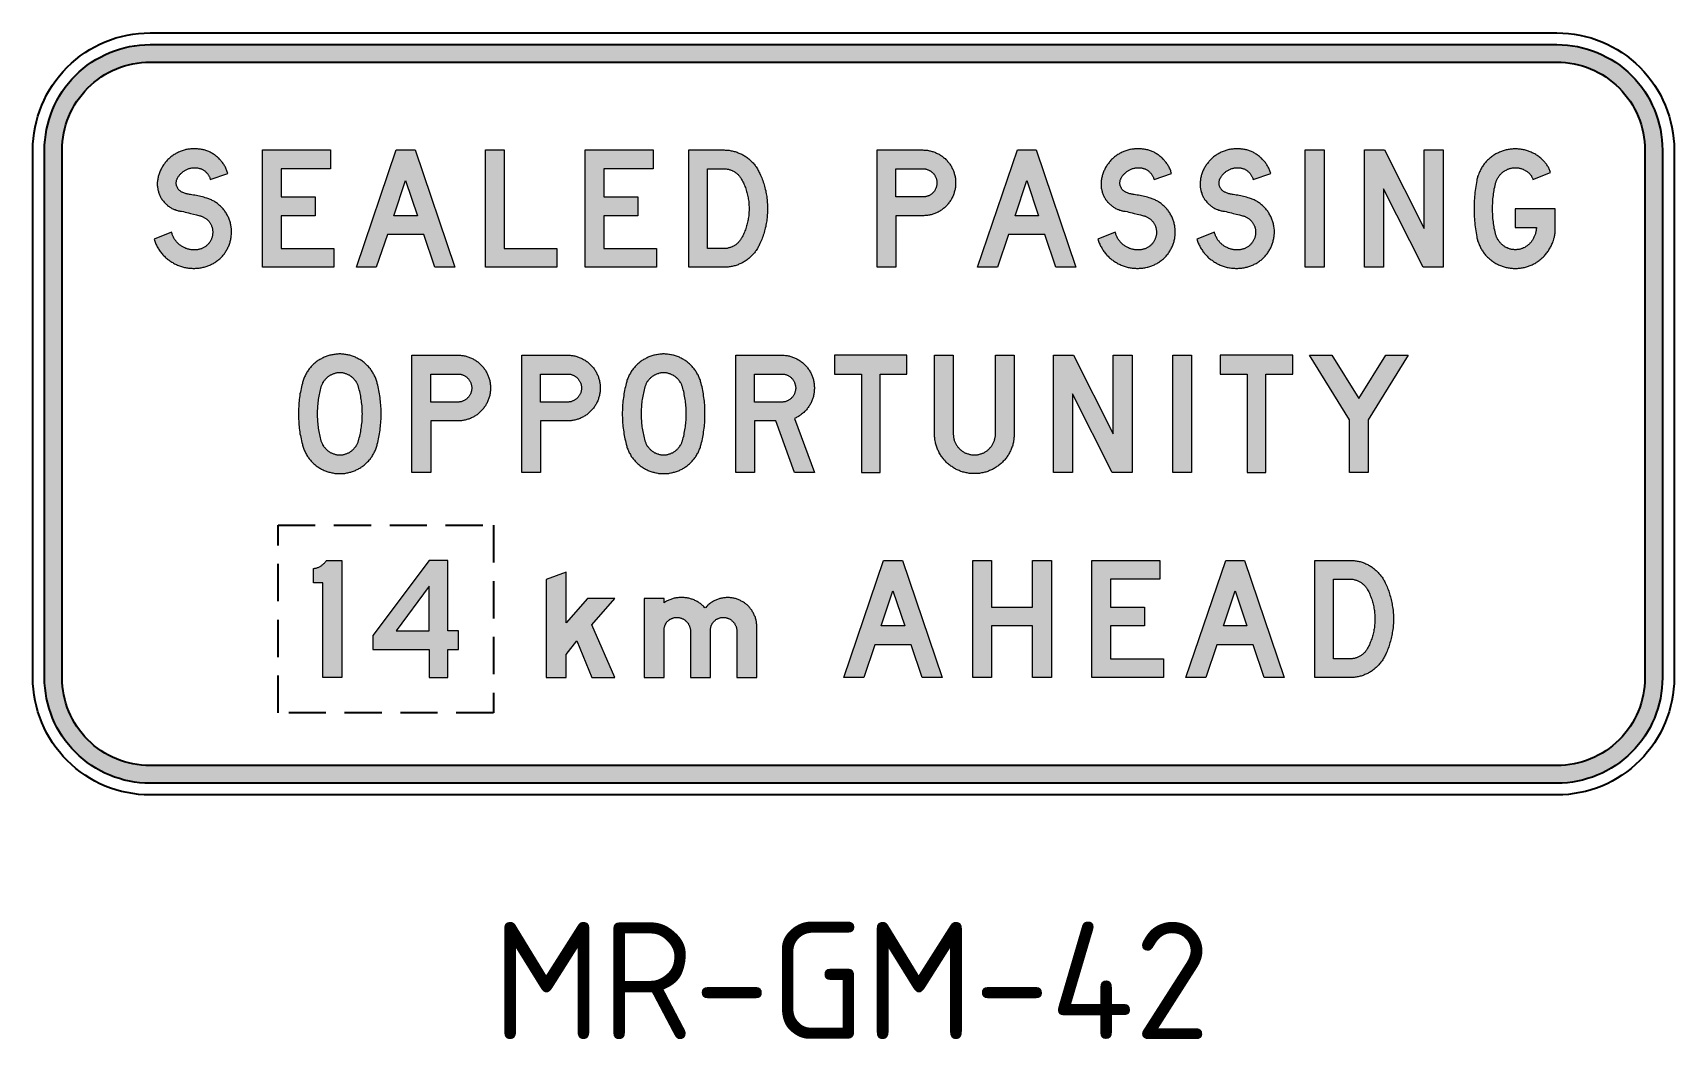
# Model space of a CAD drawing. Extents: x 133 to 273, y 157 to 243.
import ezdxf

# ---------------------------------------------------------------- set-up
doc = ezdxf.new("R2010")
doc.units = 0
doc.header["$LTSCALE"] = 0.5
doc.linetypes.add('HIDDEN', pattern=[9.525, 6.35, -3.175])
for name, color, linetype in [('L25', 1, 'CONTINUOUS'), ('L35', 3, 'CONTINUOUS'), ('TBLK25', 1, 'CONTINUOUS')]:
    doc.layers.add(name, color=color, linetype=linetype)
doc.styles.add('ISO', font='iso3098b.shx')

msp = doc.modelspace()

# ---------------------------------------------------------------- texts
at = {"layer": 'TBLK25', "insert": (171.76, 166.88), "char_height": 10, "attachment_point": 1, "style": 'ISO'}
msp.add_mtext_dynamic_manual_height_columns('MR-GM-42', width=66.4782, gutter_width=12.5, heights=[0], dxfattribs=at)

# ---------------------------------------------------------------- hatches: boundary and pattern name
at = {"layer": 'L25'}
h = msp.add_hatch(color=251, dxfattribs=at)
h.paths.add_polyline_path([(163.57, 191.72), (166.37, 191.72), (166.37, 195.52)], flags=17)
h.paths.add_polyline_path([(161.58, 190.11), (166.37, 190.11), (166.37, 187.72), (167.97, 187.72), (167.97, 190.11), (168.87, 190.11), (168.87, 191.72), (167.97, 191.72), (167.97, 197.71), (166.37, 197.71), (161.58, 191.32)])
h.paths.add_polyline_path([(157.61, 197.71), (158.92, 197.71), (158.92, 187.72), (157.32, 187.72), (157.32, 195.81), (156.52, 195.81), (156.52, 197.02), (156.57, 197.02), (156.63, 197.04), (156.69, 197.05), (156.75, 197.06), (156.8, 197.08), (156.86, 197.1), (156.91, 197.12), (156.97, 197.14), (157.02, 197.17), (157.07, 197.19), (157.12, 197.22), (157.17, 197.25), (157.22, 197.29), (157.26, 197.33), (157.31, 197.36), (157.35, 197.4), (157.4, 197.44), (157.44, 197.48), (157.48, 197.53), (157.51, 197.57), (157.55, 197.62), (157.58, 197.67)])
at = {"layer": 'TBLK25'}
h = msp.add_hatch(color=256, dxfattribs=at)
edge = h.paths.add_edge_path()
edge.add_line((133.57, 187.71), (133.57, 232.71))
edge.add_arc((142.57, 232.71), 9, 90, 180, ccw=False)
edge.add_line((142.57, 241.71), (262.57, 241.71))
edge.add_arc((262.57, 232.71), 9, 0, 90, ccw=False)
edge.add_line((271.57, 232.71), (271.57, 187.71))
edge.add_arc((262.57, 187.71), 9, -90, 0, ccw=False)
edge.add_line((262.57, 178.71), (142.57, 178.71))
edge.add_arc((142.57, 187.71), 9, 180, 270, ccw=False)
edge = h.paths.add_edge_path(flags=16)
edge.add_line((135.07, 187.71), (135.07, 232.71))
edge.add_arc((142.57, 232.71), 7.5, 90, 180, ccw=False)
edge.add_line((142.57, 240.21), (262.57, 240.21))
edge.add_arc((262.57, 232.71), 7.5, 0, 90, ccw=False)
edge.add_line((270.07, 232.71), (270.07, 187.71))
edge.add_arc((262.57, 187.71), 7.5, -90, 0, ccw=False)
edge.add_line((262.57, 180.21), (142.57, 180.21))
edge.add_arc((142.57, 187.71), 7.5, 180, 270, ccw=False)
h = msp.add_hatch(color=256, dxfattribs=at)
h.paths.add_polyline_path([(194.53, 224.61), (194.49, 224.53), (194.45, 224.46), (194.41, 224.38), (194.37, 224.31), (194.32, 224.23), (194.27, 224.16), (194.22, 224.09), (194.17, 224.02), (194.12, 223.95), (194.06, 223.89), (194, 223.82), (193.94, 223.75), (193.88, 223.69), (193.82, 223.63), (193.76, 223.57), (193.69, 223.51), (193.63, 223.46), (193.56, 223.4), (193.49, 223.35), (193.42, 223.3), (193.34, 223.25), (193.27, 223.2), (193.2, 223.16), (193.12, 223.12), (193.05, 223.07), (192.97, 223.04), (192.89, 223), (192.8, 222.97), (192.73, 222.93), (192.65, 222.9), (192.56, 222.87), (192.48, 222.85), (192.39, 222.83), (192.31, 222.81), (192.22, 222.78), (192.14, 222.77), (192.05, 222.75), (191.97, 222.74), (191.88, 222.73), (191.79, 222.72), (191.71, 222.72), (191.62, 222.72), (191.53, 222.72), (188.53, 222.72), (188.53, 232.72), (191.53, 232.72), (191.62, 232.71), (191.71, 232.71), (191.79, 232.7), (191.88, 232.7), (191.97, 232.69), (192.05, 232.67), (192.14, 232.66), (192.22, 232.64), (192.31, 232.63), (192.39, 232.6), (192.48, 232.58), (192.56, 232.55), (192.65, 232.52), (192.73, 232.49), (192.8, 232.46), (192.89, 232.43), (192.97, 232.39), (193.05, 232.35), (193.12, 232.31), (193.2, 232.27), (193.27, 232.23), (193.34, 232.18), (193.42, 232.13), (193.49, 232.08), (193.56, 232.03), (193.63, 231.97), (193.69, 231.92), (193.76, 231.86), (193.82, 231.8), (193.88, 231.74), (193.94, 231.67), (194, 231.61), (194.06, 231.55), (194.12, 231.47), (194.17, 231.41), (194.22, 231.34), (194.27, 231.27), (194.32, 231.2), (194.37, 231.12), (194.41, 231.04), (194.45, 230.97), (194.49, 230.89), (194.53, 230.81), (194.58, 230.7), (194.64, 230.58), (194.69, 230.46), (194.74, 230.34), (194.78, 230.23), (194.83, 230.11), (194.87, 229.98), (194.91, 229.86), (194.95, 229.74), (194.98, 229.62), (195.01, 229.49), (195.04, 229.37), (195.08, 229.24), (195.1, 229.11), (195.12, 228.99), (195.15, 228.86), (195.17, 228.74), (195.18, 228.61), (195.2, 228.48), (195.21, 228.36), (195.22, 228.23), (195.23, 228.1), (195.23, 227.97), (195.24, 227.84), (195.24, 227.71), (195.24, 227.59), (195.23, 227.46), (195.23, 227.33), (195.22, 227.2), (195.21, 227.07), (195.2, 226.94), (195.18, 226.82), (195.17, 226.69), (195.15, 226.56), (195.12, 226.44), (195.1, 226.31), (195.08, 226.19), (195.04, 226.06), (195.01, 225.94), (194.98, 225.81), (194.95, 225.69), (194.91, 225.57), (194.87, 225.44), (194.83, 225.32), (194.78, 225.21), (194.74, 225.08), (194.69, 224.96), (194.64, 224.85), (194.58, 224.73)])
h.paths.add_polyline_path([(179.67, 232.72), (185.47, 232.72), (185.47, 231.11), (181.27, 231.11), (181.27, 228.71), (184.17, 228.71), (184.17, 227.11), (181.27, 227.11), (181.27, 224.32), (185.77, 224.32), (185.77, 222.72), (179.67, 222.72)])
h.paths.add_polyline_path([(171.18, 232.72), (172.78, 232.72), (172.78, 224.32), (177.27, 224.32), (177.27, 222.72), (171.18, 222.72)])
h.paths.add_polyline_path([(160.18, 222.72), (163.57, 232.72), (165.17, 232.72), (168.57, 222.72), (166.87, 222.72), (165.92, 225.51), (162.82, 225.51), (161.87, 222.72)])
h.paths.add_polyline_path([(165.37, 227.11), (163.37, 227.11), (164.37, 230.11)], flags=16)
h.paths.add_polyline_path([(152.16, 232.72), (157.96, 232.72), (157.96, 231.11), (153.76, 231.11), (153.76, 228.71), (156.66, 228.71), (156.66, 227.11), (153.76, 227.11), (153.76, 224.32), (158.26, 224.32), (158.26, 222.72), (152.16, 222.72)])
h.paths.add_polyline_path([(213.15, 222.72), (216.55, 232.72), (218.15, 232.72), (221.54, 222.72), (219.84, 222.72), (218.9, 225.51), (215.8, 225.51), (214.84, 222.72)])
h.paths.add_polyline_path([(218.34, 227.11), (216.35, 227.11), (217.35, 230.11)], flags=16)
h.paths.add_polyline_path([(246.17, 232.72), (247.87, 232.72), (251.26, 226.01), (251.26, 232.72), (252.86, 232.72), (252.86, 222.72), (251.17, 222.72), (247.77, 229.42), (247.77, 222.72), (246.17, 222.72)])
h.paths.add_polyline_path([(241.11, 232.72), (242.71, 232.72), (242.71, 222.72), (241.11, 222.72)])
h.paths.add_polyline_path([(146.31, 232.81), (146.22, 232.81), (146.14, 232.81), (146.05, 232.81), (145.97, 232.8), (145.89, 232.79), (145.8, 232.78), (145.72, 232.76), (145.63, 232.75), (145.56, 232.72), (145.47, 232.7), (145.39, 232.68), (145.31, 232.66), (145.23, 232.63), (145.15, 232.6), (145.07, 232.56), (144.99, 232.53), (144.92, 232.49), (144.84, 232.46), (144.77, 232.41), (144.7, 232.37), (144.62, 232.33), (144.55, 232.28), (144.48, 232.23), (144.42, 232.18), (144.35, 232.13), (144.28, 232.07), (144.22, 232.02), (144.16, 231.97), (144.1, 231.9), (144.04, 231.84), (143.98, 231.78), (143.92, 231.72), (143.87, 231.65), (143.82, 231.58), (143.77, 231.52), (143.72, 231.45), (143.67, 231.38), (143.63, 231.31), (143.59, 231.23), (143.54, 231.16), (143.51, 231.08), (143.47, 231.01), (143.44, 230.93), (143.4, 230.85), (143.38, 230.77), (143.35, 230.69), (143.32, 230.61), (143.3, 230.53), (143.27, 230.45), (143.25, 230.37), (143.24, 230.28), (143.22, 230.2), (143.21, 230.11), (143.2, 230.04), (143.19, 229.97), (143.19, 229.89), (143.19, 229.82), (143.19, 229.75), (143.19, 229.68), (143.2, 229.6), (143.21, 229.53), (143.22, 229.46), (143.23, 229.39), (143.24, 229.32), (143.26, 229.25), (143.28, 229.17), (143.3, 229.11), (143.32, 229.03), (143.35, 228.97), (143.37, 228.9), (143.4, 228.83), (143.44, 228.77), (143.47, 228.7), (143.5, 228.64), (143.54, 228.57), (143.58, 228.51), (143.62, 228.45), (143.67, 228.4), (143.71, 228.34), (143.76, 228.28), (143.81, 228.23), (143.85, 228.17), (143.91, 228.13), (143.96, 228.08), (144.02, 228.03), (144.07, 227.98), (144.13, 227.94), (144.19, 227.9), (144.25, 227.85), (144.31, 227.82), (144.37, 227.78), (144.44, 227.74), (144.5, 227.71), (144.56, 227.68), (144.63, 227.65), (144.7, 227.63), (144.76, 227.6), (144.83, 227.58), (144.9, 227.56), (144.97, 227.54), (145.04, 227.53), (145.11, 227.51), (145.26, 227.49), (145.41, 227.46), (145.56, 227.42), (145.71, 227.39), (145.86, 227.35), (146.01, 227.31), (146.28, 227.25), (146.54, 227.18), (146.81, 227.11), (146.86, 227.1), (146.92, 227.08), (146.97, 227.07), (147.02, 227.05), (147.08, 227.02), (147.12, 227), (147.17, 226.97), (147.22, 226.94), (147.27, 226.91), (147.32, 226.88), (147.36, 226.85), (147.4, 226.82), (147.45, 226.78), (147.49, 226.74), (147.52, 226.7), (147.57, 226.66), (147.6, 226.62), (147.63, 226.57), (147.67, 226.53), (147.7, 226.48), (147.72, 226.43), (147.75, 226.38), (147.78, 226.33), (147.8, 226.28), (147.82, 226.23), (147.85, 226.18), (147.86, 226.12), (147.88, 226.07), (147.89, 226.02), (147.9, 225.96), (147.91, 225.9), (147.91, 225.85), (147.92, 225.79), (147.92, 225.74), (147.92, 225.68), (147.92, 225.62), (147.91, 225.57), (147.91, 225.51), (147.9, 225.45), (147.89, 225.4), (147.88, 225.35), (147.86, 225.28), (147.85, 225.23), (147.82, 225.18), (147.8, 225.12), (147.78, 225.07), (147.75, 225.02), (147.72, 224.96), (147.69, 224.92), (147.66, 224.87), (147.63, 224.82), (147.6, 224.78), (147.56, 224.73), (147.52, 224.69), (147.48, 224.64), (147.44, 224.61), (147.39, 224.56), (147.35, 224.53), (147.3, 224.49), (147.26, 224.46), (147.2, 224.43), (147.15, 224.4), (147.11, 224.37), (147.05, 224.35), (147, 224.32), (146.95, 224.3), (146.89, 224.28), (146.83, 224.26), (146.78, 224.25), (146.72, 224.23), (146.66, 224.22), (146.61, 224.21), (146.54, 224.21), (146.48, 224.2), (146.4, 224.19), (146.34, 224.19), (146.27, 224.19), (146.2, 224.2), (146.14, 224.21), (146.07, 224.21), (146, 224.22), (145.93, 224.24), (145.87, 224.25), (145.8, 224.27), (145.74, 224.29), (145.67, 224.31), (145.61, 224.33), (145.55, 224.36), (145.48, 224.39), (145.42, 224.42), (145.36, 224.45), (145.31, 224.49), (145.25, 224.52), (145.19, 224.56), (145.14, 224.6), (145.08, 224.64), (145.03, 224.69), (144.98, 224.73), (144.93, 224.78), (144.89, 224.82), (144.84, 224.88), (144.8, 224.93), (144.76, 224.98), (144.71, 225.04), (144.68, 225.09), (144.64, 225.15), (144.6, 225.21), (144.57, 225.27), (144.54, 225.33), (144.52, 225.39), (144.49, 225.45), (144.47, 225.52), (144.45, 225.58), (144.43, 225.65), (144.41, 225.71), (142.91, 225.12), (142.94, 225.03), (142.97, 224.95), (143, 224.86), (143.04, 224.78), (143.07, 224.69), (143.11, 224.61), (143.15, 224.53), (143.19, 224.45), (143.24, 224.37), (143.28, 224.3), (143.33, 224.22), (143.38, 224.15), (143.44, 224.07), (143.49, 224), (143.54, 223.93), (143.61, 223.86), (143.67, 223.79), (143.73, 223.73), (143.79, 223.66), (143.85, 223.59), (143.92, 223.53), (143.99, 223.47), (144.05, 223.42), (144.13, 223.36), (144.2, 223.31), (144.27, 223.26), (144.34, 223.21), (144.42, 223.16), (144.5, 223.11), (144.57, 223.07), (144.66, 223.02), (144.74, 222.98), (144.82, 222.94), (144.9, 222.9), (144.99, 222.87), (145.07, 222.84), (145.16, 222.81), (145.24, 222.78), (145.33, 222.75), (145.41, 222.73), (145.5, 222.71), (145.59, 222.69), (145.68, 222.67), (145.77, 222.66), (145.85, 222.65), (145.94, 222.64), (146.03, 222.63), (146.13, 222.63), (146.22, 222.62), (146.31, 222.62), (146.4, 222.62), (146.48, 222.63), (146.57, 222.63), (146.66, 222.64), (146.75, 222.65), (146.85, 222.66), (146.93, 222.67), (147.02, 222.69), (147.11, 222.72), (147.19, 222.73), (147.27, 222.75), (147.35, 222.78), (147.43, 222.81), (147.51, 222.83), (147.59, 222.86), (147.66, 222.9), (147.74, 222.93), (147.81, 222.97), (147.89, 223.01), (147.97, 223.04), (148.04, 223.09), (148.11, 223.13), (148.18, 223.18), (148.24, 223.23), (148.31, 223.28), (148.38, 223.33), (148.44, 223.38), (148.51, 223.44), (148.57, 223.5), (148.63, 223.55), (148.69, 223.61), (148.74, 223.67), (148.8, 223.74), (148.85, 223.81), (148.91, 223.87), (148.95, 223.94), (149, 224.01), (149.04, 224.08), (149.09, 224.15), (149.13, 224.22), (149.17, 224.3), (149.21, 224.37), (149.24, 224.45), (149.28, 224.52), (149.31, 224.6), (149.34, 224.68), (149.37, 224.76), (149.39, 224.84), (149.41, 224.92), (149.44, 225), (149.46, 225.08), (149.47, 225.16), (149.49, 225.25), (149.5, 225.33), (149.5, 225.41), (149.52, 225.5), (149.52, 225.58), (149.52, 225.67), (149.52, 225.75), (149.52, 225.84), (149.52, 225.92), (149.51, 226.01), (149.5, 226.09), (149.49, 226.18), (149.47, 226.25), (149.46, 226.34), (149.44, 226.42), (149.42, 226.5), (149.4, 226.59), (149.37, 226.67), (149.34, 226.74), (149.32, 226.82), (149.28, 226.9), (149.25, 226.98), (149.21, 227.05), (149.17, 227.13), (149.14, 227.2), (149.09, 227.28), (149.05, 227.35), (149, 227.42), (148.95, 227.49), (148.91, 227.56), (148.85, 227.62), (148.8, 227.69), (148.74, 227.76), (148.68, 227.82), (148.63, 227.88), (148.57, 227.93), (148.5, 227.99), (148.44, 228.05), (148.37, 228.1), (148.31, 228.15), (148.24, 228.2), (148.17, 228.25), (148.09, 228.29), (148.03, 228.34), (147.95, 228.38), (147.88, 228.42), (147.8, 228.46), (147.72, 228.49), (147.65, 228.53), (147.57, 228.56), (147.49, 228.59), (147.41, 228.62), (147.28, 228.65), (147.16, 228.69), (147.03, 228.72), (146.91, 228.76), (146.78, 228.79), (146.65, 228.81), (146.52, 228.83), (146.4, 228.86), (146.27, 228.88), (146.14, 228.89), (146.01, 228.91), (145.94, 228.92), (145.86, 228.94), (145.79, 228.95), (145.73, 228.97), (145.65, 228.99), (145.58, 229.01), (145.51, 229.03), (145.45, 229.06), (145.37, 229.08), (145.31, 229.11), (145.27, 229.13), (145.23, 229.15), (145.19, 229.18), (145.16, 229.2), (145.13, 229.23), (145.09, 229.26), (145.06, 229.29), (145.03, 229.32), (145, 229.35), (144.97, 229.39), (144.94, 229.43), (144.93, 229.46), (144.9, 229.51), (144.88, 229.54), (144.87, 229.58), (144.85, 229.63), (144.83, 229.67), (144.83, 229.71), (144.82, 229.75), (144.81, 229.8), (144.81, 229.85), (144.8, 229.89), (144.8, 229.93), (144.81, 229.98), (144.82, 230.02), (144.82, 230.06), (144.83, 230.11), (144.84, 230.15), (144.85, 230.19), (144.87, 230.23), (144.89, 230.28), (144.91, 230.31), (144.94, 230.37), (144.97, 230.42), (145, 230.48), (145.04, 230.52), (145.08, 230.57), (145.12, 230.62), (145.16, 230.67), (145.2, 230.71), (145.25, 230.75), (145.3, 230.8), (145.34, 230.84), (145.39, 230.88), (145.44, 230.91), (145.5, 230.95), (145.54, 230.98), (145.6, 231.01), (145.65, 231.04), (145.71, 231.06), (145.77, 231.09), (145.83, 231.11), (145.88, 231.13), (145.94, 231.15), (146, 231.17), (146.06, 231.18), (146.13, 231.19), (146.19, 231.2), (146.25, 231.21), (146.31, 231.21), (146.36, 231.21), (146.42, 231.21), (146.47, 231.21), (146.52, 231.21), (146.58, 231.2), (146.63, 231.2), (146.69, 231.18), (146.74, 231.17), (146.8, 231.15), (146.85, 231.14), (146.9, 231.12), (146.95, 231.1), (147, 231.07), (147.05, 231.05), (147.09, 231.02), (147.14, 230.99), (147.18, 230.96), (147.23, 230.93), (147.27, 230.89), (147.31, 230.86), (147.35, 230.82), (147.39, 230.78), (147.43, 230.74), (147.46, 230.7), (147.49, 230.66), (147.52, 230.61), (147.55, 230.57), (147.58, 230.52), (147.61, 230.47), (147.63, 230.42), (147.66, 230.37), (147.68, 230.32), (147.69, 230.26), (147.71, 230.21), (149.21, 230.71), (149.18, 230.79), (149.16, 230.87), (149.13, 230.94), (149.1, 231.02), (149.07, 231.09), (149.04, 231.17), (149, 231.24), (148.97, 231.31), (148.92, 231.38), (148.88, 231.44), (148.84, 231.52), (148.8, 231.58), (148.75, 231.64), (148.7, 231.71), (148.65, 231.77), (148.6, 231.83), (148.54, 231.89), (148.49, 231.95), (148.43, 232.01), (148.37, 232.06), (148.31, 232.12), (148.25, 232.17), (148.18, 232.22), (148.12, 232.27), (148.06, 232.31), (147.99, 232.36), (147.92, 232.4), (147.85, 232.44), (147.78, 232.48), (147.71, 232.52), (147.64, 232.55), (147.57, 232.58), (147.49, 232.61), (147.42, 232.64), (147.34, 232.67), (147.26, 232.69), (147.18, 232.72), (147.11, 232.73), (147.03, 232.75), (146.95, 232.77), (146.87, 232.78), (146.79, 232.8), (146.71, 232.8), (146.63, 232.81), (146.55, 232.81), (146.47, 232.81), (146.39, 232.81)])
h.paths.add_polyline_path([(191.53, 224.32), (190.13, 224.32), (190.13, 231.11), (191.53, 231.11), (191.6, 231.11), (191.66, 231.11), (191.72, 231.11), (191.79, 231.09), (191.85, 231.08), (191.91, 231.07), (191.97, 231.06), (192.03, 231.04), (192.09, 231.02), (192.15, 231), (192.21, 230.97), (192.26, 230.95), (192.33, 230.92), (192.38, 230.89), (192.43, 230.85), (192.49, 230.82), (192.54, 230.78), (192.59, 230.74), (192.63, 230.71), (192.68, 230.66), (192.73, 230.62), (192.77, 230.57), (192.82, 230.52), (192.86, 230.48), (192.89, 230.43), (192.93, 230.38), (192.97, 230.32), (193, 230.27), (193.03, 230.21), (193.08, 230.12), (193.13, 230.01), (193.18, 229.92), (193.23, 229.82), (193.27, 229.71), (193.31, 229.61), (193.35, 229.51), (193.39, 229.4), (193.42, 229.29), (193.45, 229.19), (193.48, 229.08), (193.51, 228.97), (193.53, 228.87), (193.55, 228.76), (193.58, 228.65), (193.6, 228.54), (193.61, 228.43), (193.63, 228.32), (193.64, 228.21), (193.65, 228.1), (193.65, 227.99), (193.66, 227.88), (193.66, 227.77), (193.66, 227.66), (193.66, 227.55), (193.65, 227.43), (193.65, 227.33), (193.64, 227.22), (193.63, 227.11), (193.61, 226.99), (193.6, 226.88), (193.58, 226.77), (193.55, 226.67), (193.53, 226.56), (193.51, 226.45), (193.48, 226.34), (193.45, 226.24), (193.42, 226.13), (193.39, 226.02), (193.35, 225.92), (193.31, 225.82), (193.27, 225.71), (193.23, 225.61), (193.18, 225.51), (193.13, 225.41), (193.08, 225.32), (193.03, 225.21), (193, 225.16), (192.97, 225.1), (192.93, 225.05), (192.89, 225), (192.86, 224.95), (192.82, 224.9), (192.77, 224.85), (192.73, 224.81), (192.68, 224.76), (192.63, 224.72), (192.59, 224.69), (192.54, 224.64), (192.49, 224.61), (192.43, 224.58), (192.38, 224.54), (192.33, 224.51), (192.26, 224.48), (192.21, 224.45), (192.15, 224.43), (192.09, 224.41), (192.03, 224.39), (191.97, 224.37), (191.91, 224.36), (191.85, 224.35), (191.79, 224.33), (191.72, 224.33), (191.66, 224.32), (191.6, 224.32)], flags=16)
h.paths.add_polyline_path([(208.48, 228.71), (206.19, 228.71), (206.19, 231.11), (208.48, 231.11), (208.54, 231.11), (208.59, 231.11), (208.64, 231.11), (208.7, 231.1), (208.75, 231.09), (208.8, 231.07), (208.85, 231.06), (208.9, 231.04), (208.94, 231.03), (208.99, 231), (209.04, 230.98), (209.08, 230.95), (209.13, 230.93), (209.18, 230.9), (209.22, 230.87), (209.26, 230.83), (209.3, 230.8), (209.34, 230.77), (209.37, 230.72), (209.41, 230.69), (209.44, 230.64), (209.47, 230.6), (209.5, 230.56), (209.53, 230.52), (209.55, 230.47), (209.57, 230.42), (209.59, 230.37), (209.62, 230.32), (209.63, 230.28), (209.65, 230.23), (209.66, 230.17), (209.67, 230.12), (209.68, 230.07), (209.68, 230.02), (209.68, 229.97), (209.68, 229.91), (209.68, 229.86), (209.68, 229.81), (209.68, 229.75), (209.67, 229.71), (209.66, 229.65), (209.65, 229.6), (209.63, 229.55), (209.62, 229.5), (209.59, 229.45), (209.57, 229.4), (209.55, 229.36), (209.53, 229.31), (209.5, 229.27), (209.47, 229.22), (209.44, 229.18), (209.41, 229.14), (209.37, 229.1), (209.34, 229.06), (209.3, 229.03), (209.26, 228.99), (209.22, 228.96), (209.18, 228.93), (209.13, 228.9), (209.08, 228.87), (209.04, 228.85), (208.99, 228.82), (208.94, 228.8), (208.9, 228.79), (208.85, 228.77), (208.8, 228.76), (208.75, 228.74), (208.7, 228.73), (208.64, 228.72), (208.59, 228.72), (208.54, 228.71)], flags=16)
h.paths.add_polyline_path([(211.28, 229.91), (211.28, 229.83), (211.28, 229.75), (211.28, 229.68), (211.26, 229.59), (211.26, 229.51), (211.25, 229.43), (211.23, 229.35), (211.22, 229.28), (211.2, 229.2), (211.17, 229.12), (211.15, 229.05), (211.13, 228.97), (211.1, 228.89), (211.06, 228.82), (211.03, 228.75), (211, 228.68), (210.97, 228.6), (210.93, 228.53), (210.89, 228.46), (210.85, 228.4), (210.8, 228.33), (210.76, 228.26), (210.71, 228.2), (210.66, 228.14), (210.6, 228.08), (210.55, 228.02), (210.5, 227.96), (210.44, 227.9), (210.38, 227.85), (210.32, 227.79), (210.26, 227.74), (210.2, 227.69), (210.13, 227.65), (210.07, 227.6), (210, 227.56), (209.93, 227.51), (209.87, 227.47), (209.79, 227.43), (209.72, 227.4), (209.65, 227.36), (209.57, 227.33), (209.5, 227.3), (209.43, 227.27), (209.35, 227.25), (209.28, 227.22), (209.2, 227.2), (209.12, 227.19), (209.04, 227.17), (208.96, 227.15), (208.88, 227.14), (208.81, 227.13), (208.73, 227.12), (208.65, 227.12), (208.56, 227.11), (208.48, 227.11), (206.19, 227.11), (206.19, 222.72), (204.59, 222.72), (204.59, 232.72), (208.48, 232.72), (208.56, 232.71), (208.65, 232.71), (208.73, 232.7), (208.81, 232.7), (208.88, 232.69), (208.96, 232.67), (209.04, 232.66), (209.12, 232.64), (209.2, 232.63), (209.28, 232.6), (209.35, 232.58), (209.43, 232.55), (209.5, 232.53), (209.57, 232.5), (209.65, 232.46), (209.72, 232.43), (209.79, 232.4), (209.87, 232.36), (209.93, 232.32), (210, 232.27), (210.07, 232.23), (210.13, 232.18), (210.2, 232.13), (210.26, 232.09), (210.32, 232.03), (210.38, 231.98), (210.44, 231.92), (210.5, 231.87), (210.55, 231.81), (210.6, 231.75), (210.66, 231.69), (210.71, 231.63), (210.76, 231.57), (210.8, 231.5), (210.85, 231.43), (210.89, 231.37), (210.93, 231.29), (210.97, 231.22), (211, 231.15), (211.03, 231.08), (211.06, 231.01), (211.1, 230.93), (211.13, 230.86), (211.15, 230.78), (211.17, 230.71), (211.2, 230.63), (211.22, 230.55), (211.23, 230.47), (211.25, 230.39), (211.26, 230.31), (211.26, 230.23), (211.28, 230.15), (211.28, 230.08), (211.28, 229.99)])
h.paths.add_polyline_path([(228.21, 230.21), (229.7, 230.71), (229.68, 230.79), (229.65, 230.87), (229.63, 230.94), (229.6, 231.02), (229.57, 231.09), (229.53, 231.17), (229.5, 231.24), (229.46, 231.31), (229.42, 231.38), (229.38, 231.44), (229.33, 231.52), (229.29, 231.58), (229.24, 231.64), (229.19, 231.71), (229.14, 231.77), (229.09, 231.83), (229.03, 231.89), (228.98, 231.95), (228.93, 232.01), (228.87, 232.06), (228.8, 232.12), (228.74, 232.17), (228.68, 232.22), (228.62, 232.27), (228.55, 232.31), (228.48, 232.36), (228.42, 232.4), (228.34, 232.44), (228.28, 232.48), (228.21, 232.52), (228.13, 232.55), (228.06, 232.58), (227.98, 232.61), (227.91, 232.64), (227.83, 232.67), (227.76, 232.69), (227.68, 232.72), (227.6, 232.73), (227.52, 232.75), (227.44, 232.77), (227.36, 232.78), (227.28, 232.8), (227.21, 232.8), (227.13, 232.81), (227.04, 232.81), (226.96, 232.81), (226.88, 232.81), (226.81, 232.81), (226.72, 232.81), (226.64, 232.81), (226.55, 232.81), (226.47, 232.8), (226.38, 232.79), (226.3, 232.78), (226.21, 232.76), (226.13, 232.75), (226.05, 232.72), (225.96, 232.7), (225.89, 232.68), (225.81, 232.66), (225.72, 232.63), (225.64, 232.6), (225.56, 232.56), (225.49, 232.53), (225.41, 232.49), (225.33, 232.46), (225.26, 232.41), (225.19, 232.37), (225.12, 232.33), (225.04, 232.28), (224.98, 232.23), (224.91, 232.18), (224.84, 232.13), (224.78, 232.07), (224.71, 232.02), (224.65, 231.97), (224.59, 231.9), (224.53, 231.84), (224.47, 231.78), (224.42, 231.72), (224.37, 231.65), (224.31, 231.58), (224.26, 231.52), (224.21, 231.45), (224.17, 231.38), (224.12, 231.31), (224.08, 231.23), (224.04, 231.16), (224, 231.08), (223.97, 231.01), (223.93, 230.93), (223.9, 230.85), (223.87, 230.77), (223.84, 230.69), (223.81, 230.61), (223.79, 230.53), (223.77, 230.45), (223.75, 230.37), (223.73, 230.28), (223.72, 230.2), (223.71, 230.11), (223.7, 230.04), (223.69, 229.97), (223.69, 229.89), (223.69, 229.82), (223.69, 229.75), (223.69, 229.68), (223.69, 229.6), (223.7, 229.53), (223.71, 229.46), (223.72, 229.39), (223.74, 229.32), (223.75, 229.25), (223.77, 229.17), (223.79, 229.11), (223.81, 229.03), (223.84, 228.97), (223.87, 228.9), (223.89, 228.83), (223.93, 228.77), (223.96, 228.7), (224, 228.64), (224.03, 228.57), (224.07, 228.51), (224.12, 228.45), (224.16, 228.4), (224.2, 228.34), (224.25, 228.28), (224.3, 228.23), (224.35, 228.17), (224.4, 228.13), (224.46, 228.08), (224.51, 228.03), (224.57, 227.98), (224.63, 227.94), (224.68, 227.9), (224.74, 227.85), (224.81, 227.82), (224.87, 227.78), (224.93, 227.74), (225, 227.71), (225.06, 227.68), (225.12, 227.65), (225.19, 227.63), (225.26, 227.6), (225.33, 227.58), (225.39, 227.56), (225.46, 227.54), (225.53, 227.53), (225.61, 227.51), (225.75, 227.49), (225.9, 227.46), (226.06, 227.42), (226.21, 227.39), (226.35, 227.35), (226.5, 227.31), (226.77, 227.25), (227.04, 227.18), (227.3, 227.11), (227.36, 227.1), (227.41, 227.08), (227.47, 227.07), (227.51, 227.05), (227.57, 227.02), (227.62, 227), (227.67, 226.97), (227.71, 226.94), (227.76, 226.91), (227.81, 226.88), (227.85, 226.85), (227.9, 226.82), (227.94, 226.78), (227.98, 226.74), (228.02, 226.7), (228.06, 226.66), (228.1, 226.62), (228.13, 226.57), (228.16, 226.53), (228.19, 226.48), (228.22, 226.43), (228.25, 226.38), (228.27, 226.33), (228.3, 226.28), (228.32, 226.23), (228.34, 226.18), (228.36, 226.12), (228.37, 226.07), (228.38, 226.02), (228.39, 225.96), (228.4, 225.9), (228.41, 225.85), (228.41, 225.79), (228.42, 225.74), (228.42, 225.68), (228.41, 225.62), (228.41, 225.57), (228.41, 225.51), (228.39, 225.45), (228.38, 225.4), (228.37, 225.35), (228.36, 225.28), (228.34, 225.23), (228.31, 225.18), (228.3, 225.12), (228.27, 225.07), (228.25, 225.02), (228.22, 224.96), (228.19, 224.92), (228.16, 224.87), (228.13, 224.82), (228.09, 224.78), (228.05, 224.73), (228.01, 224.69), (227.98, 224.64), (227.93, 224.61), (227.89, 224.56), (227.84, 224.53), (227.79, 224.49), (227.75, 224.46), (227.7, 224.43), (227.65, 224.4), (227.6, 224.37), (227.55, 224.35), (227.5, 224.32), (227.44, 224.3), (227.39, 224.28), (227.33, 224.26), (227.27, 224.25), (227.22, 224.23), (227.16, 224.22), (227.1, 224.21), (227.04, 224.21), (226.97, 224.2), (226.9, 224.19), (226.83, 224.19), (226.76, 224.19), (226.7, 224.2), (226.63, 224.21), (226.56, 224.21), (226.5, 224.22), (226.43, 224.24), (226.36, 224.25), (226.3, 224.27), (226.23, 224.29), (226.16, 224.31), (226.1, 224.33), (226.04, 224.36), (225.98, 224.39), (225.92, 224.42), (225.86, 224.45), (225.8, 224.49), (225.74, 224.52), (225.69, 224.56), (225.63, 224.6), (225.58, 224.64), (225.53, 224.69), (225.47, 224.73), (225.43, 224.78), (225.38, 224.82), (225.33, 224.88), (225.29, 224.93), (225.25, 224.98), (225.21, 225.04), (225.17, 225.09), (225.13, 225.15), (225.1, 225.21), (225.07, 225.27), (225.04, 225.33), (225.01, 225.39), (224.98, 225.45), (224.96, 225.52), (224.94, 225.58), (224.92, 225.65), (224.9, 225.71), (223.4, 225.12), (223.43, 225.03), (223.46, 224.95), (223.49, 224.86), (223.53, 224.78), (223.57, 224.69), (223.6, 224.61), (223.64, 224.53), (223.69, 224.45), (223.74, 224.37), (223.78, 224.3), (223.83, 224.22), (223.88, 224.15), (223.93, 224.07), (223.98, 224), (224.04, 223.93), (224.1, 223.86), (224.16, 223.79), (224.22, 223.73), (224.28, 223.66), (224.35, 223.59), (224.41, 223.53), (224.48, 223.47), (224.55, 223.42), (224.62, 223.36), (224.69, 223.31), (224.76, 223.26), (224.84, 223.21), (224.92, 223.16), (225, 223.11), (225.07, 223.07), (225.15, 223.02), (225.23, 222.98), (225.31, 222.94), (225.39, 222.9), (225.48, 222.87), (225.56, 222.84), (225.65, 222.81), (225.73, 222.78), (225.82, 222.75), (225.9, 222.73), (225.99, 222.71), (226.08, 222.69), (226.17, 222.67), (226.26, 222.66), (226.35, 222.65), (226.44, 222.64), (226.53, 222.63), (226.62, 222.63), (226.71, 222.62), (226.8, 222.62), (226.89, 222.62), (226.98, 222.63), (227.07, 222.63), (227.16, 222.64), (227.25, 222.65), (227.34, 222.66), (227.42, 222.67), (227.51, 222.69), (227.61, 222.72), (227.68, 222.73), (227.76, 222.75), (227.85, 222.78), (227.93, 222.81), (228.01, 222.83), (228.08, 222.86), (228.16, 222.9), (228.24, 222.93), (228.31, 222.97), (228.39, 223.01), (228.46, 223.04), (228.53, 223.09), (228.6, 223.13), (228.67, 223.18), (228.74, 223.23), (228.81, 223.28), (228.87, 223.33), (228.94, 223.38), (229, 223.44), (229.07, 223.5), (229.12, 223.55), (229.18, 223.61), (229.23, 223.67), (229.29, 223.74), (229.34, 223.81), (229.4, 223.87), (229.45, 223.94), (229.5, 224.01), (229.54, 224.08), (229.59, 224.15), (229.62, 224.22), (229.66, 224.3), (229.7, 224.37), (229.74, 224.45), (229.77, 224.52), (229.8, 224.6), (229.83, 224.68), (229.86, 224.76), (229.89, 224.84), (229.91, 224.92), (229.93, 225), (229.95, 225.08), (229.97, 225.16), (229.98, 225.25), (229.99, 225.33), (230, 225.41), (230.01, 225.5), (230.02, 225.58), (230.02, 225.67), (230.02, 225.75), (230.02, 225.84), (230.01, 225.92), (230, 226.01), (229.99, 226.09), (229.98, 226.18), (229.97, 226.25), (229.95, 226.34), (229.93, 226.42), (229.91, 226.5), (229.89, 226.59), (229.86, 226.67), (229.84, 226.74), (229.81, 226.82), (229.77, 226.9), (229.74, 226.98), (229.71, 227.05), (229.67, 227.13), (229.63, 227.2), (229.59, 227.28), (229.54, 227.35), (229.5, 227.42), (229.45, 227.49), (229.4, 227.56), (229.34, 227.62), (229.29, 227.69), (229.23, 227.76), (229.18, 227.82), (229.12, 227.88), (229.06, 227.93), (228.99, 227.99), (228.93, 228.05), (228.87, 228.1), (228.8, 228.15), (228.73, 228.2), (228.66, 228.25), (228.59, 228.29), (228.52, 228.34), (228.45, 228.38), (228.37, 228.42), (228.3, 228.46), (228.22, 228.49), (228.14, 228.53), (228.06, 228.56), (227.98, 228.59), (227.9, 228.62), (227.78, 228.65), (227.65, 228.69), (227.53, 228.72), (227.4, 228.76), (227.27, 228.79), (227.15, 228.81), (227.02, 228.83), (226.89, 228.86), (226.76, 228.88), (226.63, 228.89), (226.5, 228.91), (226.43, 228.92), (226.36, 228.94), (226.29, 228.95), (226.22, 228.97), (226.15, 228.99), (226.07, 229.01), (226.01, 229.03), (225.94, 229.06), (225.87, 229.08), (225.81, 229.11), (225.76, 229.13), (225.73, 229.15), (225.69, 229.18), (225.65, 229.2), (225.62, 229.23), (225.58, 229.26), (225.55, 229.29), (225.52, 229.32), (225.49, 229.35), (225.47, 229.39), (225.44, 229.43), (225.42, 229.46), (225.39, 229.51), (225.38, 229.54), (225.36, 229.58), (225.35, 229.63), (225.33, 229.67), (225.32, 229.71), (225.31, 229.75), (225.3, 229.8), (225.3, 229.85), (225.3, 229.89), (225.3, 229.93), (225.3, 229.98), (225.31, 230.02), (225.32, 230.06), (225.32, 230.11), (225.33, 230.15), (225.35, 230.19), (225.36, 230.23), (225.38, 230.28), (225.41, 230.31), (225.43, 230.37), (225.47, 230.42), (225.5, 230.48), (225.53, 230.52), (225.58, 230.57), (225.61, 230.62), (225.66, 230.67), (225.7, 230.71), (225.74, 230.75), (225.79, 230.8), (225.84, 230.84), (225.89, 230.88), (225.93, 230.91), (225.99, 230.95), (226.04, 230.98), (226.09, 231.01), (226.15, 231.04), (226.21, 231.06), (226.26, 231.09), (226.32, 231.11), (226.38, 231.13), (226.44, 231.15), (226.5, 231.17), (226.56, 231.18), (226.62, 231.19), (226.68, 231.2), (226.74, 231.21), (226.81, 231.21), (226.86, 231.21), (226.92, 231.21), (226.97, 231.21), (227.02, 231.21), (227.08, 231.2), (227.13, 231.2), (227.18, 231.18), (227.24, 231.17), (227.29, 231.15), (227.34, 231.14), (227.39, 231.12), (227.44, 231.1), (227.49, 231.07), (227.54, 231.05), (227.59, 231.02), (227.64, 230.99), (227.68, 230.96), (227.72, 230.93), (227.77, 230.89), (227.81, 230.86), (227.85, 230.82), (227.88, 230.78), (227.92, 230.74), (227.96, 230.7), (227.99, 230.66), (228.02, 230.61), (228.05, 230.57), (228.08, 230.52), (228.1, 230.47), (228.13, 230.42), (228.15, 230.37), (228.17, 230.32), (228.19, 230.26)])
h.paths.add_polyline_path([(235.26, 232.81), (235.17, 232.81), (235.09, 232.81), (235, 232.81), (234.92, 232.8), (234.83, 232.79), (234.75, 232.78), (234.67, 232.76), (234.58, 232.75), (234.5, 232.72), (234.42, 232.7), (234.33, 232.68), (234.26, 232.66), (234.18, 232.63), (234.1, 232.6), (234.02, 232.56), (233.94, 232.53), (233.86, 232.49), (233.79, 232.46), (233.72, 232.41), (233.64, 232.37), (233.57, 232.33), (233.5, 232.28), (233.43, 232.23), (233.36, 232.18), (233.29, 232.13), (233.23, 232.07), (233.17, 232.02), (233.11, 231.97), (233.04, 231.9), (232.98, 231.84), (232.92, 231.78), (232.87, 231.72), (232.81, 231.65), (232.77, 231.58), (232.71, 231.52), (232.66, 231.45), (232.62, 231.38), (232.57, 231.31), (232.53, 231.23), (232.49, 231.16), (232.45, 231.08), (232.41, 231.01), (232.38, 230.93), (232.35, 230.85), (232.32, 230.77), (232.29, 230.69), (232.26, 230.61), (232.24, 230.53), (232.22, 230.45), (232.2, 230.37), (232.18, 230.28), (232.17, 230.2), (232.16, 230.11), (232.15, 230.04), (232.14, 229.97), (232.14, 229.89), (232.14, 229.82), (232.14, 229.75), (232.14, 229.68), (232.14, 229.6), (232.15, 229.53), (232.16, 229.46), (232.17, 229.39), (232.19, 229.32), (232.2, 229.25), (232.22, 229.17), (232.24, 229.11), (232.27, 229.03), (232.29, 228.97), (232.32, 228.9), (232.35, 228.83), (232.38, 228.77), (232.41, 228.7), (232.45, 228.64), (232.49, 228.57), (232.52, 228.51), (232.57, 228.45), (232.61, 228.4), (232.66, 228.34), (232.7, 228.28), (232.75, 228.23), (232.8, 228.17), (232.85, 228.13), (232.91, 228.08), (232.96, 228.03), (233.02, 227.98), (233.07, 227.94), (233.14, 227.9), (233.2, 227.85), (233.26, 227.82), (233.32, 227.78), (233.38, 227.74), (233.44, 227.71), (233.51, 227.68), (233.58, 227.65), (233.64, 227.63), (233.71, 227.6), (233.78, 227.58), (233.84, 227.56), (233.92, 227.54), (233.98, 227.53), (234.06, 227.51), (234.21, 227.49), (234.36, 227.46), (234.51, 227.42), (234.66, 227.39), (234.81, 227.35), (234.96, 227.31), (235.22, 227.25), (235.49, 227.18), (235.76, 227.11), (235.81, 227.1), (235.86, 227.08), (235.92, 227.07), (235.97, 227.05), (236.02, 227.02), (236.07, 227), (236.12, 226.97), (236.17, 226.94), (236.22, 226.91), (236.26, 226.88), (236.31, 226.85), (236.35, 226.82), (236.39, 226.78), (236.44, 226.74), (236.47, 226.7), (236.51, 226.66), (236.55, 226.62), (236.58, 226.57), (236.61, 226.53), (236.64, 226.48), (236.67, 226.43), (236.7, 226.38), (236.73, 226.33), (236.75, 226.28), (236.77, 226.23), (236.79, 226.18), (236.81, 226.12), (236.82, 226.07), (236.84, 226.02), (236.85, 225.96), (236.85, 225.9), (236.86, 225.85), (236.87, 225.79), (236.87, 225.74), (236.87, 225.68), (236.87, 225.62), (236.86, 225.57), (236.85, 225.51), (236.85, 225.45), (236.84, 225.4), (236.82, 225.35), (236.81, 225.28), (236.79, 225.23), (236.77, 225.18), (236.75, 225.12), (236.73, 225.07), (236.7, 225.02), (236.67, 224.96), (236.64, 224.92), (236.61, 224.87), (236.58, 224.82), (236.54, 224.78), (236.5, 224.73), (236.47, 224.69), (236.42, 224.64), (236.38, 224.61), (236.34, 224.56), (236.3, 224.53), (236.25, 224.49), (236.2, 224.46), (236.15, 224.43), (236.1, 224.4), (236.05, 224.37), (236, 224.35), (235.95, 224.32), (235.89, 224.3), (235.84, 224.28), (235.78, 224.26), (235.73, 224.25), (235.67, 224.23), (235.61, 224.22), (235.56, 224.21), (235.49, 224.21), (235.42, 224.2), (235.35, 224.19), (235.29, 224.19), (235.22, 224.19), (235.15, 224.2), (235.08, 224.21), (235.01, 224.21), (234.95, 224.22), (234.88, 224.24), (234.81, 224.25), (234.75, 224.27), (234.69, 224.29), (234.62, 224.31), (234.56, 224.33), (234.49, 224.36), (234.43, 224.39), (234.37, 224.42), (234.31, 224.45), (234.25, 224.49), (234.2, 224.52), (234.14, 224.56), (234.09, 224.6), (234.03, 224.64), (233.98, 224.69), (233.93, 224.73), (233.88, 224.78), (233.83, 224.82), (233.79, 224.88), (233.75, 224.93), (233.7, 224.98), (233.66, 225.04), (233.63, 225.09), (233.59, 225.15), (233.55, 225.21), (233.52, 225.27), (233.49, 225.33), (233.46, 225.39), (233.44, 225.45), (233.41, 225.52), (233.4, 225.58), (233.37, 225.65), (233.36, 225.71), (231.86, 225.12), (231.89, 225.03), (231.92, 224.95), (231.95, 224.86), (231.98, 224.78), (232.02, 224.69), (232.06, 224.61), (232.1, 224.53), (232.14, 224.45), (232.18, 224.37), (232.23, 224.3), (232.28, 224.22), (232.33, 224.15), (232.38, 224.07), (232.44, 224), (232.49, 223.93), (232.55, 223.86), (232.61, 223.79), (232.67, 223.73), (232.74, 223.66), (232.8, 223.59), (232.86, 223.53), (232.94, 223.47), (233, 223.42), (233.07, 223.36), (233.15, 223.31), (233.22, 223.26), (233.29, 223.21), (233.37, 223.16), (233.44, 223.11), (233.52, 223.07), (233.6, 223.02), (233.69, 222.98), (233.77, 222.94), (233.85, 222.9), (233.93, 222.87), (234.01, 222.84), (234.1, 222.81), (234.18, 222.78), (234.27, 222.75), (234.36, 222.73), (234.44, 222.71), (234.53, 222.69), (234.63, 222.67), (234.71, 222.66), (234.8, 222.65), (234.89, 222.64), (234.98, 222.63), (235.07, 222.63), (235.16, 222.62), (235.25, 222.62), (235.34, 222.62), (235.43, 222.63), (235.52, 222.63), (235.61, 222.64), (235.7, 222.65), (235.79, 222.66), (235.88, 222.67), (235.97, 222.69), (236.05, 222.72), (236.14, 222.73), (236.22, 222.75), (236.3, 222.78), (236.38, 222.81), (236.45, 222.83), (236.53, 222.86), (236.61, 222.9), (236.69, 222.93), (236.76, 222.97), (236.84, 223.01), (236.91, 223.04), (236.99, 223.09), (237.05, 223.13), (237.13, 223.18), (237.19, 223.23), (237.26, 223.28), (237.33, 223.33), (237.39, 223.38), (237.45, 223.44), (237.51, 223.5), (237.57, 223.55), (237.64, 223.61), (237.69, 223.67), (237.74, 223.74), (237.8, 223.81), (237.85, 223.87), (237.9, 223.94), (237.94, 224.01), (237.99, 224.08), (238.04, 224.15), (238.08, 224.22), (238.12, 224.3), (238.16, 224.37), (238.19, 224.45), (238.22, 224.52), (238.26, 224.6), (238.28, 224.68), (238.31, 224.76), (238.34, 224.84), (238.36, 224.92), (238.38, 225), (238.4, 225.08), (238.42, 225.16), (238.43, 225.25), (238.45, 225.33), (238.45, 225.41), (238.46, 225.5), (238.47, 225.58), (238.47, 225.67), (238.47, 225.75), (238.47, 225.84), (238.47, 225.92), (238.45, 226.01), (238.45, 226.09), (238.43, 226.18), (238.42, 226.25), (238.4, 226.34), (238.39, 226.42), (238.37, 226.5), (238.34, 226.59), (238.32, 226.67), (238.29, 226.74), (238.26, 226.82), (238.23, 226.9), (238.19, 226.98), (238.16, 227.05), (238.12, 227.13), (238.08, 227.2), (238.04, 227.28), (237.99, 227.35), (237.95, 227.42), (237.9, 227.49), (237.85, 227.56), (237.8, 227.62), (237.74, 227.69), (237.69, 227.76), (237.63, 227.82), (237.57, 227.88), (237.51, 227.93), (237.45, 227.99), (237.38, 228.05), (237.32, 228.1), (237.25, 228.15), (237.18, 228.2), (237.11, 228.25), (237.04, 228.29), (236.97, 228.34), (236.9, 228.38), (236.82, 228.42), (236.75, 228.46), (236.67, 228.49), (236.59, 228.53), (236.51, 228.56), (236.44, 228.59), (236.36, 228.62), (236.23, 228.65), (236.1, 228.69), (235.98, 228.72), (235.85, 228.76), (235.73, 228.79), (235.6, 228.81), (235.47, 228.83), (235.34, 228.86), (235.21, 228.88), (235.09, 228.89), (234.96, 228.91), (234.89, 228.92), (234.81, 228.94), (234.74, 228.95), (234.67, 228.97), (234.6, 228.99), (234.53, 229.01), (234.46, 229.03), (234.39, 229.06), (234.32, 229.08), (234.26, 229.11), (234.22, 229.13), (234.18, 229.15), (234.14, 229.18), (234.1, 229.2), (234.07, 229.23), (234.04, 229.26), (234, 229.29), (233.97, 229.32), (233.95, 229.35), (233.92, 229.39), (233.89, 229.43), (233.87, 229.46), (233.85, 229.51), (233.83, 229.54), (233.81, 229.58), (233.8, 229.63), (233.78, 229.67), (233.77, 229.71), (233.77, 229.75), (233.76, 229.8), (233.75, 229.85), (233.75, 229.89), (233.75, 229.93), (233.75, 229.98), (233.76, 230.02), (233.77, 230.06), (233.78, 230.11), (233.79, 230.15), (233.8, 230.19), (233.82, 230.23), (233.84, 230.28), (233.86, 230.31), (233.89, 230.37), (233.92, 230.42), (233.95, 230.48), (233.99, 230.52), (234.03, 230.57), (234.07, 230.62), (234.11, 230.67), (234.15, 230.71), (234.2, 230.75), (234.24, 230.8), (234.29, 230.84), (234.33, 230.88), (234.39, 230.91), (234.44, 230.95), (234.49, 230.98), (234.55, 231.01), (234.6, 231.04), (234.66, 231.06), (234.72, 231.09), (234.77, 231.11), (234.83, 231.13), (234.89, 231.15), (234.95, 231.17), (235.01, 231.18), (235.07, 231.19), (235.13, 231.2), (235.19, 231.21), (235.26, 231.21), (235.31, 231.21), (235.36, 231.21), (235.42, 231.21), (235.47, 231.21), (235.53, 231.2), (235.58, 231.2), (235.64, 231.18), (235.69, 231.17), (235.74, 231.15), (235.79, 231.14), (235.84, 231.12), (235.9, 231.1), (235.95, 231.07), (235.99, 231.05), (236.04, 231.02), (236.08, 230.99), (236.13, 230.96), (236.18, 230.93), (236.22, 230.89), (236.26, 230.86), (236.3, 230.82), (236.34, 230.78), (236.38, 230.74), (236.41, 230.7), (236.44, 230.66), (236.47, 230.61), (236.5, 230.57), (236.53, 230.52), (236.56, 230.47), (236.58, 230.42), (236.6, 230.37), (236.62, 230.32), (236.64, 230.26), (236.65, 230.21), (238.16, 230.71), (238.13, 230.79), (238.11, 230.87), (238.08, 230.94), (238.05, 231.02), (238.02, 231.09), (237.99, 231.17), (237.95, 231.24), (237.91, 231.31), (237.87, 231.38), (237.83, 231.44), (237.79, 231.52), (237.74, 231.58), (237.7, 231.64), (237.65, 231.71), (237.59, 231.77), (237.54, 231.83), (237.49, 231.89), (237.44, 231.95), (237.38, 232.01), (237.32, 232.06), (237.26, 232.12), (237.19, 232.17), (237.13, 232.22), (237.07, 232.27), (237.01, 232.31), (236.93, 232.36), (236.87, 232.4), (236.8, 232.44), (236.73, 232.48), (236.65, 232.52), (236.58, 232.55), (236.51, 232.58), (236.44, 232.61), (236.36, 232.64), (236.28, 232.67), (236.21, 232.69), (236.13, 232.72), (236.05, 232.73), (235.98, 232.75), (235.9, 232.77), (235.82, 232.78), (235.74, 232.8), (235.65, 232.8), (235.58, 232.81), (235.5, 232.81), (235.42, 232.81), (235.33, 232.81)])
h.paths.add_polyline_path([(260.52, 230.21), (262.02, 230.81), (262, 230.89), (261.97, 230.96), (261.94, 231.03), (261.91, 231.1), (261.87, 231.17), (261.84, 231.24), (261.8, 231.31), (261.76, 231.38), (261.72, 231.44), (261.67, 231.5), (261.63, 231.57), (261.58, 231.63), (261.54, 231.69), (261.49, 231.75), (261.43, 231.8), (261.38, 231.86), (261.32, 231.91), (261.26, 231.97), (261.19, 232.03), (261.12, 232.09), (261.06, 232.13), (260.98, 232.19), (260.91, 232.24), (260.84, 232.29), (260.77, 232.33), (260.69, 232.38), (260.61, 232.42), (260.54, 232.46), (260.46, 232.49), (260.38, 232.53), (260.3, 232.56), (260.21, 232.6), (260.14, 232.63), (260.05, 232.66), (259.97, 232.68), (259.89, 232.7), (259.8, 232.72), (259.72, 232.74), (259.63, 232.76), (259.54, 232.77), (259.46, 232.78), (259.37, 232.8), (259.28, 232.8), (259.2, 232.81), (259.11, 232.81), (259.02, 232.81), (258.94, 232.81), (258.85, 232.81), (258.76, 232.8), (258.68, 232.8), (258.59, 232.78), (258.5, 232.77), (258.42, 232.76), (258.33, 232.74), (258.25, 232.72), (258.16, 232.7), (258.08, 232.68), (257.99, 232.66), (257.91, 232.63), (257.83, 232.6), (257.75, 232.56), (257.67, 232.53), (257.59, 232.49), (257.51, 232.46), (257.43, 232.42), (257.36, 232.38), (257.28, 232.33), (257.2, 232.29), (257.13, 232.24), (257.07, 232.19), (256.99, 232.13), (256.93, 232.09), (256.85, 232.03), (256.79, 231.97), (256.73, 231.91), (256.66, 231.85), (256.6, 231.79), (256.54, 231.73), (256.48, 231.66), (256.43, 231.6), (256.37, 231.53), (256.32, 231.46), (256.27, 231.39), (256.22, 231.32), (256.17, 231.24), (256.13, 231.17), (256.08, 231.09), (256.04, 231.01), (256.01, 230.94), (255.96, 230.86), (255.93, 230.78), (255.9, 230.7), (255.87, 230.61), (255.84, 230.54), (255.81, 230.45), (255.79, 230.37), (255.76, 230.28), (255.74, 230.2), (255.73, 230.11), (255.7, 229.94), (255.67, 229.77), (255.64, 229.6), (255.62, 229.43), (255.59, 229.26), (255.58, 229.09), (255.56, 228.92), (255.54, 228.75), (255.53, 228.57), (255.51, 228.4), (255.51, 228.23), (255.5, 228.06), (255.5, 227.89), (255.5, 227.71), (255.5, 227.54), (255.5, 227.37), (255.51, 227.2), (255.51, 227.02), (255.53, 226.85), (255.54, 226.68), (255.56, 226.51), (255.58, 226.34), (255.59, 226.16), (255.62, 225.99), (255.64, 225.82), (255.67, 225.65), (255.7, 225.48), (255.73, 225.32), (255.74, 225.23), (255.76, 225.15), (255.79, 225.06), (255.81, 224.98), (255.84, 224.89), (255.87, 224.81), (255.9, 224.73), (255.93, 224.65), (255.96, 224.57), (256.01, 224.49), (256.04, 224.41), (256.08, 224.33), (256.13, 224.26), (256.17, 224.18), (256.22, 224.11), (256.27, 224.04), (256.32, 223.97), (256.37, 223.9), (256.43, 223.83), (256.48, 223.76), (256.54, 223.7), (256.6, 223.64), (256.66, 223.58), (256.73, 223.52), (256.79, 223.46), (256.85, 223.4), (256.93, 223.35), (256.99, 223.29), (257.07, 223.24), (257.13, 223.19), (257.2, 223.14), (257.28, 223.1), (257.36, 223.05), (257.43, 223.01), (257.51, 222.97), (257.59, 222.93), (257.67, 222.9), (257.75, 222.86), (257.83, 222.83), (257.91, 222.8), (257.99, 222.77), (258.08, 222.75), (258.16, 222.72), (258.25, 222.7), (258.33, 222.69), (258.42, 222.67), (258.5, 222.66), (258.59, 222.64), (258.68, 222.63), (258.76, 222.63), (258.85, 222.62), (258.94, 222.61), (259.02, 222.61), (259.11, 222.61), (259.2, 222.62), (259.28, 222.63), (259.37, 222.63), (259.46, 222.64), (259.54, 222.66), (259.63, 222.67), (259.72, 222.69), (259.8, 222.7), (259.89, 222.72), (259.97, 222.75), (260.05, 222.77), (260.14, 222.8), (260.21, 222.83), (260.3, 222.86), (260.38, 222.9), (260.46, 222.93), (260.54, 222.97), (260.61, 223.01), (260.69, 223.05), (260.77, 223.1), (260.84, 223.14), (260.91, 223.19), (260.98, 223.24), (261.06, 223.29), (261.12, 223.35), (261.19, 223.4), (261.26, 223.46), (261.32, 223.52), (261.39, 223.58), (261.45, 223.64), (261.51, 223.7), (261.57, 223.77), (261.63, 223.84), (261.69, 223.91), (261.74, 223.98), (261.8, 224.06), (261.84, 224.13), (261.89, 224.2), (261.94, 224.28), (261.99, 224.36), (262.03, 224.44), (262.07, 224.52), (262.11, 224.59), (262.15, 224.68), (262.18, 224.76), (262.21, 224.84), (262.24, 224.93), (262.27, 225.01), (262.3, 225.1), (262.32, 225.18), (262.35, 225.27), (262.36, 225.36), (262.38, 225.45), (262.4, 225.53), (262.41, 225.62), (262.42, 225.71), (262.42, 227.71), (259.02, 227.71), (259.02, 226.11), (260.82, 226.11), (260.82, 226.05), (260.81, 225.98), (260.81, 225.91), (260.8, 225.84), (260.78, 225.78), (260.77, 225.71), (260.75, 225.65), (260.74, 225.58), (260.72, 225.51), (260.69, 225.45), (260.67, 225.39), (260.64, 225.33), (260.61, 225.27), (260.58, 225.21), (260.55, 225.15), (260.52, 225.08), (260.48, 225.03), (260.44, 224.98), (260.4, 224.92), (260.36, 224.87), (260.32, 224.81), (260.27, 224.76), (260.22, 224.72), (260.18, 224.67), (260.13, 224.63), (260.08, 224.59), (260.03, 224.55), (259.98, 224.51), (259.92, 224.48), (259.87, 224.44), (259.82, 224.41), (259.76, 224.38), (259.7, 224.36), (259.65, 224.33), (259.58, 224.31), (259.52, 224.29), (259.46, 224.27), (259.4, 224.26), (259.34, 224.24), (259.28, 224.24), (259.22, 224.22), (259.15, 224.22), (259.09, 224.21), (259.02, 224.21), (258.96, 224.21), (258.89, 224.22), (258.83, 224.22), (258.77, 224.24), (258.71, 224.24), (258.65, 224.26), (258.59, 224.27), (258.52, 224.29), (258.46, 224.31), (258.4, 224.33), (258.34, 224.36), (258.29, 224.38), (258.23, 224.41), (258.17, 224.44), (258.12, 224.48), (258.07, 224.51), (258.02, 224.55), (257.97, 224.59), (257.92, 224.63), (257.87, 224.67), (257.82, 224.72), (257.78, 224.76), (257.74, 224.81), (257.7, 224.86), (257.65, 224.91), (257.62, 224.96), (257.58, 225.02), (257.54, 225.07), (257.51, 225.13), (257.48, 225.19), (257.45, 225.24), (257.42, 225.3), (257.4, 225.36), (257.38, 225.42), (257.36, 225.49), (257.34, 225.55), (257.33, 225.61), (257.3, 225.75), (257.27, 225.89), (257.23, 226.03), (257.21, 226.17), (257.19, 226.31), (257.17, 226.45), (257.15, 226.59), (257.13, 226.73), (257.11, 226.87), (257.1, 227.01), (257.1, 227.15), (257.09, 227.29), (257.08, 227.43), (257.08, 227.57), (257.08, 227.71), (257.08, 227.85), (257.08, 228), (257.09, 228.14), (257.1, 228.28), (257.1, 228.42), (257.11, 228.56), (257.13, 228.7), (257.15, 228.84), (257.17, 228.98), (257.19, 229.12), (257.21, 229.26), (257.23, 229.4), (257.27, 229.54), (257.3, 229.68), (257.33, 229.82), (257.34, 229.88), (257.36, 229.94), (257.38, 230), (257.4, 230.06), (257.42, 230.12), (257.45, 230.18), (257.48, 230.24), (257.51, 230.3), (257.54, 230.35), (257.58, 230.41), (257.62, 230.46), (257.65, 230.52), (257.7, 230.57), (257.74, 230.62), (257.78, 230.67), (257.82, 230.71), (257.87, 230.76), (257.92, 230.8), (257.97, 230.84), (258.02, 230.88), (258.07, 230.92), (258.12, 230.95), (258.17, 230.98), (258.23, 231.01), (258.29, 231.04), (258.34, 231.07), (258.4, 231.09), (258.46, 231.12), (258.52, 231.14), (258.59, 231.15), (258.65, 231.17), (258.71, 231.18), (258.77, 231.2), (258.83, 231.2), (258.89, 231.21), (258.96, 231.21), (259.02, 231.21), (259.09, 231.21), (259.15, 231.21), (259.22, 231.2), (259.28, 231.2), (259.34, 231.18), (259.4, 231.17), (259.46, 231.15), (259.52, 231.14), (259.58, 231.12), (259.65, 231.09), (259.7, 231.07), (259.76, 231.04), (259.82, 231.01), (259.87, 230.98), (259.92, 230.95), (259.98, 230.92), (260.03, 230.88), (260.08, 230.84), (260.13, 230.8), (260.18, 230.76), (260.22, 230.71), (260.26, 230.68), (260.29, 230.63), (260.33, 230.59), (260.36, 230.55), (260.39, 230.51), (260.41, 230.46), (260.44, 230.41), (260.46, 230.36), (260.49, 230.31), (260.51, 230.26)])
h = msp.add_hatch(color=256, dxfattribs=at)
h.paths.add_polyline_path([(184.78, 212.52), (184.74, 212.38), (184.71, 212.25), (184.68, 212.12), (184.65, 211.98), (184.62, 211.85), (184.59, 211.71), (184.57, 211.58), (184.55, 211.45), (184.52, 211.31), (184.51, 211.17), (184.49, 211.03), (184.48, 210.9), (184.48, 210.76), (184.46, 210.63), (184.46, 210.49), (184.46, 210.35), (184.46, 210.22), (184.46, 210.08), (184.46, 209.94), (184.46, 209.8), (184.48, 209.66), (184.48, 209.53), (184.49, 209.39), (184.51, 209.26), (184.52, 209.12), (184.55, 208.99), (184.57, 208.85), (184.59, 208.71), (184.62, 208.58), (184.65, 208.45), (184.68, 208.31), (184.71, 208.18), (184.74, 208.05), (184.78, 207.91), (184.82, 207.8), (184.85, 207.74), (184.87, 207.68), (184.89, 207.63), (184.92, 207.57), (184.95, 207.53), (184.98, 207.47), (185.02, 207.42), (185.06, 207.38), (185.09, 207.33), (185.14, 207.28), (185.18, 207.24), (185.22, 207.19), (185.26, 207.14), (185.31, 207.11), (185.36, 207.07), (185.41, 207.03), (185.46, 207), (185.51, 206.96), (185.56, 206.93), (185.61, 206.9), (185.67, 206.88), (185.72, 206.85), (185.78, 206.83), (185.84, 206.81), (185.9, 206.79), (185.95, 206.77), (186.01, 206.76), (186.07, 206.75), (186.14, 206.73), (186.2, 206.73), (186.26, 206.72), (186.32, 206.71), (186.38, 206.71), (186.44, 206.71), (186.5, 206.72), (186.57, 206.73), (186.63, 206.73), (186.69, 206.75), (186.74, 206.76), (186.8, 206.77), (186.86, 206.79), (186.92, 206.81), (186.98, 206.83), (187.03, 206.85), (187.09, 206.88), (187.15, 206.9), (187.2, 206.93), (187.25, 206.96), (187.3, 207), (187.35, 207.03), (187.4, 207.07), (187.45, 207.11), (187.5, 207.14), (187.54, 207.19), (187.58, 207.24), (187.63, 207.28), (187.66, 207.33), (187.7, 207.38), (187.74, 207.42), (187.77, 207.47), (187.81, 207.53), (187.84, 207.57), (187.87, 207.63), (187.89, 207.68), (187.92, 207.74), (187.94, 207.8), (187.96, 207.85), (187.98, 207.91), (188.01, 208.05), (188.05, 208.18), (188.09, 208.31), (188.12, 208.45), (188.14, 208.58), (188.17, 208.71), (188.19, 208.85), (188.21, 208.99), (188.23, 209.12), (188.25, 209.26), (188.26, 209.39), (188.27, 209.53), (188.29, 209.66), (188.29, 209.8), (188.3, 209.94), (188.3, 210.08), (188.3, 210.22), (188.3, 210.35), (188.3, 210.49), (188.29, 210.63), (188.29, 210.76), (188.27, 210.9), (188.26, 211.03), (188.25, 211.17), (188.23, 211.31), (188.21, 211.45), (188.19, 211.58), (188.17, 211.71), (188.14, 211.85), (188.12, 211.98), (188.09, 212.12), (188.05, 212.25), (188.01, 212.38), (187.98, 212.52), (187.96, 212.57), (187.94, 212.63), (187.92, 212.69), (187.89, 212.74), (187.87, 212.8), (187.84, 212.85), (187.81, 212.9), (187.77, 212.96), (187.74, 213.01), (187.7, 213.06), (187.66, 213.1), (187.63, 213.15), (187.58, 213.2), (187.54, 213.24), (187.5, 213.28), (187.45, 213.32), (187.4, 213.36), (187.35, 213.4), (187.3, 213.43), (187.25, 213.47), (187.2, 213.5), (187.15, 213.52), (187.09, 213.55), (187.03, 213.58), (186.98, 213.6), (186.92, 213.62), (186.86, 213.64), (186.8, 213.66), (186.74, 213.67), (186.69, 213.69), (186.63, 213.7), (186.57, 213.7), (186.5, 213.71), (186.44, 213.71), (186.38, 213.72), (186.32, 213.71), (186.26, 213.71), (186.2, 213.7), (186.14, 213.7), (186.07, 213.69), (186.01, 213.67), (185.95, 213.66), (185.9, 213.64), (185.84, 213.62), (185.78, 213.6), (185.72, 213.58), (185.67, 213.55), (185.61, 213.52), (185.56, 213.5), (185.51, 213.47), (185.46, 213.43), (185.41, 213.4), (185.36, 213.36), (185.31, 213.32), (185.26, 213.28), (185.22, 213.24), (185.18, 213.2), (185.14, 213.15), (185.09, 213.1), (185.06, 213.06), (185.02, 213.01), (184.98, 212.96), (184.95, 212.9), (184.92, 212.85), (184.89, 212.8), (184.87, 212.74), (184.85, 212.69), (184.82, 212.63), (184.8, 212.57)], flags=16)
h.paths.add_polyline_path([(155.56, 212.81), (155.52, 212.66), (155.48, 212.51), (155.45, 212.37), (155.42, 212.21), (155.39, 212.06), (155.36, 211.91), (155.34, 211.75), (155.32, 211.6), (155.3, 211.45), (155.28, 211.29), (155.27, 211.14), (155.25, 210.98), (155.25, 210.83), (155.23, 210.68), (155.23, 210.52), (155.23, 210.37), (155.23, 210.22), (155.23, 210.06), (155.23, 209.91), (155.23, 209.75), (155.25, 209.6), (155.25, 209.44), (155.27, 209.29), (155.28, 209.14), (155.3, 208.98), (155.32, 208.83), (155.34, 208.68), (155.36, 208.52), (155.39, 208.37), (155.42, 208.22), (155.45, 208.07), (155.48, 207.91), (155.52, 207.76), (155.56, 207.62), (155.57, 207.53), (155.6, 207.45), (155.63, 207.37), (155.65, 207.28), (155.68, 207.21), (155.71, 207.13), (155.75, 207.05), (155.79, 206.97), (155.82, 206.89), (155.86, 206.82), (155.91, 206.75), (155.95, 206.67), (156, 206.59), (156.05, 206.53), (156.09, 206.45), (156.15, 206.39), (156.26, 206.25), (156.31, 206.19), (156.37, 206.13), (156.43, 206.07), (156.49, 206.01), (156.55, 205.95), (156.62, 205.89), (156.69, 205.84), (156.75, 205.78), (156.82, 205.73), (156.89, 205.69), (156.97, 205.64), (157.04, 205.59), (157.11, 205.55), (157.18, 205.5), (157.26, 205.47), (157.34, 205.43), (157.42, 205.39), (157.5, 205.36), (157.58, 205.33), (157.66, 205.3), (157.74, 205.27), (157.82, 205.25), (157.91, 205.23), (157.98, 205.2), (158.07, 205.18), (158.15, 205.17), (158.24, 205.15), (158.32, 205.14), (158.41, 205.13), (158.49, 205.12), (158.58, 205.12), (158.67, 205.12), (158.75, 205.12), (158.84, 205.12), (158.92, 205.12), (159.01, 205.12), (159.09, 205.13), (159.18, 205.14), (159.27, 205.15), (159.35, 205.17), (159.43, 205.18), (159.52, 205.2), (159.6, 205.23), (159.69, 205.25), (159.76, 205.27), (159.85, 205.3), (159.93, 205.33), (160.01, 205.36), (160.09, 205.39), (160.16, 205.43), (160.24, 205.47), (160.32, 205.5), (160.39, 205.55), (160.47, 205.59), (160.54, 205.64), (160.61, 205.69), (160.68, 205.73), (160.75, 205.78), (160.82, 205.84), (160.89, 205.89), (160.95, 205.95), (161.01, 206.01), (161.07, 206.07), (161.13, 206.13), (161.19, 206.19), (161.25, 206.25), (161.3, 206.32), (161.36, 206.39), (161.41, 206.45), (161.46, 206.53), (161.51, 206.59), (161.55, 206.67), (161.6, 206.75), (161.64, 206.82), (161.68, 206.89), (161.72, 206.97), (161.76, 207.05), (161.79, 207.13), (161.82, 207.21), (161.85, 207.28), (161.88, 207.37), (161.9, 207.45), (161.93, 207.53), (161.95, 207.62), (161.99, 207.76), (162.02, 207.91), (162.05, 208.07), (162.08, 208.22), (162.11, 208.37), (162.14, 208.52), (162.16, 208.68), (162.19, 208.83), (162.21, 208.98), (162.22, 209.14), (162.24, 209.29), (162.25, 209.44), (162.26, 209.6), (162.27, 209.75), (162.27, 209.91), (162.28, 210.06), (162.28, 210.22), (162.28, 210.37), (162.27, 210.52), (162.27, 210.68), (162.26, 210.83), (162.25, 210.98), (162.24, 211.14), (162.22, 211.29), (162.21, 211.45), (162.19, 211.6), (162.16, 211.75), (162.14, 211.91), (162.11, 212.06), (162.08, 212.21), (162.05, 212.37), (162.02, 212.51), (161.99, 212.66), (161.95, 212.81), (161.93, 212.9), (161.9, 212.98), (161.88, 213.06), (161.85, 213.14), (161.82, 213.23), (161.79, 213.3), (161.76, 213.38), (161.72, 213.46), (161.68, 213.53), (161.64, 213.61), (161.6, 213.69), (161.55, 213.76), (161.51, 213.83), (161.46, 213.9), (161.41, 213.98), (161.36, 214.04), (161.3, 214.11), (161.25, 214.18), (161.19, 214.24), (161.13, 214.3), (161.07, 214.36), (161.01, 214.43), (160.95, 214.48), (160.89, 214.54), (160.82, 214.59), (160.75, 214.64), (160.68, 214.7), (160.61, 214.75), (160.54, 214.79), (160.47, 214.84), (160.39, 214.88), (160.32, 214.92), (160.24, 214.96), (160.16, 215), (160.09, 215.04), (160.01, 215.07), (159.93, 215.1), (159.85, 215.13), (159.76, 215.16), (159.69, 215.18), (159.6, 215.21), (159.52, 215.22), (159.43, 215.24), (159.35, 215.26), (159.27, 215.28), (159.18, 215.29), (159.09, 215.3), (159.01, 215.3), (158.92, 215.31), (158.84, 215.32), (158.75, 215.32), (158.67, 215.32), (158.58, 215.31), (158.49, 215.3), (158.41, 215.3), (158.32, 215.29), (158.24, 215.28), (158.15, 215.26), (158.07, 215.24), (157.98, 215.22), (157.91, 215.21), (157.82, 215.18), (157.74, 215.16), (157.66, 215.13), (157.58, 215.1), (157.5, 215.07), (157.42, 215.04), (157.34, 215), (157.26, 214.96), (157.18, 214.92), (157.11, 214.88), (157.04, 214.84), (156.97, 214.79), (156.89, 214.75), (156.82, 214.7), (156.75, 214.64), (156.69, 214.59), (156.62, 214.54), (156.55, 214.48), (156.49, 214.43), (156.43, 214.36), (156.37, 214.3), (156.31, 214.24), (156.26, 214.18), (156.2, 214.11), (156.15, 214.04), (156.09, 213.98), (156.05, 213.9), (156, 213.83), (155.95, 213.76), (155.91, 213.69), (155.86, 213.61), (155.82, 213.53), (155.79, 213.46), (155.75, 213.38), (155.71, 213.3), (155.68, 213.23), (155.65, 213.14), (155.63, 213.06), (155.6, 212.98), (155.57, 212.9)])
h.paths.add_polyline_path([(241.48, 215.21), (243.38, 215.21), (245.68, 211.51), (247.98, 215.21), (249.88, 215.21), (246.48, 209.71), (246.48, 205.21), (244.88, 205.21), (244.88, 209.71)])
h.paths.add_polyline_path([(233.84, 215.21), (233.84, 213.61), (236.14, 213.61), (236.14, 205.21), (237.74, 205.21), (237.74, 213.61), (240.04, 213.61), (240.04, 215.21)])
h.paths.add_polyline_path([(229.8, 215.21), (231.4, 215.21), (231.4, 205.21), (229.8, 205.21)])
h.paths.add_polyline_path([(219.64, 215.21), (221.34, 215.21), (224.73, 208.51), (224.73, 215.21), (226.33, 215.21), (226.33, 205.21), (224.64, 205.21), (221.24, 211.92), (221.24, 205.21), (219.64, 205.21)])
h.paths.add_polyline_path([(200.94, 215.21), (200.94, 213.61), (203.24, 213.61), (203.24, 205.21), (204.84, 205.21), (204.84, 213.61), (207.13, 213.61), (207.13, 215.21)])
h.paths.add_polyline_path([(197.64, 212.41), (197.64, 212.36), (197.63, 212.31), (197.63, 212.26), (197.62, 212.21), (197.61, 212.15), (197.59, 212.11), (197.58, 212.05), (197.56, 212), (197.55, 211.95), (197.53, 211.91), (197.5, 211.86), (197.48, 211.81), (197.45, 211.77), (197.42, 211.72), (197.39, 211.68), (197.36, 211.64), (197.32, 211.6), (197.29, 211.57), (197.25, 211.53), (197.21, 211.49), (197.17, 211.46), (197.13, 211.43), (197.08, 211.4), (197.04, 211.37), (196.99, 211.35), (196.95, 211.32), (196.9, 211.31), (196.85, 211.29), (196.8, 211.27), (196.75, 211.25), (196.7, 211.24), (196.64, 211.23), (196.6, 211.23), (196.54, 211.22), (196.49, 211.22), (196.44, 211.22), (194.14, 211.22), (194.14, 213.61), (196.44, 213.61), (196.49, 213.61), (196.54, 213.61), (196.6, 213.61), (196.64, 213.6), (196.7, 213.59), (196.75, 213.58), (196.8, 213.56), (196.85, 213.54), (196.9, 213.52), (196.95, 213.5), (196.99, 213.48), (197.04, 213.46), (197.08, 213.43), (197.13, 213.4), (197.17, 213.37), (197.21, 213.33), (197.25, 213.3), (197.29, 213.26), (197.32, 213.23), (197.36, 213.19), (197.39, 213.15), (197.42, 213.1), (197.45, 213.06), (197.48, 213.01), (197.5, 212.97), (197.53, 212.92), (197.55, 212.87), (197.56, 212.83), (197.58, 212.78), (197.59, 212.72), (197.61, 212.67), (197.62, 212.63), (197.63, 212.57), (197.63, 212.52), (197.64, 212.47)], flags=16)
h.paths.add_polyline_path([(197.53, 209.82), (199.24, 205.21), (197.53, 205.21), (195.94, 209.62), (194.14, 209.62), (194.14, 205.21), (192.54, 205.21), (192.54, 215.21), (196.44, 215.21), (196.52, 215.21), (196.6, 215.21), (196.67, 215.21), (196.76, 215.2), (196.84, 215.19), (196.92, 215.18), (197, 215.16), (197.07, 215.15), (197.15, 215.13), (197.23, 215.1), (197.3, 215.08), (197.38, 215.05), (197.46, 215.02), (197.53, 215), (197.6, 214.96), (197.67, 214.93), (197.75, 214.9), (197.82, 214.86), (197.89, 214.82), (197.95, 214.78), (198.02, 214.73), (198.09, 214.69), (198.15, 214.64), (198.21, 214.59), (198.27, 214.53), (198.33, 214.48), (198.39, 214.43), (198.45, 214.37), (198.5, 214.31), (198.56, 214.25), (198.61, 214.19), (198.65, 214.13), (198.7, 214.06), (198.75, 214), (198.79, 213.93), (198.84, 213.86), (198.88, 213.8), (198.92, 213.72), (198.95, 213.65), (198.99, 213.58), (199.02, 213.5), (199.05, 213.43), (199.08, 213.36), (199.1, 213.28), (199.13, 213.21), (199.15, 213.13), (199.16, 213.05), (199.18, 212.97), (199.19, 212.89), (199.21, 212.81), (199.22, 212.74), (199.22, 212.66), (199.23, 212.57), (199.24, 212.49), (199.24, 212.41), (199.24, 212.34), (199.23, 212.26), (199.22, 212.17), (199.22, 212.09), (199.21, 212.01), (199.19, 211.94), (199.18, 211.86), (199.16, 211.78), (199.15, 211.7), (199.13, 211.62), (199.1, 211.55), (199.07, 211.47), (199.05, 211.4), (199.02, 211.32), (198.99, 211.25), (198.95, 211.17), (198.92, 211.1), (198.88, 211.03), (198.84, 210.96), (198.79, 210.89), (198.75, 210.83), (198.71, 210.76), (198.66, 210.69), (198.61, 210.63), (198.56, 210.57), (198.5, 210.51), (198.45, 210.45), (198.39, 210.4), (198.34, 210.34), (198.28, 210.29), (198.22, 210.23), (198.15, 210.19), (198.09, 210.14), (198.02, 210.09), (197.96, 210.05), (197.89, 210), (197.82, 209.96), (197.75, 209.92), (197.68, 209.88), (197.61, 209.85)])
h.paths.add_polyline_path([(209.48, 215.21), (211.08, 215.21), (211.08, 208.51), (211.08, 208.45), (211.09, 208.39), (211.09, 208.32), (211.1, 208.26), (211.11, 208.19), (211.12, 208.13), (211.14, 208.07), (211.16, 208.01), (211.17, 207.94), (211.19, 207.88), (211.22, 207.82), (211.24, 207.76), (211.27, 207.71), (211.3, 207.65), (211.33, 207.59), (211.37, 207.54), (211.4, 207.48), (211.44, 207.44), (211.48, 207.38), (211.52, 207.33), (211.56, 207.28), (211.6, 207.24), (211.65, 207.19), (211.7, 207.15), (211.75, 207.11), (211.8, 207.07), (211.85, 207.04), (211.91, 207), (211.96, 206.96), (212.02, 206.93), (212.08, 206.9), (212.13, 206.87), (212.19, 206.85), (212.25, 206.82), (212.31, 206.81), (212.37, 206.79), (212.43, 206.77), (212.5, 206.76), (212.56, 206.74), (212.63, 206.73), (212.69, 206.73), (212.75, 206.72), (212.82, 206.71), (212.88, 206.71), (212.95, 206.71), (213.01, 206.72), (213.08, 206.73), (213.14, 206.73), (213.2, 206.74), (213.26, 206.76), (213.33, 206.77), (213.39, 206.79), (213.45, 206.81), (213.51, 206.82), (213.57, 206.85), (213.63, 206.87), (213.69, 206.9), (213.75, 206.93), (213.8, 206.96), (213.86, 207), (213.91, 207.04), (213.96, 207.07), (214.01, 207.11), (214.06, 207.15), (214.11, 207.19), (214.15, 207.24), (214.2, 207.28), (214.24, 207.33), (214.29, 207.38), (214.32, 207.44), (214.36, 207.48), (214.4, 207.54), (214.43, 207.59), (214.46, 207.65), (214.49, 207.71), (214.52, 207.76), (214.55, 207.82), (214.57, 207.88), (214.59, 207.94), (214.61, 208.01), (214.63, 208.07), (214.64, 208.13), (214.65, 208.19), (214.66, 208.26), (214.67, 208.32), (214.67, 208.39), (214.68, 208.45), (214.68, 208.51), (214.68, 215.21), (216.28, 215.21), (216.28, 208.51), (216.28, 208.42), (216.27, 208.34), (216.27, 208.25), (216.26, 208.16), (216.26, 208.07), (216.24, 207.98), (216.23, 207.9), (216.21, 207.81), (216.19, 207.72), (216.16, 207.64), (216.15, 207.54), (216.12, 207.46), (216.09, 207.38), (216.06, 207.3), (216.03, 207.21), (215.99, 207.13), (215.95, 207.05), (215.92, 206.97), (215.87, 206.89), (215.83, 206.81), (215.78, 206.73), (215.73, 206.66), (215.69, 206.59), (215.64, 206.52), (215.58, 206.44), (215.53, 206.37), (215.47, 206.3), (215.41, 206.24), (215.35, 206.17), (215.29, 206.1), (215.23, 206.04), (215.16, 205.98), (215.09, 205.92), (215.03, 205.87), (214.95, 205.81), (214.88, 205.76), (214.81, 205.71), (214.74, 205.66), (214.66, 205.61), (214.58, 205.56), (214.5, 205.52), (214.43, 205.48), (214.35, 205.44), (214.27, 205.41), (214.18, 205.37), (214.1, 205.33), (214.02, 205.3), (213.94, 205.28), (213.85, 205.25), (213.76, 205.23), (213.68, 205.21), (213.59, 205.19), (213.5, 205.17), (213.41, 205.15), (213.32, 205.14), (213.24, 205.13), (213.15, 205.12), (213.06, 205.12), (212.97, 205.12), (212.88, 205.12), (212.79, 205.12), (212.71, 205.12), (212.62, 205.12), (212.52, 205.13), (212.44, 205.14), (212.35, 205.15), (212.26, 205.17), (212.17, 205.19), (212.09, 205.21), (212, 205.23), (211.91, 205.25), (211.83, 205.28), (211.74, 205.3), (211.66, 205.33), (211.58, 205.37), (211.49, 205.41), (211.42, 205.44), (211.34, 205.48), (211.26, 205.52), (211.18, 205.56), (211.1, 205.61), (211.03, 205.66), (210.95, 205.71), (210.88, 205.76), (210.81, 205.81), (210.74, 205.87), (210.67, 205.92), (210.6, 205.98), (210.54, 206.04), (210.47, 206.1), (210.41, 206.17), (210.35, 206.24), (210.29, 206.3), (210.24, 206.37), (210.18, 206.44), (210.13, 206.52), (210.08, 206.59), (210.03, 206.66), (209.98, 206.73), (209.93, 206.81), (209.89, 206.89), (209.85, 206.97), (209.81, 207.05), (209.77, 207.13), (209.74, 207.21), (209.7, 207.3), (209.67, 207.38), (209.65, 207.46), (209.62, 207.54), (209.59, 207.64), (209.57, 207.72), (209.56, 207.81), (209.54, 207.9), (209.52, 207.98), (209.51, 208.07), (209.5, 208.16), (209.49, 208.25), (209.49, 208.34), (209.48, 208.42), (209.48, 208.51)])
h.paths.add_polyline_path([(183.18, 212.81), (183.14, 212.66), (183.11, 212.51), (183.08, 212.37), (183.05, 212.21), (183.02, 212.06), (182.99, 211.91), (182.97, 211.75), (182.94, 211.6), (182.93, 211.45), (182.91, 211.29), (182.9, 211.14), (182.88, 210.98), (182.87, 210.83), (182.86, 210.68), (182.86, 210.52), (182.85, 210.37), (182.85, 210.22), (182.85, 210.06), (182.86, 209.91), (182.86, 209.75), (182.87, 209.6), (182.88, 209.44), (182.9, 209.29), (182.91, 209.14), (182.93, 208.98), (182.94, 208.83), (182.97, 208.68), (182.99, 208.52), (183.02, 208.37), (183.05, 208.22), (183.08, 208.07), (183.11, 207.91), (183.14, 207.76), (183.18, 207.62), (183.2, 207.53), (183.23, 207.45), (183.25, 207.37), (183.28, 207.28), (183.31, 207.21), (183.34, 207.13), (183.38, 207.05), (183.42, 206.97), (183.45, 206.89), (183.49, 206.82), (183.54, 206.75), (183.58, 206.67), (183.62, 206.59), (183.67, 206.53), (183.72, 206.45), (183.77, 206.39), (183.83, 206.32), (183.88, 206.25), (183.94, 206.19), (184, 206.13), (184.06, 206.07), (184.12, 206.01), (184.19, 205.95), (184.25, 205.89), (184.31, 205.84), (184.38, 205.78), (184.45, 205.73), (184.52, 205.69), (184.59, 205.64), (184.66, 205.59), (184.74, 205.55), (184.82, 205.5), (184.89, 205.47), (184.97, 205.43), (185.05, 205.39), (185.12, 205.36), (185.2, 205.33), (185.29, 205.3), (185.37, 205.27), (185.45, 205.25), (185.53, 205.23), (185.61, 205.2), (185.7, 205.18), (185.78, 205.17), (185.87, 205.15), (185.95, 205.14), (186.04, 205.13), (186.12, 205.12), (186.21, 205.12), (186.29, 205.12), (186.38, 205.12), (186.46, 205.12), (186.55, 205.12), (186.64, 205.12), (186.72, 205.13), (186.81, 205.14), (186.89, 205.15), (186.98, 205.17), (187.06, 205.18), (187.15, 205.2), (187.23, 205.23), (187.31, 205.25), (187.4, 205.27), (187.47, 205.3), (187.55, 205.33), (187.64, 205.36), (187.72, 205.39), (187.79, 205.43), (187.87, 205.47), (187.95, 205.5), (188.02, 205.55), (188.09, 205.59), (188.16, 205.64), (188.24, 205.69), (188.31, 205.73), (188.38, 205.78), (188.44, 205.84), (188.51, 205.89), (188.58, 205.95), (188.64, 206.01), (188.7, 206.07), (188.76, 206.13), (188.82, 206.19), (188.88, 206.25), (188.93, 206.32), (188.99, 206.39), (189.04, 206.45), (189.09, 206.53), (189.13, 206.59), (189.18, 206.67), (189.22, 206.75), (189.27, 206.82), (189.31, 206.89), (189.35, 206.97), (189.38, 207.05), (189.42, 207.13), (189.45, 207.21), (189.48, 207.28), (189.51, 207.37), (189.53, 207.45), (189.56, 207.53), (189.58, 207.62), (189.61, 207.76), (189.65, 207.91), (189.68, 208.07), (189.71, 208.22), (189.74, 208.37), (189.77, 208.52), (189.79, 208.68), (189.81, 208.83), (189.83, 208.98), (189.85, 209.14), (189.87, 209.29), (189.88, 209.44), (189.88, 209.6), (189.9, 209.75), (189.9, 209.91), (189.9, 210.06), (189.9, 210.22), (189.9, 210.37), (189.9, 210.52), (189.9, 210.68), (189.88, 210.83), (189.88, 210.98), (189.87, 211.14), (189.85, 211.29), (189.83, 211.45), (189.81, 211.6), (189.79, 211.75), (189.77, 211.91), (189.74, 212.06), (189.71, 212.21), (189.68, 212.37), (189.65, 212.51), (189.61, 212.66), (189.58, 212.81), (189.56, 212.9), (189.53, 212.98), (189.51, 213.06), (189.48, 213.14), (189.45, 213.23), (189.42, 213.3), (189.38, 213.38), (189.35, 213.46), (189.31, 213.53), (189.27, 213.61), (189.22, 213.69), (189.18, 213.76), (189.13, 213.83), (189.09, 213.9), (189.04, 213.98), (188.99, 214.04), (188.93, 214.11), (188.88, 214.18), (188.82, 214.24), (188.76, 214.3), (188.7, 214.36), (188.64, 214.43), (188.58, 214.48), (188.51, 214.54), (188.44, 214.59), (188.38, 214.64), (188.31, 214.7), (188.24, 214.75), (188.16, 214.79), (188.09, 214.84), (188.02, 214.88), (187.95, 214.92), (187.87, 214.96), (187.79, 215), (187.72, 215.04), (187.64, 215.07), (187.55, 215.1), (187.47, 215.13), (187.4, 215.16), (187.31, 215.18), (187.23, 215.21), (187.15, 215.22), (187.06, 215.24), (186.98, 215.26), (186.89, 215.28), (186.81, 215.29), (186.72, 215.3), (186.64, 215.3), (186.55, 215.31), (186.46, 215.32), (186.38, 215.32), (186.29, 215.32), (186.21, 215.31), (186.12, 215.3), (186.04, 215.3), (185.95, 215.29), (185.87, 215.28), (185.78, 215.26), (185.7, 215.24), (185.61, 215.22), (185.53, 215.21), (185.45, 215.18), (185.37, 215.16), (185.29, 215.13), (185.2, 215.1), (185.12, 215.07), (185.05, 215.04), (184.97, 215), (184.89, 214.96), (184.82, 214.92), (184.74, 214.88), (184.66, 214.84), (184.59, 214.79), (184.52, 214.75), (184.45, 214.7), (184.38, 214.64), (184.31, 214.59), (184.25, 214.54), (184.19, 214.48), (184.12, 214.43), (184.06, 214.36), (184, 214.3), (183.94, 214.24), (183.88, 214.18), (183.83, 214.11), (183.77, 214.04), (183.72, 213.98), (183.67, 213.9), (183.62, 213.83), (183.58, 213.76), (183.54, 213.69), (183.49, 213.61), (183.45, 213.53), (183.42, 213.46), (183.38, 213.38), (183.34, 213.3), (183.31, 213.23), (183.28, 213.14), (183.25, 213.06), (183.23, 212.98), (183.2, 212.9)])
h.paths.add_polyline_path([(178.16, 211.22), (175.87, 211.22), (175.87, 213.61), (178.16, 213.61), (178.22, 213.61), (178.27, 213.61), (178.32, 213.61), (178.38, 213.6), (178.43, 213.59), (178.48, 213.58), (178.53, 213.56), (178.58, 213.54), (178.63, 213.52), (178.67, 213.5), (178.72, 213.48), (178.77, 213.46), (178.81, 213.43), (178.86, 213.4), (178.9, 213.37), (178.94, 213.33), (178.98, 213.3), (179.02, 213.26), (179.06, 213.23), (179.09, 213.19), (179.12, 213.15), (179.15, 213.1), (179.18, 213.06), (179.21, 213.01), (179.23, 212.97), (179.26, 212.92), (179.28, 212.87), (179.3, 212.83), (179.31, 212.78), (179.33, 212.72), (179.34, 212.67), (179.35, 212.63), (179.36, 212.57), (179.36, 212.52), (179.36, 212.47), (179.36, 212.41), (179.36, 212.36), (179.36, 212.31), (179.36, 212.26), (179.35, 212.21), (179.34, 212.15), (179.33, 212.11), (179.31, 212.05), (179.3, 212), (179.28, 211.95), (179.26, 211.91), (179.23, 211.86), (179.21, 211.81), (179.18, 211.77), (179.15, 211.72), (179.12, 211.68), (179.09, 211.64), (179.06, 211.6), (179.02, 211.57), (178.98, 211.53), (178.94, 211.49), (178.9, 211.46), (178.86, 211.43), (178.81, 211.4), (178.77, 211.37), (178.72, 211.35), (178.67, 211.32), (178.63, 211.31), (178.58, 211.29), (178.53, 211.27), (178.48, 211.25), (178.43, 211.24), (178.38, 211.23), (178.32, 211.23), (178.27, 211.22), (178.22, 211.22)], flags=16)
h.paths.add_polyline_path([(178.16, 209.62), (175.87, 209.62), (175.87, 205.21), (174.27, 205.21), (174.27, 215.21), (178.16, 215.21), (178.25, 215.21), (178.33, 215.21), (178.41, 215.21), (178.49, 215.2), (178.56, 215.19), (178.64, 215.18), (178.72, 215.16), (178.8, 215.15), (178.88, 215.13), (178.96, 215.1), (179.03, 215.08), (179.11, 215.05), (179.18, 215.02), (179.26, 215), (179.33, 214.96), (179.41, 214.93), (179.47, 214.9), (179.55, 214.86), (179.61, 214.82), (179.69, 214.78), (179.75, 214.73), (179.82, 214.69), (179.88, 214.64), (179.94, 214.59), (180.01, 214.53), (180.06, 214.48), (180.12, 214.43), (180.18, 214.37), (180.23, 214.31), (180.28, 214.25), (180.34, 214.19), (180.39, 214.13), (180.44, 214.06), (180.48, 214), (180.53, 213.93), (180.57, 213.86), (180.61, 213.8), (180.65, 213.72), (180.68, 213.65), (180.71, 213.58), (180.75, 213.5), (180.78, 213.43), (180.81, 213.36), (180.83, 213.28), (180.85, 213.21), (180.88, 213.13), (180.9, 213.05), (180.91, 212.97), (180.93, 212.89), (180.94, 212.81), (180.95, 212.74), (180.96, 212.66), (180.96, 212.57), (180.96, 212.49), (180.96, 212.41), (180.96, 212.34), (180.96, 212.26), (180.96, 212.17), (180.95, 212.09), (180.94, 212.01), (180.93, 211.94), (180.91, 211.86), (180.9, 211.78), (180.88, 211.7), (180.85, 211.63), (180.83, 211.55), (180.81, 211.47), (180.78, 211.4), (180.75, 211.32), (180.71, 211.25), (180.68, 211.18), (180.65, 211.11), (180.61, 211.03), (180.57, 210.97), (180.53, 210.9), (180.48, 210.83), (180.44, 210.77), (180.39, 210.7), (180.34, 210.64), (180.28, 210.58), (180.23, 210.52), (180.18, 210.46), (180.12, 210.4), (180.06, 210.35), (180.01, 210.29), (179.94, 210.24), (179.88, 210.19), (179.82, 210.14), (179.75, 210.1), (179.69, 210.05), (179.61, 210.01), (179.55, 209.97), (179.47, 209.93), (179.41, 209.9), (179.33, 209.86), (179.26, 209.83), (179.18, 209.8), (179.11, 209.77), (179.03, 209.75), (178.96, 209.73), (178.88, 209.7), (178.8, 209.68), (178.72, 209.67), (178.64, 209.65), (178.56, 209.64), (178.49, 209.63), (178.41, 209.62), (178.33, 209.62), (178.25, 209.62)])
h.paths.add_polyline_path([(168.81, 211.22), (166.51, 211.22), (166.51, 213.61), (168.81, 213.61), (168.86, 213.61), (168.92, 213.61), (168.96, 213.61), (169.02, 213.6), (169.07, 213.59), (169.12, 213.58), (169.17, 213.56), (169.22, 213.54), (169.27, 213.52), (169.32, 213.5), (169.36, 213.48), (169.41, 213.46), (169.46, 213.43), (169.5, 213.4), (169.54, 213.37), (169.58, 213.33), (169.62, 213.3), (169.66, 213.26), (169.7, 213.23), (169.73, 213.19), (169.76, 213.15), (169.79, 213.1), (169.82, 213.06), (169.85, 213.01), (169.87, 212.97), (169.9, 212.92), (169.92, 212.87), (169.94, 212.83), (169.95, 212.78), (169.97, 212.72), (169.98, 212.67), (169.99, 212.63), (170, 212.57), (170.01, 212.52), (170.01, 212.47), (170.01, 212.41), (170.01, 212.36), (170.01, 212.31), (170, 212.26), (169.99, 212.21), (169.98, 212.15), (169.97, 212.11), (169.95, 212.05), (169.94, 212), (169.92, 211.95), (169.9, 211.91), (169.87, 211.86), (169.85, 211.81), (169.82, 211.77), (169.79, 211.72), (169.76, 211.68), (169.73, 211.64), (169.7, 211.6), (169.66, 211.57), (169.62, 211.53), (169.58, 211.49), (169.54, 211.46), (169.5, 211.43), (169.46, 211.4), (169.41, 211.37), (169.36, 211.35), (169.32, 211.32), (169.27, 211.31), (169.22, 211.29), (169.17, 211.27), (169.12, 211.25), (169.07, 211.24), (169.02, 211.23), (168.96, 211.23), (168.92, 211.22), (168.86, 211.22)], flags=16)
h.paths.add_polyline_path([(168.81, 209.62), (166.51, 209.62), (166.51, 205.21), (164.91, 205.21), (164.91, 215.21), (168.81, 215.21), (168.89, 215.21), (168.97, 215.21), (169.05, 215.21), (169.13, 215.2), (169.21, 215.19), (169.29, 215.18), (169.36, 215.16), (169.44, 215.15), (169.52, 215.13), (169.6, 215.1), (169.67, 215.08), (169.75, 215.05), (169.82, 215.02), (169.9, 215), (169.98, 214.96), (170.05, 214.93), (170.12, 214.9), (170.19, 214.86), (170.25, 214.82), (170.33, 214.78), (170.39, 214.73), (170.46, 214.69), (170.52, 214.64), (170.58, 214.59), (170.65, 214.53), (170.7, 214.48), (170.76, 214.43), (170.82, 214.37), (170.87, 214.31), (170.93, 214.25), (170.98, 214.19), (171.03, 214.13), (171.08, 214.06), (171.13, 214), (171.17, 213.93), (171.21, 213.86), (171.25, 213.8), (171.29, 213.72), (171.33, 213.65), (171.36, 213.58), (171.39, 213.5), (171.42, 213.43), (171.45, 213.36), (171.47, 213.28), (171.5, 213.21), (171.52, 213.13), (171.54, 213.05), (171.56, 212.97), (171.57, 212.89), (171.58, 212.81), (171.59, 212.74), (171.6, 212.66), (171.61, 212.57), (171.61, 212.49), (171.61, 212.41), (171.61, 212.34), (171.61, 212.26), (171.6, 212.17), (171.59, 212.09), (171.58, 212.01), (171.57, 211.94), (171.56, 211.86), (171.54, 211.78), (171.52, 211.7), (171.5, 211.63), (171.47, 211.55), (171.45, 211.47), (171.42, 211.4), (171.39, 211.32), (171.36, 211.25), (171.33, 211.18), (171.29, 211.11), (171.25, 211.03), (171.21, 210.97), (171.17, 210.9), (171.13, 210.83), (171.08, 210.77), (171.03, 210.7), (170.98, 210.64), (170.93, 210.58), (170.87, 210.52), (170.82, 210.46), (170.76, 210.4), (170.7, 210.35), (170.65, 210.29), (170.58, 210.24), (170.52, 210.19), (170.46, 210.14), (170.39, 210.1), (170.33, 210.05), (170.25, 210.01), (170.19, 209.97), (170.12, 209.93), (170.05, 209.9), (169.98, 209.86), (169.9, 209.83), (169.82, 209.8), (169.75, 209.77), (169.67, 209.75), (169.6, 209.73), (169.52, 209.7), (169.44, 209.68), (169.36, 209.67), (169.29, 209.65), (169.21, 209.64), (169.13, 209.63), (169.05, 209.62), (168.97, 209.62), (168.89, 209.62)])
h.paths.add_polyline_path([(157.15, 212.52), (157.12, 212.38), (157.08, 212.25), (157.05, 212.12), (157.02, 211.98), (156.99, 211.85), (156.97, 211.71), (156.94, 211.58), (156.92, 211.45), (156.9, 211.31), (156.88, 211.17), (156.87, 211.03), (156.86, 210.9), (156.85, 210.76), (156.84, 210.63), (156.83, 210.49), (156.83, 210.35), (156.83, 210.22), (156.83, 210.08), (156.83, 209.94), (156.84, 209.8), (156.85, 209.66), (156.86, 209.53), (156.87, 209.39), (156.88, 209.26), (156.9, 209.12), (156.92, 208.99), (156.94, 208.85), (156.97, 208.71), (156.99, 208.58), (157.02, 208.45), (157.05, 208.31), (157.08, 208.18), (157.12, 208.05), (157.15, 207.91), (157.17, 207.85), (157.19, 207.8), (157.21, 207.74), (157.24, 207.68), (157.27, 207.63), (157.29, 207.57), (157.32, 207.53), (157.36, 207.47), (157.39, 207.42), (157.43, 207.38), (157.47, 207.33), (157.51, 207.28), (157.55, 207.24), (157.59, 207.19), (157.64, 207.14), (157.68, 207.11), (157.73, 207.07), (157.78, 207.03), (157.83, 207), (157.88, 206.96), (157.94, 206.93), (157.99, 206.9), (158.04, 206.88), (158.1, 206.85), (158.15, 206.83), (158.21, 206.81), (158.27, 206.79), (158.33, 206.77), (158.39, 206.76), (158.45, 206.75), (158.51, 206.73), (158.57, 206.73), (158.63, 206.72), (158.69, 206.71), (158.75, 206.71), (158.81, 206.71), (158.87, 206.72), (158.93, 206.73), (159, 206.73), (159.06, 206.75), (159.12, 206.76), (159.18, 206.77), (159.23, 206.79), (159.29, 206.81), (159.35, 206.83), (159.41, 206.85), (159.46, 206.88), (159.52, 206.9), (159.57, 206.93), (159.63, 206.96), (159.67, 207), (159.73, 207.03), (159.78, 207.07), (159.82, 207.11), (159.87, 207.14), (159.91, 207.19), (159.96, 207.24), (159.99, 207.28), (160.04, 207.33), (160.07, 207.38), (160.11, 207.42), (160.15, 207.47), (160.18, 207.53), (160.21, 207.57), (160.24, 207.63), (160.27, 207.68), (160.29, 207.74), (160.31, 207.8), (160.33, 207.85), (160.35, 207.91), (160.39, 208.05), (160.42, 208.18), (160.46, 208.31), (160.49, 208.45), (160.52, 208.58), (160.54, 208.71), (160.56, 208.85), (160.59, 208.99), (160.61, 209.12), (160.62, 209.26), (160.64, 209.39), (160.65, 209.53), (160.66, 209.66), (160.67, 209.8), (160.67, 209.94), (160.67, 210.08), (160.68, 210.22), (160.67, 210.35), (160.67, 210.49), (160.67, 210.63), (160.66, 210.76), (160.65, 210.9), (160.64, 211.03), (160.62, 211.17), (160.61, 211.31), (160.59, 211.45), (160.56, 211.58), (160.54, 211.71), (160.52, 211.85), (160.49, 211.98), (160.46, 212.12), (160.42, 212.25), (160.39, 212.38), (160.35, 212.52), (160.33, 212.57), (160.31, 212.63), (160.29, 212.69), (160.27, 212.74), (160.24, 212.8), (160.21, 212.85), (160.18, 212.9), (160.15, 212.96), (160.11, 213.01), (160.07, 213.06), (160.04, 213.1), (159.99, 213.15), (159.96, 213.2), (159.91, 213.24), (159.87, 213.28), (159.82, 213.32), (159.78, 213.36), (159.73, 213.4), (159.67, 213.43), (159.63, 213.47), (159.57, 213.5), (159.52, 213.52), (159.46, 213.55), (159.41, 213.58), (159.35, 213.6), (159.29, 213.62), (159.23, 213.64), (159.18, 213.66), (159.12, 213.67), (159.06, 213.69), (159, 213.7), (158.93, 213.7), (158.87, 213.71), (158.81, 213.71), (158.75, 213.72), (158.69, 213.71), (158.63, 213.71), (158.57, 213.7), (158.51, 213.7), (158.45, 213.69), (158.39, 213.67), (158.33, 213.66), (158.27, 213.64), (158.21, 213.62), (158.15, 213.6), (158.1, 213.58), (158.04, 213.55), (157.99, 213.52), (157.94, 213.5), (157.88, 213.47), (157.83, 213.43), (157.78, 213.4), (157.73, 213.36), (157.68, 213.32), (157.64, 213.28), (157.59, 213.24), (157.55, 213.2), (157.51, 213.15), (157.47, 213.1), (157.43, 213.06), (157.39, 213.01), (157.36, 212.96), (157.32, 212.9), (157.29, 212.85), (157.27, 212.8), (157.24, 212.74), (157.21, 212.69), (157.19, 212.63), (157.17, 212.57)], flags=16)
h = msp.add_hatch(color=256, dxfattribs=at)
h.paths.add_polyline_path([(230.92, 187.72), (234.32, 197.71), (235.92, 197.71), (239.31, 187.72), (237.61, 187.72), (236.67, 190.51), (233.57, 190.51), (232.61, 187.72)])
h.paths.add_polyline_path([(236.12, 192.12), (234.12, 192.12), (235.12, 195.12)], flags=16)
h.paths.add_polyline_path([(222.91, 197.71), (228.7, 197.71), (228.7, 196.12), (224.5, 196.12), (224.5, 193.72), (227.4, 193.72), (227.4, 192.12), (224.5, 192.12), (224.5, 189.31), (229, 189.31), (229, 187.72), (222.91, 187.72)])
h.paths.add_polyline_path([(212.75, 197.71), (214.35, 197.71), (214.35, 193.72), (217.85, 193.72), (217.85, 197.71), (219.45, 197.71), (219.45, 187.72), (217.85, 187.72), (217.85, 192.12), (214.35, 192.12), (214.35, 187.72), (212.75, 187.72)])
h.paths.add_polyline_path([(201.74, 187.72), (205.14, 197.71), (206.74, 197.71), (210.14, 187.72), (208.44, 187.72), (207.49, 190.51), (204.4, 190.51), (203.45, 187.72)])
h.paths.add_polyline_path([(206.94, 192.12), (204.94, 192.12), (205.94, 195.12)], flags=16)
h.paths.add_polyline_path([(191.45, 192.85), (191.5, 192.85), (191.56, 192.84), (191.6, 192.84), (191.65, 192.83), (191.71, 192.82), (191.76, 192.81), (191.8, 192.79), (191.85, 192.78), (191.9, 192.76), (191.95, 192.74), (191.99, 192.72), (192.04, 192.69), (192.08, 192.66), (192.13, 192.64), (192.17, 192.61), (192.2, 192.57), (192.25, 192.54), (192.28, 192.51), (192.31, 192.47), (192.35, 192.43), (192.38, 192.39), (192.41, 192.35), (192.44, 192.31), (192.46, 192.26), (192.49, 192.22), (192.51, 192.17), (192.53, 192.12), (192.56, 192.08), (192.57, 192.03), (192.59, 191.98), (192.6, 191.93), (192.6, 191.88), (192.61, 191.83), (192.62, 191.78), (192.62, 191.72), (192.62, 191.68), (192.62, 187.72), (194.33, 187.72), (194.33, 192.03), (194.33, 192.11), (194.32, 192.18), (194.32, 192.26), (194.31, 192.34), (194.31, 192.41), (194.29, 192.49), (194.28, 192.56), (194.26, 192.63), (194.24, 192.71), (194.22, 192.78), (194.2, 192.85), (194.17, 192.92), (194.14, 192.99), (194.11, 193.06), (194.08, 193.13), (194.05, 193.2), (194.02, 193.26), (193.97, 193.33), (193.94, 193.4), (193.89, 193.46), (193.85, 193.52), (193.8, 193.58), (193.76, 193.64), (193.71, 193.69), (193.66, 193.75), (193.61, 193.8), (193.55, 193.86), (193.49, 193.91), (193.44, 193.96), (193.38, 194.01), (193.32, 194.05), (193.26, 194.09), (193.2, 194.14), (193.14, 194.18), (193.07, 194.21), (193, 194.25), (192.94, 194.29), (192.87, 194.32), (192.8, 194.35), (192.73, 194.38), (192.66, 194.4), (192.59, 194.43), (192.51, 194.45), (192.44, 194.47), (192.37, 194.49), (192.3, 194.5), (192.22, 194.52), (192.14, 194.52), (192.07, 194.53), (192, 194.54), (191.92, 194.54), (191.85, 194.55), (191.77, 194.54), (191.7, 194.54), (191.62, 194.53), (191.54, 194.53), (191.47, 194.52), (191.39, 194.5), (191.32, 194.49), (191.25, 194.47), (191.17, 194.46), (191.1, 194.43), (191.03, 194.41), (190.96, 194.38), (190.89, 194.36), (190.82, 194.33), (190.75, 194.3), (190.68, 194.26), (190.62, 194.23), (190.55, 194.19), (190.49, 194.15), (190.42, 194.11), (190.36, 194.07), (190.3, 194.02), (190.24, 193.97), (190.19, 193.92), (190.13, 193.87), (190.08, 193.82), (190.02, 193.77), (189.98, 193.71), (189.92, 193.66), (189.87, 193.71), (189.81, 193.77), (189.76, 193.83), (189.7, 193.87), (189.64, 193.93), (189.58, 193.98), (189.52, 194.03), (189.45, 194.07), (189.39, 194.11), (189.32, 194.15), (189.25, 194.2), (189.18, 194.23), (189.12, 194.27), (189.04, 194.3), (188.97, 194.34), (188.9, 194.37), (188.82, 194.4), (188.75, 194.42), (188.67, 194.44), (188.6, 194.46), (188.52, 194.48), (188.45, 194.5), (188.37, 194.51), (188.29, 194.52), (188.21, 194.53), (188.13, 194.54), (188.06, 194.55), (187.98, 194.55), (187.9, 194.55), (187.82, 194.55), (187.74, 194.55), (187.66, 194.54), (187.59, 194.53), (187.51, 194.52), (187.43, 194.51), (187.35, 194.49), (187.27, 194.48), (187.2, 194.46), (187.12, 194.44), (187.05, 194.41), (186.98, 194.39), (186.9, 194.36), (186.83, 194.33), (186.76, 194.3), (186.69, 194.26), (186.62, 194.23), (186.55, 194.19), (186.48, 194.15), (186.41, 194.1), (186.41, 194.47), (184.71, 194.47), (184.71, 187.72), (186.41, 187.72), (186.41, 191.77), (186.41, 191.82), (186.42, 191.86), (186.43, 191.91), (186.43, 191.97), (186.44, 192.02), (186.46, 192.06), (186.47, 192.11), (186.49, 192.15), (186.5, 192.2), (186.53, 192.25), (186.55, 192.29), (186.58, 192.34), (186.6, 192.38), (186.63, 192.42), (186.66, 192.46), (186.69, 192.49), (186.73, 192.53), (186.77, 192.57), (186.8, 192.6), (186.84, 192.63), (186.88, 192.66), (186.92, 192.69), (186.97, 192.71), (187.01, 192.74), (187.06, 192.75), (187.1, 192.77), (187.15, 192.79), (187.2, 192.81), (187.25, 192.82), (187.3, 192.83), (187.35, 192.84), (187.4, 192.84), (187.44, 192.85), (187.49, 192.85), (187.55, 192.85), (187.6, 192.84), (187.65, 192.84), (187.7, 192.83), (187.75, 192.82), (187.8, 192.81), (187.85, 192.79), (187.9, 192.78), (187.94, 192.76), (187.99, 192.74), (188.04, 192.72), (188.08, 192.69), (188.12, 192.66), (188.16, 192.64), (188.21, 192.61), (188.25, 192.57), (188.29, 192.54), (188.32, 192.51), (188.36, 192.47), (188.39, 192.43), (188.42, 192.39), (188.46, 192.35), (188.49, 192.31), (188.51, 192.26), (188.53, 192.22), (188.56, 192.17), (188.58, 192.12), (188.59, 192.08), (188.61, 192.03), (188.62, 191.98), (188.64, 191.93), (188.65, 191.88), (188.66, 191.83), (188.66, 191.78), (188.66, 191.72), (188.66, 191.68), (188.66, 187.72), (190.38, 187.72), (190.38, 191.77), (190.38, 191.82), (190.38, 191.86), (190.38, 191.91), (190.39, 191.97), (190.4, 192.02), (190.41, 192.06), (190.43, 192.11), (190.44, 192.15), (190.47, 192.2), (190.48, 192.25), (190.51, 192.29), (190.53, 192.34), (190.56, 192.38), (190.59, 192.42), (190.62, 192.46), (190.65, 192.49), (190.69, 192.53), (190.73, 192.57), (190.76, 192.6), (190.8, 192.63), (190.84, 192.66), (190.88, 192.69), (190.93, 192.71), (190.97, 192.74), (191.02, 192.75), (191.06, 192.77), (191.11, 192.79), (191.16, 192.81), (191.2, 192.82), (191.25, 192.83), (191.3, 192.84), (191.35, 192.84), (191.4, 192.85)])
h.paths.add_polyline_path([(176.37, 187.72), (178.07, 187.72), (178.07, 189.7), (178.98, 190.86), (180.24, 187.72), (182.21, 187.72), (180.24, 192.22), (182.21, 194.47), (179.87, 194.47), (178.07, 192.4), (178.07, 196.72), (176.37, 196.09)])
h.paths.add_polyline_path([(244.92, 189.31), (243.52, 189.31), (243.52, 196.12), (244.92, 196.12), (244.98, 196.12), (245.05, 196.11), (245.11, 196.1), (245.17, 196.1), (245.24, 196.09), (245.3, 196.07), (245.36, 196.06), (245.42, 196.04), (245.48, 196.02), (245.54, 196), (245.59, 195.98), (245.65, 195.95), (245.71, 195.92), (245.76, 195.89), (245.82, 195.86), (245.87, 195.82), (245.93, 195.78), (245.98, 195.75), (246.02, 195.7), (246.07, 195.66), (246.11, 195.62), (246.16, 195.58), (246.21, 195.53), (246.24, 195.48), (246.28, 195.43), (246.32, 195.38), (246.36, 195.32), (246.39, 195.27), (246.42, 195.21), (246.47, 195.12), (246.52, 195.02), (246.57, 194.92), (246.61, 194.82), (246.65, 194.72), (246.7, 194.61), (246.73, 194.51), (246.77, 194.4), (246.81, 194.3), (246.84, 194.19), (246.87, 194.09), (246.9, 193.98), (246.92, 193.87), (246.94, 193.76), (246.96, 193.65), (246.98, 193.54), (247, 193.43), (247.01, 193.32), (247.02, 193.21), (247.04, 193.11), (247.04, 192.99), (247.05, 192.88), (247.05, 192.77), (247.05, 192.66), (247.05, 192.55), (247.04, 192.44), (247.04, 192.33), (247.02, 192.22), (247.01, 192.11), (247, 192), (246.98, 191.89), (246.96, 191.78), (246.94, 191.67), (246.92, 191.56), (246.9, 191.45), (246.87, 191.35), (246.84, 191.24), (246.81, 191.13), (246.77, 191.03), (246.73, 190.93), (246.7, 190.82), (246.65, 190.72), (246.61, 190.62), (246.57, 190.51), (246.52, 190.42), (246.47, 190.31), (246.42, 190.22), (246.39, 190.16), (246.36, 190.11), (246.32, 190.05), (246.28, 190), (246.24, 189.95), (246.21, 189.9), (246.16, 189.86), (246.11, 189.81), (246.07, 189.77), (246.02, 189.73), (245.98, 189.68), (245.93, 189.65), (245.87, 189.61), (245.82, 189.57), (245.76, 189.54), (245.71, 189.51), (245.65, 189.48), (245.59, 189.46), (245.54, 189.44), (245.48, 189.41), (245.42, 189.39), (245.36, 189.37), (245.3, 189.36), (245.24, 189.34), (245.17, 189.34), (245.11, 189.33), (245.05, 189.32), (244.98, 189.32)], flags=16)
h.paths.add_polyline_path([(244.92, 187.72), (241.92, 187.72), (241.92, 197.71), (244.92, 197.71), (245.01, 197.71), (245.09, 197.71), (245.18, 197.71), (245.27, 197.7), (245.35, 197.69), (245.44, 197.68), (245.53, 197.66), (245.61, 197.64), (245.7, 197.62), (245.78, 197.61), (245.87, 197.58), (245.95, 197.55), (246.03, 197.53), (246.11, 197.5), (246.19, 197.47), (246.27, 197.43), (246.35, 197.39), (246.43, 197.35), (246.51, 197.31), (246.58, 197.27), (246.66, 197.22), (246.73, 197.18), (246.81, 197.13), (246.88, 197.08), (246.94, 197.03), (247.01, 196.98), (247.08, 196.92), (247.14, 196.86), (247.21, 196.8), (247.27, 196.74), (247.33, 196.68), (247.39, 196.61), (247.45, 196.55), (247.5, 196.48), (247.56, 196.41), (247.61, 196.34), (247.66, 196.27), (247.71, 196.19), (247.75, 196.12), (247.8, 196.05), (247.84, 195.97), (247.88, 195.89), (247.92, 195.81), (247.97, 195.7), (248.02, 195.58), (248.08, 195.47), (248.13, 195.35), (248.17, 195.23), (248.22, 195.1), (248.25, 194.98), (248.3, 194.86), (248.33, 194.74), (248.37, 194.61), (248.4, 194.49), (248.43, 194.37), (248.46, 194.24), (248.49, 194.12), (248.51, 193.99), (248.53, 193.86), (248.55, 193.74), (248.57, 193.61), (248.59, 193.48), (248.6, 193.35), (248.6, 193.23), (248.62, 193.1), (248.62, 192.97), (248.62, 192.85), (248.62, 192.72), (248.62, 192.58), (248.62, 192.46), (248.62, 192.33), (248.6, 192.2), (248.6, 192.08), (248.59, 191.95), (248.57, 191.82), (248.55, 191.69), (248.53, 191.57), (248.51, 191.44), (248.49, 191.31), (248.46, 191.19), (248.43, 191.06), (248.4, 190.94), (248.37, 190.82), (248.33, 190.69), (248.3, 190.57), (248.25, 190.45), (248.22, 190.33), (248.17, 190.2), (248.13, 190.08), (248.08, 189.97), (248.02, 189.85), (247.97, 189.73), (247.92, 189.62), (247.88, 189.54), (247.84, 189.46), (247.8, 189.39), (247.75, 189.31), (247.71, 189.24), (247.66, 189.16), (247.61, 189.09), (247.56, 189.02), (247.5, 188.95), (247.45, 188.88), (247.39, 188.82), (247.33, 188.76), (247.27, 188.69), (247.21, 188.63), (247.14, 188.57), (247.08, 188.51), (247.01, 188.46), (246.94, 188.41), (246.88, 188.35), (246.81, 188.3), (246.73, 188.25), (246.66, 188.21), (246.58, 188.16), (246.51, 188.12), (246.43, 188.08), (246.35, 188.04), (246.27, 188.01), (246.19, 187.97), (246.11, 187.93), (246.03, 187.9), (245.95, 187.88), (245.87, 187.85), (245.78, 187.83), (245.7, 187.81), (245.61, 187.79), (245.53, 187.77), (245.44, 187.76), (245.35, 187.75), (245.27, 187.73), (245.18, 187.73), (245.09, 187.72), (245.01, 187.72)])

# ---------------------------------------------------------------- linework, layer by layer
at = {"layer": 'L25'}
for points in [[(133.57, 187.71), (133.57, 232.71, -0.414214), (142.57, 241.71), (262.57, 241.71, -0.414214), (271.57, 232.71), (271.57, 187.71, -0.414214), (262.57, 178.71), (142.57, 178.71, -0.414214)], [(135.07, 187.71), (135.07, 232.71, -0.414214), (142.57, 240.21), (262.57, 240.21, -0.414214), (270.07, 232.71), (270.07, 187.71, -0.414214), (262.57, 180.21), (142.57, 180.21, -0.414214)]]:
    msp.add_lwpolyline(points, format="xyb", close=True, dxfattribs=at)
at = {"layer": 'L25', "lineweight": 0}
for points in [[(146.31, 232.81), (146.22, 232.81), (146.14, 232.81), (146.05, 232.81), (145.97, 232.8), (145.89, 232.79), (145.8, 232.78), (145.72, 232.76), (145.63, 232.75), (145.56, 232.72), (145.47, 232.7), (145.39, 232.68), (145.31, 232.66), (145.23, 232.63), (145.15, 232.6), (145.07, 232.56), (144.99, 232.53), (144.92, 232.49), (144.84, 232.46), (144.77, 232.41), (144.7, 232.37), (144.62, 232.33), (144.55, 232.28), (144.48, 232.23), (144.42, 232.18), (144.35, 232.13), (144.28, 232.07), (144.22, 232.02), (144.16, 231.97), (144.1, 231.9), (144.04, 231.84), (143.98, 231.78), (143.92, 231.72), (143.87, 231.65), (143.82, 231.58), (143.77, 231.52), (143.72, 231.45), (143.67, 231.38), (143.63, 231.31), (143.59, 231.23), (143.54, 231.16), (143.51, 231.08), (143.47, 231.01), (143.44, 230.93), (143.4, 230.85), (143.38, 230.77), (143.35, 230.69), (143.32, 230.61), (143.3, 230.53), (143.27, 230.45), (143.25, 230.37), (143.24, 230.28), (143.22, 230.2), (143.21, 230.11), (143.2, 230.04), (143.19, 229.97), (143.19, 229.89), (143.19, 229.82), (143.19, 229.75), (143.19, 229.68), (143.2, 229.6), (143.21, 229.53), (143.22, 229.46), (143.23, 229.39), (143.24, 229.32), (143.26, 229.25), (143.28, 229.17), (143.3, 229.11), (143.32, 229.03), (143.35, 228.97), (143.37, 228.9), (143.4, 228.83), (143.44, 228.77), (143.47, 228.7), (143.5, 228.64), (143.54, 228.57), (143.58, 228.51), (143.62, 228.45), (143.67, 228.4), (143.71, 228.34), (143.76, 228.28), (143.81, 228.23), (143.85, 228.17), (143.91, 228.13), (143.96, 228.08), (144.02, 228.03), (144.07, 227.98), (144.13, 227.94), (144.19, 227.9), (144.25, 227.85), (144.31, 227.82), (144.37, 227.78), (144.44, 227.74), (144.5, 227.71), (144.56, 227.68), (144.63, 227.65), (144.7, 227.63), (144.76, 227.6), (144.83, 227.58), (144.9, 227.56), (144.97, 227.54), (145.04, 227.53), (145.11, 227.51), (145.26, 227.49), (145.41, 227.46), (145.56, 227.42), (145.71, 227.39), (145.86, 227.35), (146.01, 227.31), (146.28, 227.25), (146.54, 227.18), (146.81, 227.11), (146.86, 227.1), (146.92, 227.08), (146.97, 227.07), (147.02, 227.05), (147.08, 227.02), (147.12, 227), (147.17, 226.97), (147.22, 226.94), (147.27, 226.91), (147.32, 226.88), (147.36, 226.85), (147.4, 226.82), (147.45, 226.78), (147.49, 226.74), (147.52, 226.7), (147.57, 226.66), (147.6, 226.62), (147.63, 226.57), (147.67, 226.53), (147.7, 226.48), (147.72, 226.43), (147.75, 226.38), (147.78, 226.33), (147.8, 226.28), (147.82, 226.23), (147.85, 226.18), (147.86, 226.12), (147.88, 226.07), (147.89, 226.02), (147.9, 225.96), (147.91, 225.9), (147.91, 225.85), (147.92, 225.79), (147.92, 225.74), (147.92, 225.68), (147.92, 225.62), (147.91, 225.57), (147.91, 225.51), (147.9, 225.45), (147.89, 225.4), (147.88, 225.35), (147.86, 225.28), (147.85, 225.23), (147.82, 225.18), (147.8, 225.12), (147.78, 225.07), (147.75, 225.02), (147.72, 224.96), (147.69, 224.92), (147.66, 224.87), (147.63, 224.82), (147.6, 224.78), (147.56, 224.73), (147.52, 224.69), (147.48, 224.64), (147.44, 224.61), (147.39, 224.56), (147.35, 224.53), (147.3, 224.49), (147.26, 224.46), (147.2, 224.43), (147.15, 224.4), (147.11, 224.37), (147.05, 224.35), (147, 224.32), (146.95, 224.3), (146.89, 224.28), (146.83, 224.26), (146.78, 224.25), (146.72, 224.23), (146.66, 224.22), (146.61, 224.21), (146.54, 224.21), (146.48, 224.2), (146.4, 224.19), (146.34, 224.19), (146.27, 224.19), (146.2, 224.2), (146.14, 224.21), (146.07, 224.21), (146, 224.22), (145.93, 224.24), (145.87, 224.25), (145.8, 224.27), (145.74, 224.29), (145.67, 224.31), (145.61, 224.33), (145.55, 224.36), (145.48, 224.39), (145.42, 224.42), (145.36, 224.45), (145.31, 224.49), (145.25, 224.52), (145.19, 224.56), (145.14, 224.6), (145.08, 224.64), (145.03, 224.69), (144.98, 224.73), (144.93, 224.78), (144.89, 224.82), (144.84, 224.88), (144.8, 224.93), (144.76, 224.98), (144.71, 225.04), (144.68, 225.09), (144.64, 225.15), (144.6, 225.21), (144.57, 225.27), (144.54, 225.33), (144.52, 225.39), (144.49, 225.45), (144.47, 225.52), (144.45, 225.58), (144.43, 225.65), (144.41, 225.71), (142.91, 225.12), (142.94, 225.03), (142.97, 224.95), (143, 224.86), (143.04, 224.78), (143.07, 224.69), (143.11, 224.61), (143.15, 224.53), (143.19, 224.45), (143.24, 224.37), (143.28, 224.3), (143.33, 224.22), (143.38, 224.15), (143.44, 224.07), (143.49, 224), (143.54, 223.93), (143.61, 223.86), (143.67, 223.79), (143.73, 223.73), (143.79, 223.66), (143.85, 223.59), (143.92, 223.53), (143.99, 223.47), (144.05, 223.42), (144.13, 223.36), (144.2, 223.31), (144.27, 223.26), (144.34, 223.21), (144.42, 223.16), (144.5, 223.11), (144.57, 223.07), (144.66, 223.02), (144.74, 222.98), (144.82, 222.94), (144.9, 222.9), (144.99, 222.87), (145.07, 222.84), (145.16, 222.81), (145.24, 222.78), (145.33, 222.75), (145.41, 222.73), (145.5, 222.71), (145.59, 222.69), (145.68, 222.67), (145.77, 222.66), (145.85, 222.65), (145.94, 222.64), (146.03, 222.63), (146.13, 222.63), (146.22, 222.62), (146.31, 222.62), (146.4, 222.62), (146.48, 222.63), (146.57, 222.63), (146.66, 222.64), (146.75, 222.65), (146.85, 222.66), (146.93, 222.67), (147.02, 222.69), (147.11, 222.72), (147.19, 222.73), (147.27, 222.75), (147.35, 222.78), (147.43, 222.81), (147.51, 222.83), (147.59, 222.86), (147.66, 222.9), (147.74, 222.93), (147.81, 222.97), (147.89, 223.01), (147.97, 223.04), (148.04, 223.09), (148.11, 223.13), (148.18, 223.18), (148.24, 223.23), (148.31, 223.28), (148.38, 223.33), (148.44, 223.38), (148.51, 223.44), (148.57, 223.5), (148.63, 223.55), (148.69, 223.61), (148.74, 223.67), (148.8, 223.74), (148.85, 223.81), (148.91, 223.87), (148.95, 223.94), (149, 224.01), (149.04, 224.08), (149.09, 224.15), (149.13, 224.22), (149.17, 224.3), (149.21, 224.37), (149.24, 224.45), (149.28, 224.52), (149.31, 224.6), (149.34, 224.68), (149.37, 224.76), (149.39, 224.84), (149.41, 224.92), (149.44, 225), (149.46, 225.08), (149.47, 225.16), (149.49, 225.25), (149.5, 225.33), (149.5, 225.41), (149.52, 225.5), (149.52, 225.58), (149.52, 225.67), (149.52, 225.75), (149.52, 225.84), (149.52, 225.92), (149.51, 226.01), (149.5, 226.09), (149.49, 226.18), (149.47, 226.25), (149.46, 226.34), (149.44, 226.42), (149.42, 226.5), (149.4, 226.59), (149.37, 226.67), (149.34, 226.74), (149.32, 226.82), (149.28, 226.9), (149.25, 226.98), (149.21, 227.05), (149.17, 227.13), (149.14, 227.2), (149.09, 227.28), (149.05, 227.35), (149, 227.42), (148.95, 227.49), (148.91, 227.56), (148.85, 227.62), (148.8, 227.69), (148.74, 227.76), (148.68, 227.82), (148.63, 227.88), (148.57, 227.93), (148.5, 227.99), (148.44, 228.05), (148.37, 228.1), (148.31, 228.15), (148.24, 228.2), (148.17, 228.25), (148.09, 228.29), (148.03, 228.34), (147.95, 228.38), (147.88, 228.42), (147.8, 228.46), (147.72, 228.49), (147.65, 228.53), (147.57, 228.56), (147.49, 228.59), (147.41, 228.62), (147.28, 228.65), (147.16, 228.69), (147.03, 228.72), (146.91, 228.76), (146.78, 228.79), (146.65, 228.81), (146.52, 228.83), (146.4, 228.86), (146.27, 228.88), (146.14, 228.89), (146.01, 228.91), (145.94, 228.92), (145.86, 228.94), (145.79, 228.95), (145.73, 228.97), (145.65, 228.99), (145.58, 229.01), (145.51, 229.03), (145.45, 229.06), (145.37, 229.08), (145.31, 229.11), (145.27, 229.13), (145.23, 229.15), (145.19, 229.18), (145.16, 229.2), (145.13, 229.23), (145.09, 229.26), (145.06, 229.29), (145.03, 229.32), (145, 229.35), (144.97, 229.39), (144.94, 229.43), (144.93, 229.46), (144.9, 229.51), (144.88, 229.54), (144.87, 229.58), (144.85, 229.63), (144.83, 229.67), (144.83, 229.71), (144.82, 229.75), (144.81, 229.8), (144.81, 229.85), (144.8, 229.89), (144.8, 229.93), (144.81, 229.98), (144.82, 230.02), (144.82, 230.06), (144.83, 230.11), (144.84, 230.15), (144.85, 230.19), (144.87, 230.23), (144.89, 230.28), (144.91, 230.31), (144.94, 230.37), (144.97, 230.42), (145, 230.48), (145.04, 230.52), (145.08, 230.57), (145.12, 230.62), (145.16, 230.67), (145.2, 230.71), (145.25, 230.75), (145.3, 230.8), (145.34, 230.84), (145.39, 230.88), (145.44, 230.91), (145.5, 230.95), (145.54, 230.98), (145.6, 231.01), (145.65, 231.04), (145.71, 231.06), (145.77, 231.09), (145.83, 231.11), (145.88, 231.13), (145.94, 231.15), (146, 231.17), (146.06, 231.18), (146.13, 231.19), (146.19, 231.2), (146.25, 231.21), (146.31, 231.21), (146.36, 231.21), (146.42, 231.21), (146.47, 231.21), (146.52, 231.21), (146.58, 231.2), (146.63, 231.2), (146.69, 231.18), (146.74, 231.17), (146.8, 231.15), (146.85, 231.14), (146.9, 231.12), (146.95, 231.1), (147, 231.07), (147.05, 231.05), (147.09, 231.02), (147.14, 230.99), (147.18, 230.96), (147.23, 230.93), (147.27, 230.89), (147.31, 230.86), (147.35, 230.82), (147.39, 230.78), (147.43, 230.74), (147.46, 230.7), (147.49, 230.66), (147.52, 230.61), (147.55, 230.57), (147.58, 230.52), (147.61, 230.47), (147.63, 230.42), (147.66, 230.37), (147.68, 230.32), (147.69, 230.26), (147.71, 230.21), (149.21, 230.71), (149.18, 230.79), (149.16, 230.87), (149.13, 230.94), (149.1, 231.02), (149.07, 231.09), (149.04, 231.17), (149, 231.24), (148.97, 231.31), (148.92, 231.38), (148.88, 231.44), (148.84, 231.52), (148.8, 231.58), (148.75, 231.64), (148.7, 231.71), (148.65, 231.77), (148.6, 231.83), (148.54, 231.89), (148.49, 231.95), (148.43, 232.01), (148.37, 232.06), (148.31, 232.12), (148.25, 232.17), (148.18, 232.22), (148.12, 232.27), (148.06, 232.31), (147.99, 232.36), (147.92, 232.4), (147.85, 232.44), (147.78, 232.48), (147.71, 232.52), (147.64, 232.55), (147.57, 232.58), (147.49, 232.61), (147.42, 232.64), (147.34, 232.67), (147.26, 232.69), (147.18, 232.72), (147.11, 232.73), (147.03, 232.75), (146.95, 232.77), (146.87, 232.78), (146.79, 232.8), (146.71, 232.8), (146.63, 232.81), (146.55, 232.81), (146.47, 232.81), (146.39, 232.81)], [(152.16, 232.72), (157.96, 232.72), (157.96, 231.11), (153.76, 231.11), (153.76, 228.71), (156.66, 228.71), (156.66, 227.11), (153.76, 227.11), (153.76, 224.32), (158.26, 224.32), (158.26, 222.72), (152.16, 222.72), (152.16, 232.72)], [(160.18, 222.72), (163.57, 232.72), (165.17, 232.72), (168.57, 222.72), (166.87, 222.72), (165.92, 225.51), (162.82, 225.51), (161.87, 222.72), (160.18, 222.72)], [(171.18, 232.72), (172.78, 232.72), (172.78, 224.32), (177.27, 224.32), (177.27, 222.72), (171.18, 222.72), (171.18, 232.72)], [(179.67, 232.72), (185.47, 232.72), (185.47, 231.11), (181.27, 231.11), (181.27, 228.71), (184.17, 228.71), (184.17, 227.11), (181.27, 227.11), (181.27, 224.32), (185.77, 224.32), (185.77, 222.72), (179.67, 222.72), (179.67, 232.72)], [(194.53, 224.61), (194.49, 224.53), (194.45, 224.46), (194.41, 224.38), (194.37, 224.31), (194.32, 224.23), (194.27, 224.16), (194.22, 224.09), (194.17, 224.02), (194.12, 223.95), (194.06, 223.89), (194, 223.82), (193.94, 223.75), (193.88, 223.69), (193.82, 223.63), (193.76, 223.57), (193.69, 223.51), (193.63, 223.46), (193.56, 223.4), (193.49, 223.35), (193.42, 223.3), (193.34, 223.25), (193.27, 223.2), (193.2, 223.16), (193.12, 223.12), (193.05, 223.07), (192.97, 223.04), (192.89, 223), (192.8, 222.97), (192.73, 222.93), (192.65, 222.9), (192.56, 222.87), (192.48, 222.85), (192.39, 222.83), (192.31, 222.81), (192.22, 222.78), (192.14, 222.77), (192.05, 222.75), (191.97, 222.74), (191.88, 222.73), (191.79, 222.72), (191.71, 222.72), (191.62, 222.72), (191.53, 222.72), (188.53, 222.72), (188.53, 232.72), (191.53, 232.72), (191.62, 232.71), (191.71, 232.71), (191.79, 232.7), (191.88, 232.7), (191.97, 232.69), (192.05, 232.67), (192.14, 232.66), (192.22, 232.64), (192.31, 232.63), (192.39, 232.6), (192.48, 232.58), (192.56, 232.55), (192.65, 232.52), (192.73, 232.49), (192.8, 232.46), (192.89, 232.43), (192.97, 232.39), (193.05, 232.35), (193.12, 232.31), (193.2, 232.27), (193.27, 232.23), (193.34, 232.18), (193.42, 232.13), (193.49, 232.08), (193.56, 232.03), (193.63, 231.97), (193.69, 231.92), (193.76, 231.86), (193.82, 231.8), (193.88, 231.74), (193.94, 231.67), (194, 231.61), (194.06, 231.55), (194.12, 231.47), (194.17, 231.41), (194.22, 231.34), (194.27, 231.27), (194.32, 231.2), (194.37, 231.12), (194.41, 231.04), (194.45, 230.97), (194.49, 230.89), (194.53, 230.81), (194.58, 230.7), (194.64, 230.58), (194.69, 230.46), (194.74, 230.34), (194.78, 230.23), (194.83, 230.11), (194.87, 229.98), (194.91, 229.86), (194.95, 229.74), (194.98, 229.62), (195.01, 229.49), (195.04, 229.37), (195.08, 229.24), (195.1, 229.11), (195.12, 228.99), (195.15, 228.86), (195.17, 228.74), (195.18, 228.61), (195.2, 228.48), (195.21, 228.36), (195.22, 228.23), (195.23, 228.1), (195.23, 227.97), (195.24, 227.84), (195.24, 227.71), (195.24, 227.59), (195.23, 227.46), (195.23, 227.33), (195.22, 227.2), (195.21, 227.07), (195.2, 226.94), (195.18, 226.82), (195.17, 226.69), (195.15, 226.56), (195.12, 226.44), (195.1, 226.31), (195.08, 226.19), (195.04, 226.06), (195.01, 225.94), (194.98, 225.81), (194.95, 225.69), (194.91, 225.57), (194.87, 225.44), (194.83, 225.32), (194.78, 225.21), (194.74, 225.08), (194.69, 224.96), (194.64, 224.85), (194.58, 224.73)], [(211.28, 229.91), (211.28, 229.83), (211.28, 229.75), (211.28, 229.68), (211.26, 229.59), (211.26, 229.51), (211.25, 229.43), (211.23, 229.35), (211.22, 229.28), (211.2, 229.2), (211.17, 229.12), (211.15, 229.05), (211.13, 228.97), (211.1, 228.89), (211.06, 228.82), (211.03, 228.75), (211, 228.68), (210.97, 228.6), (210.93, 228.53), (210.89, 228.46), (210.85, 228.4), (210.8, 228.33), (210.76, 228.26), (210.71, 228.2), (210.66, 228.14), (210.6, 228.08), (210.55, 228.02), (210.5, 227.96), (210.44, 227.9), (210.38, 227.85), (210.32, 227.79), (210.26, 227.74), (210.2, 227.69), (210.13, 227.65), (210.07, 227.6), (210, 227.56), (209.93, 227.51), (209.87, 227.47), (209.79, 227.43), (209.72, 227.4), (209.65, 227.36), (209.57, 227.33), (209.5, 227.3), (209.43, 227.27), (209.35, 227.25), (209.28, 227.22), (209.2, 227.2), (209.12, 227.19), (209.04, 227.17), (208.96, 227.15), (208.88, 227.14), (208.81, 227.13), (208.73, 227.12), (208.65, 227.12), (208.56, 227.11), (208.48, 227.11), (206.19, 227.11), (206.19, 222.72), (204.59, 222.72), (204.59, 232.72), (208.48, 232.72), (208.56, 232.71), (208.65, 232.71), (208.73, 232.7), (208.81, 232.7), (208.88, 232.69), (208.96, 232.67), (209.04, 232.66), (209.12, 232.64), (209.2, 232.63), (209.28, 232.6), (209.35, 232.58), (209.43, 232.55), (209.5, 232.53), (209.57, 232.5), (209.65, 232.46), (209.72, 232.43), (209.79, 232.4), (209.87, 232.36), (209.93, 232.32), (210, 232.27), (210.07, 232.23), (210.13, 232.18), (210.2, 232.13), (210.26, 232.09), (210.32, 232.03), (210.38, 231.98), (210.44, 231.92), (210.5, 231.87), (210.55, 231.81), (210.6, 231.75), (210.66, 231.69), (210.71, 231.63), (210.76, 231.57), (210.8, 231.5), (210.85, 231.43), (210.89, 231.37), (210.93, 231.29), (210.97, 231.22), (211, 231.15), (211.03, 231.08), (211.06, 231.01), (211.1, 230.93), (211.13, 230.86), (211.15, 230.78), (211.17, 230.71), (211.2, 230.63), (211.22, 230.55), (211.23, 230.47), (211.25, 230.39), (211.26, 230.31), (211.26, 230.23), (211.28, 230.15), (211.28, 230.08), (211.28, 229.99)], [(213.15, 222.72), (216.55, 232.72), (218.15, 232.72), (221.54, 222.72), (219.84, 222.72), (218.9, 225.51), (215.8, 225.51), (214.84, 222.72), (213.15, 222.72)], [(228.21, 230.21), (229.7, 230.71), (229.68, 230.79), (229.65, 230.87), (229.63, 230.94), (229.6, 231.02), (229.57, 231.09), (229.53, 231.17), (229.5, 231.24), (229.46, 231.31), (229.42, 231.38), (229.38, 231.44), (229.33, 231.52), (229.29, 231.58), (229.24, 231.64), (229.19, 231.71), (229.14, 231.77), (229.09, 231.83), (229.03, 231.89), (228.98, 231.95), (228.93, 232.01), (228.87, 232.06), (228.8, 232.12), (228.74, 232.17), (228.68, 232.22), (228.62, 232.27), (228.55, 232.31), (228.48, 232.36), (228.42, 232.4), (228.34, 232.44), (228.28, 232.48), (228.21, 232.52), (228.13, 232.55), (228.06, 232.58), (227.98, 232.61), (227.91, 232.64), (227.83, 232.67), (227.76, 232.69), (227.68, 232.72), (227.6, 232.73), (227.52, 232.75), (227.44, 232.77), (227.36, 232.78), (227.28, 232.8), (227.21, 232.8), (227.13, 232.81), (227.04, 232.81), (226.96, 232.81), (226.88, 232.81), (226.81, 232.81), (226.72, 232.81), (226.64, 232.81), (226.55, 232.81), (226.47, 232.8), (226.38, 232.79), (226.3, 232.78), (226.21, 232.76), (226.13, 232.75), (226.05, 232.72), (225.96, 232.7), (225.89, 232.68), (225.81, 232.66), (225.72, 232.63), (225.64, 232.6), (225.56, 232.56), (225.49, 232.53), (225.41, 232.49), (225.33, 232.46), (225.26, 232.41), (225.19, 232.37), (225.12, 232.33), (225.04, 232.28), (224.98, 232.23), (224.91, 232.18), (224.84, 232.13), (224.78, 232.07), (224.71, 232.02), (224.65, 231.97), (224.59, 231.9), (224.53, 231.84), (224.47, 231.78), (224.42, 231.72), (224.37, 231.65), (224.31, 231.58), (224.26, 231.52), (224.21, 231.45), (224.17, 231.38), (224.12, 231.31), (224.08, 231.23), (224.04, 231.16), (224, 231.08), (223.97, 231.01), (223.93, 230.93), (223.9, 230.85), (223.87, 230.77), (223.84, 230.69), (223.81, 230.61), (223.79, 230.53), (223.77, 230.45), (223.75, 230.37), (223.73, 230.28), (223.72, 230.2), (223.71, 230.11), (223.7, 230.04), (223.69, 229.97), (223.69, 229.89), (223.69, 229.82), (223.69, 229.75), (223.69, 229.68), (223.69, 229.6), (223.7, 229.53), (223.71, 229.46), (223.72, 229.39), (223.74, 229.32), (223.75, 229.25), (223.77, 229.17), (223.79, 229.11), (223.81, 229.03), (223.84, 228.97), (223.87, 228.9), (223.89, 228.83), (223.93, 228.77), (223.96, 228.7), (224, 228.64), (224.03, 228.57), (224.07, 228.51), (224.12, 228.45), (224.16, 228.4), (224.2, 228.34), (224.25, 228.28), (224.3, 228.23), (224.35, 228.17), (224.4, 228.13), (224.46, 228.08), (224.51, 228.03), (224.57, 227.98), (224.63, 227.94), (224.68, 227.9), (224.74, 227.85), (224.81, 227.82), (224.87, 227.78), (224.93, 227.74), (225, 227.71), (225.06, 227.68), (225.12, 227.65), (225.19, 227.63), (225.26, 227.6), (225.33, 227.58), (225.39, 227.56), (225.46, 227.54), (225.53, 227.53), (225.61, 227.51), (225.75, 227.49), (225.9, 227.46), (226.06, 227.42), (226.21, 227.39), (226.35, 227.35), (226.5, 227.31), (226.77, 227.25), (227.04, 227.18), (227.3, 227.11), (227.36, 227.1), (227.41, 227.08), (227.47, 227.07), (227.51, 227.05), (227.57, 227.02), (227.62, 227), (227.67, 226.97), (227.71, 226.94), (227.76, 226.91), (227.81, 226.88), (227.85, 226.85), (227.9, 226.82), (227.94, 226.78), (227.98, 226.74), (228.02, 226.7), (228.06, 226.66), (228.1, 226.62), (228.13, 226.57), (228.16, 226.53), (228.19, 226.48), (228.22, 226.43), (228.25, 226.38), (228.27, 226.33), (228.3, 226.28), (228.32, 226.23), (228.34, 226.18), (228.36, 226.12), (228.37, 226.07), (228.38, 226.02), (228.39, 225.96), (228.4, 225.9), (228.41, 225.85), (228.41, 225.79), (228.42, 225.74), (228.42, 225.68), (228.41, 225.62), (228.41, 225.57), (228.41, 225.51), (228.39, 225.45), (228.38, 225.4), (228.37, 225.35), (228.36, 225.28), (228.34, 225.23), (228.31, 225.18), (228.3, 225.12), (228.27, 225.07), (228.25, 225.02), (228.22, 224.96), (228.19, 224.92), (228.16, 224.87), (228.13, 224.82), (228.09, 224.78), (228.05, 224.73), (228.01, 224.69), (227.98, 224.64), (227.93, 224.61), (227.89, 224.56), (227.84, 224.53), (227.79, 224.49), (227.75, 224.46), (227.7, 224.43), (227.65, 224.4), (227.6, 224.37), (227.55, 224.35), (227.5, 224.32), (227.44, 224.3), (227.39, 224.28), (227.33, 224.26), (227.27, 224.25), (227.22, 224.23), (227.16, 224.22), (227.1, 224.21), (227.04, 224.21), (226.97, 224.2), (226.9, 224.19), (226.83, 224.19), (226.76, 224.19), (226.7, 224.2), (226.63, 224.21), (226.56, 224.21), (226.5, 224.22), (226.43, 224.24), (226.36, 224.25), (226.3, 224.27), (226.23, 224.29), (226.16, 224.31), (226.1, 224.33), (226.04, 224.36), (225.98, 224.39), (225.92, 224.42), (225.86, 224.45), (225.8, 224.49), (225.74, 224.52), (225.69, 224.56), (225.63, 224.6), (225.58, 224.64), (225.53, 224.69), (225.47, 224.73), (225.43, 224.78), (225.38, 224.82), (225.33, 224.88), (225.29, 224.93), (225.25, 224.98), (225.21, 225.04), (225.17, 225.09), (225.13, 225.15), (225.1, 225.21), (225.07, 225.27), (225.04, 225.33), (225.01, 225.39), (224.98, 225.45), (224.96, 225.52), (224.94, 225.58), (224.92, 225.65), (224.9, 225.71), (223.4, 225.12), (223.43, 225.03), (223.46, 224.95), (223.49, 224.86), (223.53, 224.78), (223.57, 224.69), (223.6, 224.61), (223.64, 224.53), (223.69, 224.45), (223.74, 224.37), (223.78, 224.3), (223.83, 224.22), (223.88, 224.15), (223.93, 224.07), (223.98, 224), (224.04, 223.93), (224.1, 223.86), (224.16, 223.79), (224.22, 223.73), (224.28, 223.66), (224.35, 223.59), (224.41, 223.53), (224.48, 223.47), (224.55, 223.42), (224.62, 223.36), (224.69, 223.31), (224.76, 223.26), (224.84, 223.21), (224.92, 223.16), (225, 223.11), (225.07, 223.07), (225.15, 223.02), (225.23, 222.98), (225.31, 222.94), (225.39, 222.9), (225.48, 222.87), (225.56, 222.84), (225.65, 222.81), (225.73, 222.78), (225.82, 222.75), (225.9, 222.73), (225.99, 222.71), (226.08, 222.69), (226.17, 222.67), (226.26, 222.66), (226.35, 222.65), (226.44, 222.64), (226.53, 222.63), (226.62, 222.63), (226.71, 222.62), (226.8, 222.62), (226.89, 222.62), (226.98, 222.63), (227.07, 222.63), (227.16, 222.64), (227.25, 222.65), (227.34, 222.66), (227.42, 222.67), (227.51, 222.69), (227.61, 222.72), (227.68, 222.73), (227.76, 222.75), (227.85, 222.78), (227.93, 222.81), (228.01, 222.83), (228.08, 222.86), (228.16, 222.9), (228.24, 222.93), (228.31, 222.97), (228.39, 223.01), (228.46, 223.04), (228.53, 223.09), (228.6, 223.13), (228.67, 223.18), (228.74, 223.23), (228.81, 223.28), (228.87, 223.33), (228.94, 223.38), (229, 223.44), (229.07, 223.5), (229.12, 223.55), (229.18, 223.61), (229.23, 223.67), (229.29, 223.74), (229.34, 223.81), (229.4, 223.87), (229.45, 223.94), (229.5, 224.01), (229.54, 224.08), (229.59, 224.15), (229.62, 224.22), (229.66, 224.3), (229.7, 224.37), (229.74, 224.45), (229.77, 224.52), (229.8, 224.6), (229.83, 224.68), (229.86, 224.76), (229.89, 224.84), (229.91, 224.92), (229.93, 225), (229.95, 225.08), (229.97, 225.16), (229.98, 225.25), (229.99, 225.33), (230, 225.41), (230.01, 225.5), (230.02, 225.58), (230.02, 225.67), (230.02, 225.75), (230.02, 225.84), (230.01, 225.92), (230, 226.01), (229.99, 226.09), (229.98, 226.18), (229.97, 226.25), (229.95, 226.34), (229.93, 226.42), (229.91, 226.5), (229.89, 226.59), (229.86, 226.67), (229.84, 226.74), (229.81, 226.82), (229.77, 226.9), (229.74, 226.98), (229.71, 227.05), (229.67, 227.13), (229.63, 227.2), (229.59, 227.28), (229.54, 227.35), (229.5, 227.42), (229.45, 227.49), (229.4, 227.56), (229.34, 227.62), (229.29, 227.69), (229.23, 227.76), (229.18, 227.82), (229.12, 227.88), (229.06, 227.93), (228.99, 227.99), (228.93, 228.05), (228.87, 228.1), (228.8, 228.15), (228.73, 228.2), (228.66, 228.25), (228.59, 228.29), (228.52, 228.34), (228.45, 228.38), (228.37, 228.42), (228.3, 228.46), (228.22, 228.49), (228.14, 228.53), (228.06, 228.56), (227.98, 228.59), (227.9, 228.62), (227.78, 228.65), (227.65, 228.69), (227.53, 228.72), (227.4, 228.76), (227.27, 228.79), (227.15, 228.81), (227.02, 228.83), (226.89, 228.86), (226.76, 228.88), (226.63, 228.89), (226.5, 228.91), (226.43, 228.92), (226.36, 228.94), (226.29, 228.95), (226.22, 228.97), (226.15, 228.99), (226.07, 229.01), (226.01, 229.03), (225.94, 229.06), (225.87, 229.08), (225.81, 229.11), (225.76, 229.13), (225.73, 229.15), (225.69, 229.18), (225.65, 229.2), (225.62, 229.23), (225.58, 229.26), (225.55, 229.29), (225.52, 229.32), (225.49, 229.35), (225.47, 229.39), (225.44, 229.43), (225.42, 229.46), (225.39, 229.51), (225.38, 229.54), (225.36, 229.58), (225.35, 229.63), (225.33, 229.67), (225.32, 229.71), (225.31, 229.75), (225.3, 229.8), (225.3, 229.85), (225.3, 229.89), (225.3, 229.93), (225.3, 229.98), (225.31, 230.02), (225.32, 230.06), (225.32, 230.11), (225.33, 230.15), (225.35, 230.19), (225.36, 230.23), (225.38, 230.28), (225.41, 230.31), (225.43, 230.37), (225.47, 230.42), (225.5, 230.48), (225.53, 230.52), (225.58, 230.57), (225.61, 230.62), (225.66, 230.67), (225.7, 230.71), (225.74, 230.75), (225.79, 230.8), (225.84, 230.84), (225.89, 230.88), (225.93, 230.91), (225.99, 230.95), (226.04, 230.98), (226.09, 231.01), (226.15, 231.04), (226.21, 231.06), (226.26, 231.09), (226.32, 231.11), (226.38, 231.13), (226.44, 231.15), (226.5, 231.17), (226.56, 231.18), (226.62, 231.19), (226.68, 231.2), (226.74, 231.21), (226.81, 231.21), (226.86, 231.21), (226.92, 231.21), (226.97, 231.21), (227.02, 231.21), (227.08, 231.2), (227.13, 231.2), (227.18, 231.18), (227.24, 231.17), (227.29, 231.15), (227.34, 231.14), (227.39, 231.12), (227.44, 231.1), (227.49, 231.07), (227.54, 231.05), (227.59, 231.02), (227.64, 230.99), (227.68, 230.96), (227.72, 230.93), (227.77, 230.89), (227.81, 230.86), (227.85, 230.82), (227.88, 230.78), (227.92, 230.74), (227.96, 230.7), (227.99, 230.66), (228.02, 230.61), (228.05, 230.57), (228.08, 230.52), (228.1, 230.47), (228.13, 230.42), (228.15, 230.37), (228.17, 230.32), (228.19, 230.26)], [(235.26, 232.81), (235.17, 232.81), (235.09, 232.81), (235, 232.81), (234.92, 232.8), (234.83, 232.79), (234.75, 232.78), (234.67, 232.76), (234.58, 232.75), (234.5, 232.72), (234.42, 232.7), (234.33, 232.68), (234.26, 232.66), (234.18, 232.63), (234.1, 232.6), (234.02, 232.56), (233.94, 232.53), (233.86, 232.49), (233.79, 232.46), (233.72, 232.41), (233.64, 232.37), (233.57, 232.33), (233.5, 232.28), (233.43, 232.23), (233.36, 232.18), (233.29, 232.13), (233.23, 232.07), (233.17, 232.02), (233.11, 231.97), (233.04, 231.9), (232.98, 231.84), (232.92, 231.78), (232.87, 231.72), (232.81, 231.65), (232.77, 231.58), (232.71, 231.52), (232.66, 231.45), (232.62, 231.38), (232.57, 231.31), (232.53, 231.23), (232.49, 231.16), (232.45, 231.08), (232.41, 231.01), (232.38, 230.93), (232.35, 230.85), (232.32, 230.77), (232.29, 230.69), (232.26, 230.61), (232.24, 230.53), (232.22, 230.45), (232.2, 230.37), (232.18, 230.28), (232.17, 230.2), (232.16, 230.11), (232.15, 230.04), (232.14, 229.97), (232.14, 229.89), (232.14, 229.82), (232.14, 229.75), (232.14, 229.68), (232.14, 229.6), (232.15, 229.53), (232.16, 229.46), (232.17, 229.39), (232.19, 229.32), (232.2, 229.25), (232.22, 229.17), (232.24, 229.11), (232.27, 229.03), (232.29, 228.97), (232.32, 228.9), (232.35, 228.83), (232.38, 228.77), (232.41, 228.7), (232.45, 228.64), (232.49, 228.57), (232.52, 228.51), (232.57, 228.45), (232.61, 228.4), (232.66, 228.34), (232.7, 228.28), (232.75, 228.23), (232.8, 228.17), (232.85, 228.13), (232.91, 228.08), (232.96, 228.03), (233.02, 227.98), (233.07, 227.94), (233.14, 227.9), (233.2, 227.85), (233.26, 227.82), (233.32, 227.78), (233.38, 227.74), (233.44, 227.71), (233.51, 227.68), (233.58, 227.65), (233.64, 227.63), (233.71, 227.6), (233.78, 227.58), (233.84, 227.56), (233.92, 227.54), (233.98, 227.53), (234.06, 227.51), (234.21, 227.49), (234.36, 227.46), (234.51, 227.42), (234.66, 227.39), (234.81, 227.35), (234.96, 227.31), (235.22, 227.25), (235.49, 227.18), (235.76, 227.11), (235.81, 227.1), (235.86, 227.08), (235.92, 227.07), (235.97, 227.05), (236.02, 227.02), (236.07, 227), (236.12, 226.97), (236.17, 226.94), (236.22, 226.91), (236.26, 226.88), (236.31, 226.85), (236.35, 226.82), (236.39, 226.78), (236.44, 226.74), (236.47, 226.7), (236.51, 226.66), (236.55, 226.62), (236.58, 226.57), (236.61, 226.53), (236.64, 226.48), (236.67, 226.43), (236.7, 226.38), (236.73, 226.33), (236.75, 226.28), (236.77, 226.23), (236.79, 226.18), (236.81, 226.12), (236.82, 226.07), (236.84, 226.02), (236.85, 225.96), (236.85, 225.9), (236.86, 225.85), (236.87, 225.79), (236.87, 225.74), (236.87, 225.68), (236.87, 225.62), (236.86, 225.57), (236.85, 225.51), (236.85, 225.45), (236.84, 225.4), (236.82, 225.35), (236.81, 225.28), (236.79, 225.23), (236.77, 225.18), (236.75, 225.12), (236.73, 225.07), (236.7, 225.02), (236.67, 224.96), (236.64, 224.92), (236.61, 224.87), (236.58, 224.82), (236.54, 224.78), (236.5, 224.73), (236.47, 224.69), (236.42, 224.64), (236.38, 224.61), (236.34, 224.56), (236.3, 224.53), (236.25, 224.49), (236.2, 224.46), (236.15, 224.43), (236.1, 224.4), (236.05, 224.37), (236, 224.35), (235.95, 224.32), (235.89, 224.3), (235.84, 224.28), (235.78, 224.26), (235.73, 224.25), (235.67, 224.23), (235.61, 224.22), (235.56, 224.21), (235.49, 224.21), (235.42, 224.2), (235.35, 224.19), (235.29, 224.19), (235.22, 224.19), (235.15, 224.2), (235.08, 224.21), (235.01, 224.21), (234.95, 224.22), (234.88, 224.24), (234.81, 224.25), (234.75, 224.27), (234.69, 224.29), (234.62, 224.31), (234.56, 224.33), (234.49, 224.36), (234.43, 224.39), (234.37, 224.42), (234.31, 224.45), (234.25, 224.49), (234.2, 224.52), (234.14, 224.56), (234.09, 224.6), (234.03, 224.64), (233.98, 224.69), (233.93, 224.73), (233.88, 224.78), (233.83, 224.82), (233.79, 224.88), (233.75, 224.93), (233.7, 224.98), (233.66, 225.04), (233.63, 225.09), (233.59, 225.15), (233.55, 225.21), (233.52, 225.27), (233.49, 225.33), (233.46, 225.39), (233.44, 225.45), (233.41, 225.52), (233.4, 225.58), (233.37, 225.65), (233.36, 225.71), (231.86, 225.12), (231.89, 225.03), (231.92, 224.95), (231.95, 224.86), (231.98, 224.78), (232.02, 224.69), (232.06, 224.61), (232.1, 224.53), (232.14, 224.45), (232.18, 224.37), (232.23, 224.3), (232.28, 224.22), (232.33, 224.15), (232.38, 224.07), (232.44, 224), (232.49, 223.93), (232.55, 223.86), (232.61, 223.79), (232.67, 223.73), (232.74, 223.66), (232.8, 223.59), (232.86, 223.53), (232.94, 223.47), (233, 223.42), (233.07, 223.36), (233.15, 223.31), (233.22, 223.26), (233.29, 223.21), (233.37, 223.16), (233.44, 223.11), (233.52, 223.07), (233.6, 223.02), (233.69, 222.98), (233.77, 222.94), (233.85, 222.9), (233.93, 222.87), (234.01, 222.84), (234.1, 222.81), (234.18, 222.78), (234.27, 222.75), (234.36, 222.73), (234.44, 222.71), (234.53, 222.69), (234.63, 222.67), (234.71, 222.66), (234.8, 222.65), (234.89, 222.64), (234.98, 222.63), (235.07, 222.63), (235.16, 222.62), (235.25, 222.62), (235.34, 222.62), (235.43, 222.63), (235.52, 222.63), (235.61, 222.64), (235.7, 222.65), (235.79, 222.66), (235.88, 222.67), (235.97, 222.69), (236.05, 222.72), (236.14, 222.73), (236.22, 222.75), (236.3, 222.78), (236.38, 222.81), (236.45, 222.83), (236.53, 222.86), (236.61, 222.9), (236.69, 222.93), (236.76, 222.97), (236.84, 223.01), (236.91, 223.04), (236.99, 223.09), (237.05, 223.13), (237.13, 223.18), (237.19, 223.23), (237.26, 223.28), (237.33, 223.33), (237.39, 223.38), (237.45, 223.44), (237.51, 223.5), (237.57, 223.55), (237.64, 223.61), (237.69, 223.67), (237.74, 223.74), (237.8, 223.81), (237.85, 223.87), (237.9, 223.94), (237.94, 224.01), (237.99, 224.08), (238.04, 224.15), (238.08, 224.22), (238.12, 224.3), (238.16, 224.37), (238.19, 224.45), (238.22, 224.52), (238.26, 224.6), (238.28, 224.68), (238.31, 224.76), (238.34, 224.84), (238.36, 224.92), (238.38, 225), (238.4, 225.08), (238.42, 225.16), (238.43, 225.25), (238.45, 225.33), (238.45, 225.41), (238.46, 225.5), (238.47, 225.58), (238.47, 225.67), (238.47, 225.75), (238.47, 225.84), (238.47, 225.92), (238.45, 226.01), (238.45, 226.09), (238.43, 226.18), (238.42, 226.25), (238.4, 226.34), (238.39, 226.42), (238.37, 226.5), (238.34, 226.59), (238.32, 226.67), (238.29, 226.74), (238.26, 226.82), (238.23, 226.9), (238.19, 226.98), (238.16, 227.05), (238.12, 227.13), (238.08, 227.2), (238.04, 227.28), (237.99, 227.35), (237.95, 227.42), (237.9, 227.49), (237.85, 227.56), (237.8, 227.62), (237.74, 227.69), (237.69, 227.76), (237.63, 227.82), (237.57, 227.88), (237.51, 227.93), (237.45, 227.99), (237.38, 228.05), (237.32, 228.1), (237.25, 228.15), (237.18, 228.2), (237.11, 228.25), (237.04, 228.29), (236.97, 228.34), (236.9, 228.38), (236.82, 228.42), (236.75, 228.46), (236.67, 228.49), (236.59, 228.53), (236.51, 228.56), (236.44, 228.59), (236.36, 228.62), (236.23, 228.65), (236.1, 228.69), (235.98, 228.72), (235.85, 228.76), (235.73, 228.79), (235.6, 228.81), (235.47, 228.83), (235.34, 228.86), (235.21, 228.88), (235.09, 228.89), (234.96, 228.91), (234.89, 228.92), (234.81, 228.94), (234.74, 228.95), (234.67, 228.97), (234.6, 228.99), (234.53, 229.01), (234.46, 229.03), (234.39, 229.06), (234.32, 229.08), (234.26, 229.11), (234.22, 229.13), (234.18, 229.15), (234.14, 229.18), (234.1, 229.2), (234.07, 229.23), (234.04, 229.26), (234, 229.29), (233.97, 229.32), (233.95, 229.35), (233.92, 229.39), (233.89, 229.43), (233.87, 229.46), (233.85, 229.51), (233.83, 229.54), (233.81, 229.58), (233.8, 229.63), (233.78, 229.67), (233.77, 229.71), (233.77, 229.75), (233.76, 229.8), (233.75, 229.85), (233.75, 229.89), (233.75, 229.93), (233.75, 229.98), (233.76, 230.02), (233.77, 230.06), (233.78, 230.11), (233.79, 230.15), (233.8, 230.19), (233.82, 230.23), (233.84, 230.28), (233.86, 230.31), (233.89, 230.37), (233.92, 230.42), (233.95, 230.48), (233.99, 230.52), (234.03, 230.57), (234.07, 230.62), (234.11, 230.67), (234.15, 230.71), (234.2, 230.75), (234.24, 230.8), (234.29, 230.84), (234.33, 230.88), (234.39, 230.91), (234.44, 230.95), (234.49, 230.98), (234.55, 231.01), (234.6, 231.04), (234.66, 231.06), (234.72, 231.09), (234.77, 231.11), (234.83, 231.13), (234.89, 231.15), (234.95, 231.17), (235.01, 231.18), (235.07, 231.19), (235.13, 231.2), (235.19, 231.21), (235.26, 231.21), (235.31, 231.21), (235.36, 231.21), (235.42, 231.21), (235.47, 231.21), (235.53, 231.2), (235.58, 231.2), (235.64, 231.18), (235.69, 231.17), (235.74, 231.15), (235.79, 231.14), (235.84, 231.12), (235.9, 231.1), (235.95, 231.07), (235.99, 231.05), (236.04, 231.02), (236.08, 230.99), (236.13, 230.96), (236.18, 230.93), (236.22, 230.89), (236.26, 230.86), (236.3, 230.82), (236.34, 230.78), (236.38, 230.74), (236.41, 230.7), (236.44, 230.66), (236.47, 230.61), (236.5, 230.57), (236.53, 230.52), (236.56, 230.47), (236.58, 230.42), (236.6, 230.37), (236.62, 230.32), (236.64, 230.26), (236.65, 230.21), (238.16, 230.71), (238.13, 230.79), (238.11, 230.87), (238.08, 230.94), (238.05, 231.02), (238.02, 231.09), (237.99, 231.17), (237.95, 231.24), (237.91, 231.31), (237.87, 231.38), (237.83, 231.44), (237.79, 231.52), (237.74, 231.58), (237.7, 231.64), (237.65, 231.71), (237.59, 231.77), (237.54, 231.83), (237.49, 231.89), (237.44, 231.95), (237.38, 232.01), (237.32, 232.06), (237.26, 232.12), (237.19, 232.17), (237.13, 232.22), (237.07, 232.27), (237.01, 232.31), (236.93, 232.36), (236.87, 232.4), (236.8, 232.44), (236.73, 232.48), (236.65, 232.52), (236.58, 232.55), (236.51, 232.58), (236.44, 232.61), (236.36, 232.64), (236.28, 232.67), (236.21, 232.69), (236.13, 232.72), (236.05, 232.73), (235.98, 232.75), (235.9, 232.77), (235.82, 232.78), (235.74, 232.8), (235.65, 232.8), (235.58, 232.81), (235.5, 232.81), (235.42, 232.81), (235.33, 232.81)], [(241.11, 232.72), (242.71, 232.72), (242.71, 222.72), (241.11, 222.72), (241.11, 232.72)], [(246.17, 232.72), (247.87, 232.72), (251.26, 226.01), (251.26, 232.72), (252.86, 232.72), (252.86, 222.72), (251.17, 222.72), (247.77, 229.42), (247.77, 222.72), (246.17, 222.72), (246.17, 232.72)], [(260.52, 230.21), (262.02, 230.81), (262, 230.89), (261.97, 230.96), (261.94, 231.03), (261.91, 231.1), (261.87, 231.17), (261.84, 231.24), (261.8, 231.31), (261.76, 231.38), (261.72, 231.44), (261.67, 231.5), (261.63, 231.57), (261.58, 231.63), (261.54, 231.69), (261.49, 231.75), (261.43, 231.8), (261.38, 231.86), (261.32, 231.91), (261.26, 231.97), (261.19, 232.03), (261.12, 232.09), (261.06, 232.13), (260.98, 232.19), (260.91, 232.24), (260.84, 232.29), (260.77, 232.33), (260.69, 232.38), (260.61, 232.42), (260.54, 232.46), (260.46, 232.49), (260.38, 232.53), (260.3, 232.56), (260.21, 232.6), (260.14, 232.63), (260.05, 232.66), (259.97, 232.68), (259.89, 232.7), (259.8, 232.72), (259.72, 232.74), (259.63, 232.76), (259.54, 232.77), (259.46, 232.78), (259.37, 232.8), (259.28, 232.8), (259.2, 232.81), (259.11, 232.81), (259.02, 232.81), (258.94, 232.81), (258.85, 232.81), (258.76, 232.8), (258.68, 232.8), (258.59, 232.78), (258.5, 232.77), (258.42, 232.76), (258.33, 232.74), (258.25, 232.72), (258.16, 232.7), (258.08, 232.68), (257.99, 232.66), (257.91, 232.63), (257.83, 232.6), (257.75, 232.56), (257.67, 232.53), (257.59, 232.49), (257.51, 232.46), (257.43, 232.42), (257.36, 232.38), (257.28, 232.33), (257.2, 232.29), (257.13, 232.24), (257.07, 232.19), (256.99, 232.13), (256.93, 232.09), (256.85, 232.03), (256.79, 231.97), (256.73, 231.91), (256.66, 231.85), (256.6, 231.79), (256.54, 231.73), (256.48, 231.66), (256.43, 231.6), (256.37, 231.53), (256.32, 231.46), (256.27, 231.39), (256.22, 231.32), (256.17, 231.24), (256.13, 231.17), (256.08, 231.09), (256.04, 231.01), (256.01, 230.94), (255.96, 230.86), (255.93, 230.78), (255.9, 230.7), (255.87, 230.61), (255.84, 230.54), (255.81, 230.45), (255.79, 230.37), (255.76, 230.28), (255.74, 230.2), (255.73, 230.11), (255.7, 229.94), (255.67, 229.77), (255.64, 229.6), (255.62, 229.43), (255.59, 229.26), (255.58, 229.09), (255.56, 228.92), (255.54, 228.75), (255.53, 228.57), (255.51, 228.4), (255.51, 228.23), (255.5, 228.06), (255.5, 227.89), (255.5, 227.71), (255.5, 227.54), (255.5, 227.37), (255.51, 227.2), (255.51, 227.02), (255.53, 226.85), (255.54, 226.68), (255.56, 226.51), (255.58, 226.34), (255.59, 226.16), (255.62, 225.99), (255.64, 225.82), (255.67, 225.65), (255.7, 225.48), (255.73, 225.32), (255.74, 225.23), (255.76, 225.15), (255.79, 225.06), (255.81, 224.98), (255.84, 224.89), (255.87, 224.81), (255.9, 224.73), (255.93, 224.65), (255.96, 224.57), (256.01, 224.49), (256.04, 224.41), (256.08, 224.33), (256.13, 224.26), (256.17, 224.18), (256.22, 224.11), (256.27, 224.04), (256.32, 223.97), (256.37, 223.9), (256.43, 223.83), (256.48, 223.76), (256.54, 223.7), (256.6, 223.64), (256.66, 223.58), (256.73, 223.52), (256.79, 223.46), (256.85, 223.4), (256.93, 223.35), (256.99, 223.29), (257.07, 223.24), (257.13, 223.19), (257.2, 223.14), (257.28, 223.1), (257.36, 223.05), (257.43, 223.01), (257.51, 222.97), (257.59, 222.93), (257.67, 222.9), (257.75, 222.86), (257.83, 222.83), (257.91, 222.8), (257.99, 222.77), (258.08, 222.75), (258.16, 222.72), (258.25, 222.7), (258.33, 222.69), (258.42, 222.67), (258.5, 222.66), (258.59, 222.64), (258.68, 222.63), (258.76, 222.63), (258.85, 222.62), (258.94, 222.61), (259.02, 222.61), (259.11, 222.61), (259.2, 222.62), (259.28, 222.63), (259.37, 222.63), (259.46, 222.64), (259.54, 222.66), (259.63, 222.67), (259.72, 222.69), (259.8, 222.7), (259.89, 222.72), (259.97, 222.75), (260.05, 222.77), (260.14, 222.8), (260.21, 222.83), (260.3, 222.86), (260.38, 222.9), (260.46, 222.93), (260.54, 222.97), (260.61, 223.01), (260.69, 223.05), (260.77, 223.1), (260.84, 223.14), (260.91, 223.19), (260.98, 223.24), (261.06, 223.29), (261.12, 223.35), (261.19, 223.4), (261.26, 223.46), (261.32, 223.52), (261.39, 223.58), (261.45, 223.64), (261.51, 223.7), (261.57, 223.77), (261.63, 223.84), (261.69, 223.91), (261.74, 223.98), (261.8, 224.06), (261.84, 224.13), (261.89, 224.2), (261.94, 224.28), (261.99, 224.36), (262.03, 224.44), (262.07, 224.52), (262.11, 224.59), (262.15, 224.68), (262.18, 224.76), (262.21, 224.84), (262.24, 224.93), (262.27, 225.01), (262.3, 225.1), (262.32, 225.18), (262.35, 225.27), (262.36, 225.36), (262.38, 225.45), (262.4, 225.53), (262.41, 225.62), (262.42, 225.71), (262.42, 227.71), (259.02, 227.71), (259.02, 226.11), (260.82, 226.11), (260.82, 226.05), (260.81, 225.98), (260.81, 225.91), (260.8, 225.84), (260.78, 225.78), (260.77, 225.71), (260.75, 225.65), (260.74, 225.58), (260.72, 225.51), (260.69, 225.45), (260.67, 225.39), (260.64, 225.33), (260.61, 225.27), (260.58, 225.21), (260.55, 225.15), (260.52, 225.08), (260.48, 225.03), (260.44, 224.98), (260.4, 224.92), (260.36, 224.87), (260.32, 224.81), (260.27, 224.76), (260.22, 224.72), (260.18, 224.67), (260.13, 224.63), (260.08, 224.59), (260.03, 224.55), (259.98, 224.51), (259.92, 224.48), (259.87, 224.44), (259.82, 224.41), (259.76, 224.38), (259.7, 224.36), (259.65, 224.33), (259.58, 224.31), (259.52, 224.29), (259.46, 224.27), (259.4, 224.26), (259.34, 224.24), (259.28, 224.24), (259.22, 224.22), (259.15, 224.22), (259.09, 224.21), (259.02, 224.21), (258.96, 224.21), (258.89, 224.22), (258.83, 224.22), (258.77, 224.24), (258.71, 224.24), (258.65, 224.26), (258.59, 224.27), (258.52, 224.29), (258.46, 224.31), (258.4, 224.33), (258.34, 224.36), (258.29, 224.38), (258.23, 224.41), (258.17, 224.44), (258.12, 224.48), (258.07, 224.51), (258.02, 224.55), (257.97, 224.59), (257.92, 224.63), (257.87, 224.67), (257.82, 224.72), (257.78, 224.76), (257.74, 224.81), (257.7, 224.86), (257.65, 224.91), (257.62, 224.96), (257.58, 225.02), (257.54, 225.07), (257.51, 225.13), (257.48, 225.19), (257.45, 225.24), (257.42, 225.3), (257.4, 225.36), (257.38, 225.42), (257.36, 225.49), (257.34, 225.55), (257.33, 225.61), (257.3, 225.75), (257.27, 225.89), (257.23, 226.03), (257.21, 226.17), (257.19, 226.31), (257.17, 226.45), (257.15, 226.59), (257.13, 226.73), (257.11, 226.87), (257.1, 227.01), (257.1, 227.15), (257.09, 227.29), (257.08, 227.43), (257.08, 227.57), (257.08, 227.71), (257.08, 227.85), (257.08, 228), (257.09, 228.14), (257.1, 228.28), (257.1, 228.42), (257.11, 228.56), (257.13, 228.7), (257.15, 228.84), (257.17, 228.98), (257.19, 229.12), (257.21, 229.26), (257.23, 229.4), (257.27, 229.54), (257.3, 229.68), (257.33, 229.82), (257.34, 229.88), (257.36, 229.94), (257.38, 230), (257.4, 230.06), (257.42, 230.12), (257.45, 230.18), (257.48, 230.24), (257.51, 230.3), (257.54, 230.35), (257.58, 230.41), (257.62, 230.46), (257.65, 230.52), (257.7, 230.57), (257.74, 230.62), (257.78, 230.67), (257.82, 230.71), (257.87, 230.76), (257.92, 230.8), (257.97, 230.84), (258.02, 230.88), (258.07, 230.92), (258.12, 230.95), (258.17, 230.98), (258.23, 231.01), (258.29, 231.04), (258.34, 231.07), (258.4, 231.09), (258.46, 231.12), (258.52, 231.14), (258.59, 231.15), (258.65, 231.17), (258.71, 231.18), (258.77, 231.2), (258.83, 231.2), (258.89, 231.21), (258.96, 231.21), (259.02, 231.21), (259.09, 231.21), (259.15, 231.21), (259.22, 231.2), (259.28, 231.2), (259.34, 231.18), (259.4, 231.17), (259.46, 231.15), (259.52, 231.14), (259.58, 231.12), (259.65, 231.09), (259.7, 231.07), (259.76, 231.04), (259.82, 231.01), (259.87, 230.98), (259.92, 230.95), (259.98, 230.92), (260.03, 230.88), (260.08, 230.84), (260.13, 230.8), (260.18, 230.76), (260.22, 230.71), (260.26, 230.68), (260.29, 230.63), (260.33, 230.59), (260.36, 230.55), (260.39, 230.51), (260.41, 230.46), (260.44, 230.41), (260.46, 230.36), (260.49, 230.31), (260.51, 230.26)], [(191.53, 224.32), (190.13, 224.32), (190.13, 231.11), (191.53, 231.11), (191.6, 231.11), (191.66, 231.11), (191.72, 231.11), (191.79, 231.09), (191.85, 231.08), (191.91, 231.07), (191.97, 231.06), (192.03, 231.04), (192.09, 231.02), (192.15, 231), (192.21, 230.97), (192.26, 230.95), (192.33, 230.92), (192.38, 230.89), (192.43, 230.85), (192.49, 230.82), (192.54, 230.78), (192.59, 230.74), (192.63, 230.71), (192.68, 230.66), (192.73, 230.62), (192.77, 230.57), (192.82, 230.52), (192.86, 230.48), (192.89, 230.43), (192.93, 230.38), (192.97, 230.32), (193, 230.27), (193.03, 230.21), (193.08, 230.12), (193.13, 230.01), (193.18, 229.92), (193.23, 229.82), (193.27, 229.71), (193.31, 229.61), (193.35, 229.51), (193.39, 229.4), (193.42, 229.29), (193.45, 229.19), (193.48, 229.08), (193.51, 228.97), (193.53, 228.87), (193.55, 228.76), (193.58, 228.65), (193.6, 228.54), (193.61, 228.43), (193.63, 228.32), (193.64, 228.21), (193.65, 228.1), (193.65, 227.99), (193.66, 227.88), (193.66, 227.77), (193.66, 227.66), (193.66, 227.55), (193.65, 227.43), (193.65, 227.33), (193.64, 227.22), (193.63, 227.11), (193.61, 226.99), (193.6, 226.88), (193.58, 226.77), (193.55, 226.67), (193.53, 226.56), (193.51, 226.45), (193.48, 226.34), (193.45, 226.24), (193.42, 226.13), (193.39, 226.02), (193.35, 225.92), (193.31, 225.82), (193.27, 225.71), (193.23, 225.61), (193.18, 225.51), (193.13, 225.41), (193.08, 225.32), (193.03, 225.21), (193, 225.16), (192.97, 225.1), (192.93, 225.05), (192.89, 225), (192.86, 224.95), (192.82, 224.9), (192.77, 224.85), (192.73, 224.81), (192.68, 224.76), (192.63, 224.72), (192.59, 224.69), (192.54, 224.64), (192.49, 224.61), (192.43, 224.58), (192.38, 224.54), (192.33, 224.51), (192.26, 224.48), (192.21, 224.45), (192.15, 224.43), (192.09, 224.41), (192.03, 224.39), (191.97, 224.37), (191.91, 224.36), (191.85, 224.35), (191.79, 224.33), (191.72, 224.33), (191.66, 224.32), (191.6, 224.32)], [(208.48, 228.71), (206.19, 228.71), (206.19, 231.11), (208.48, 231.11), (208.54, 231.11), (208.59, 231.11), (208.64, 231.11), (208.7, 231.1), (208.75, 231.09), (208.8, 231.07), (208.85, 231.06), (208.9, 231.04), (208.94, 231.03), (208.99, 231), (209.04, 230.98), (209.08, 230.95), (209.13, 230.93), (209.18, 230.9), (209.22, 230.87), (209.26, 230.83), (209.3, 230.8), (209.34, 230.77), (209.37, 230.72), (209.41, 230.69), (209.44, 230.64), (209.47, 230.6), (209.5, 230.56), (209.53, 230.52), (209.55, 230.47), (209.57, 230.42), (209.59, 230.37), (209.62, 230.32), (209.63, 230.28), (209.65, 230.23), (209.66, 230.17), (209.67, 230.12), (209.68, 230.07), (209.68, 230.02), (209.68, 229.97), (209.68, 229.91), (209.68, 229.86), (209.68, 229.81), (209.68, 229.75), (209.67, 229.71), (209.66, 229.65), (209.65, 229.6), (209.63, 229.55), (209.62, 229.5), (209.59, 229.45), (209.57, 229.4), (209.55, 229.36), (209.53, 229.31), (209.5, 229.27), (209.47, 229.22), (209.44, 229.18), (209.41, 229.14), (209.37, 229.1), (209.34, 229.06), (209.3, 229.03), (209.26, 228.99), (209.22, 228.96), (209.18, 228.93), (209.13, 228.9), (209.08, 228.87), (209.04, 228.85), (208.99, 228.82), (208.94, 228.8), (208.9, 228.79), (208.85, 228.77), (208.8, 228.76), (208.75, 228.74), (208.7, 228.73), (208.64, 228.72), (208.59, 228.72), (208.54, 228.71)], [(165.37, 227.11), (163.37, 227.11), (164.37, 230.11), (165.37, 227.11)], [(218.34, 227.11), (216.35, 227.11), (217.35, 230.11), (218.34, 227.11)], [(155.56, 212.81), (155.52, 212.66), (155.48, 212.51), (155.45, 212.37), (155.42, 212.21), (155.39, 212.06), (155.36, 211.91), (155.34, 211.75), (155.32, 211.6), (155.3, 211.45), (155.28, 211.29), (155.27, 211.14), (155.25, 210.98), (155.25, 210.83), (155.23, 210.68), (155.23, 210.52), (155.23, 210.37), (155.23, 210.22), (155.23, 210.06), (155.23, 209.91), (155.23, 209.75), (155.25, 209.6), (155.25, 209.44), (155.27, 209.29), (155.28, 209.14), (155.3, 208.98), (155.32, 208.83), (155.34, 208.68), (155.36, 208.52), (155.39, 208.37), (155.42, 208.22), (155.45, 208.07), (155.48, 207.91), (155.52, 207.76), (155.56, 207.62), (155.57, 207.53), (155.6, 207.45), (155.63, 207.37), (155.65, 207.28), (155.68, 207.21), (155.71, 207.13), (155.75, 207.05), (155.79, 206.97), (155.82, 206.89), (155.86, 206.82), (155.91, 206.75), (155.95, 206.67), (156, 206.59), (156.05, 206.53), (156.09, 206.45), (156.15, 206.39), (156.26, 206.25), (156.31, 206.19), (156.37, 206.13), (156.43, 206.07), (156.49, 206.01), (156.55, 205.95), (156.62, 205.89), (156.69, 205.84), (156.75, 205.78), (156.82, 205.73), (156.89, 205.69), (156.97, 205.64), (157.04, 205.59), (157.11, 205.55), (157.18, 205.5), (157.26, 205.47), (157.34, 205.43), (157.42, 205.39), (157.5, 205.36), (157.58, 205.33), (157.66, 205.3), (157.74, 205.27), (157.82, 205.25), (157.91, 205.23), (157.98, 205.2), (158.07, 205.18), (158.15, 205.17), (158.24, 205.15), (158.32, 205.14), (158.41, 205.13), (158.49, 205.12), (158.58, 205.12), (158.67, 205.12), (158.75, 205.12), (158.84, 205.12), (158.92, 205.12), (159.01, 205.12), (159.09, 205.13), (159.18, 205.14), (159.27, 205.15), (159.35, 205.17), (159.43, 205.18), (159.52, 205.2), (159.6, 205.23), (159.69, 205.25), (159.76, 205.27), (159.85, 205.3), (159.93, 205.33), (160.01, 205.36), (160.09, 205.39), (160.16, 205.43), (160.24, 205.47), (160.32, 205.5), (160.39, 205.55), (160.47, 205.59), (160.54, 205.64), (160.61, 205.69), (160.68, 205.73), (160.75, 205.78), (160.82, 205.84), (160.89, 205.89), (160.95, 205.95), (161.01, 206.01), (161.07, 206.07), (161.13, 206.13), (161.19, 206.19), (161.25, 206.25), (161.3, 206.32), (161.36, 206.39), (161.41, 206.45), (161.46, 206.53), (161.51, 206.59), (161.55, 206.67), (161.6, 206.75), (161.64, 206.82), (161.68, 206.89), (161.72, 206.97), (161.76, 207.05), (161.79, 207.13), (161.82, 207.21), (161.85, 207.28), (161.88, 207.37), (161.9, 207.45), (161.93, 207.53), (161.95, 207.62), (161.99, 207.76), (162.02, 207.91), (162.05, 208.07), (162.08, 208.22), (162.11, 208.37), (162.14, 208.52), (162.16, 208.68), (162.19, 208.83), (162.21, 208.98), (162.22, 209.14), (162.24, 209.29), (162.25, 209.44), (162.26, 209.6), (162.27, 209.75), (162.27, 209.91), (162.28, 210.06), (162.28, 210.22), (162.28, 210.37), (162.27, 210.52), (162.27, 210.68), (162.26, 210.83), (162.25, 210.98), (162.24, 211.14), (162.22, 211.29), (162.21, 211.45), (162.19, 211.6), (162.16, 211.75), (162.14, 211.91), (162.11, 212.06), (162.08, 212.21), (162.05, 212.37), (162.02, 212.51), (161.99, 212.66), (161.95, 212.81), (161.93, 212.9), (161.9, 212.98), (161.88, 213.06), (161.85, 213.14), (161.82, 213.23), (161.79, 213.3), (161.76, 213.38), (161.72, 213.46), (161.68, 213.53), (161.64, 213.61), (161.6, 213.69), (161.55, 213.76), (161.51, 213.83), (161.46, 213.9), (161.41, 213.98), (161.36, 214.04), (161.3, 214.11), (161.25, 214.18), (161.19, 214.24), (161.13, 214.3), (161.07, 214.36), (161.01, 214.43), (160.95, 214.48), (160.89, 214.54), (160.82, 214.59), (160.75, 214.64), (160.68, 214.7), (160.61, 214.75), (160.54, 214.79), (160.47, 214.84), (160.39, 214.88), (160.32, 214.92), (160.24, 214.96), (160.16, 215), (160.09, 215.04), (160.01, 215.07), (159.93, 215.1), (159.85, 215.13), (159.76, 215.16), (159.69, 215.18), (159.6, 215.21), (159.52, 215.22), (159.43, 215.24), (159.35, 215.26), (159.27, 215.28), (159.18, 215.29), (159.09, 215.3), (159.01, 215.3), (158.92, 215.31), (158.84, 215.32), (158.75, 215.32), (158.67, 215.32), (158.58, 215.31), (158.49, 215.3), (158.41, 215.3), (158.32, 215.29), (158.24, 215.28), (158.15, 215.26), (158.07, 215.24), (157.98, 215.22), (157.91, 215.21), (157.82, 215.18), (157.74, 215.16), (157.66, 215.13), (157.58, 215.1), (157.5, 215.07), (157.42, 215.04), (157.34, 215), (157.26, 214.96), (157.18, 214.92), (157.11, 214.88), (157.04, 214.84), (156.97, 214.79), (156.89, 214.75), (156.82, 214.7), (156.75, 214.64), (156.69, 214.59), (156.62, 214.54), (156.55, 214.48), (156.49, 214.43), (156.43, 214.36), (156.37, 214.3), (156.31, 214.24), (156.26, 214.18), (156.2, 214.11), (156.15, 214.04), (156.09, 213.98), (156.05, 213.9), (156, 213.83), (155.95, 213.76), (155.91, 213.69), (155.86, 213.61), (155.82, 213.53), (155.79, 213.46), (155.75, 213.38), (155.71, 213.3), (155.68, 213.23), (155.65, 213.14), (155.63, 213.06), (155.6, 212.98), (155.57, 212.9)], [(168.81, 209.62), (166.51, 209.62), (166.51, 205.21), (164.91, 205.21), (164.91, 215.21), (168.81, 215.21), (168.89, 215.21), (168.97, 215.21), (169.05, 215.21), (169.13, 215.2), (169.21, 215.19), (169.29, 215.18), (169.36, 215.16), (169.44, 215.15), (169.52, 215.13), (169.6, 215.1), (169.67, 215.08), (169.75, 215.05), (169.82, 215.02), (169.9, 215), (169.98, 214.96), (170.05, 214.93), (170.12, 214.9), (170.19, 214.86), (170.25, 214.82), (170.33, 214.78), (170.39, 214.73), (170.46, 214.69), (170.52, 214.64), (170.58, 214.59), (170.65, 214.53), (170.7, 214.48), (170.76, 214.43), (170.82, 214.37), (170.87, 214.31), (170.93, 214.25), (170.98, 214.19), (171.03, 214.13), (171.08, 214.06), (171.13, 214), (171.17, 213.93), (171.21, 213.86), (171.25, 213.8), (171.29, 213.72), (171.33, 213.65), (171.36, 213.58), (171.39, 213.5), (171.42, 213.43), (171.45, 213.36), (171.47, 213.28), (171.5, 213.21), (171.52, 213.13), (171.54, 213.05), (171.56, 212.97), (171.57, 212.89), (171.58, 212.81), (171.59, 212.74), (171.6, 212.66), (171.61, 212.57), (171.61, 212.49), (171.61, 212.41), (171.61, 212.34), (171.61, 212.26), (171.6, 212.17), (171.59, 212.09), (171.58, 212.01), (171.57, 211.94), (171.56, 211.86), (171.54, 211.78), (171.52, 211.7), (171.5, 211.63), (171.47, 211.55), (171.45, 211.47), (171.42, 211.4), (171.39, 211.32), (171.36, 211.25), (171.33, 211.18), (171.29, 211.11), (171.25, 211.03), (171.21, 210.97), (171.17, 210.9), (171.13, 210.83), (171.08, 210.77), (171.03, 210.7), (170.98, 210.64), (170.93, 210.58), (170.87, 210.52), (170.82, 210.46), (170.76, 210.4), (170.7, 210.35), (170.65, 210.29), (170.58, 210.24), (170.52, 210.19), (170.46, 210.14), (170.39, 210.1), (170.33, 210.05), (170.25, 210.01), (170.19, 209.97), (170.12, 209.93), (170.05, 209.9), (169.98, 209.86), (169.9, 209.83), (169.82, 209.8), (169.75, 209.77), (169.67, 209.75), (169.6, 209.73), (169.52, 209.7), (169.44, 209.68), (169.36, 209.67), (169.29, 209.65), (169.21, 209.64), (169.13, 209.63), (169.05, 209.62), (168.97, 209.62), (168.89, 209.62)], [(178.16, 209.62), (175.87, 209.62), (175.87, 205.21), (174.27, 205.21), (174.27, 215.21), (178.16, 215.21), (178.25, 215.21), (178.33, 215.21), (178.41, 215.21), (178.49, 215.2), (178.56, 215.19), (178.64, 215.18), (178.72, 215.16), (178.8, 215.15), (178.88, 215.13), (178.96, 215.1), (179.03, 215.08), (179.11, 215.05), (179.18, 215.02), (179.26, 215), (179.33, 214.96), (179.41, 214.93), (179.47, 214.9), (179.55, 214.86), (179.61, 214.82), (179.69, 214.78), (179.75, 214.73), (179.82, 214.69), (179.88, 214.64), (179.94, 214.59), (180.01, 214.53), (180.06, 214.48), (180.12, 214.43), (180.18, 214.37), (180.23, 214.31), (180.28, 214.25), (180.34, 214.19), (180.39, 214.13), (180.44, 214.06), (180.48, 214), (180.53, 213.93), (180.57, 213.86), (180.61, 213.8), (180.65, 213.72), (180.68, 213.65), (180.71, 213.58), (180.75, 213.5), (180.78, 213.43), (180.81, 213.36), (180.83, 213.28), (180.85, 213.21), (180.88, 213.13), (180.9, 213.05), (180.91, 212.97), (180.93, 212.89), (180.94, 212.81), (180.95, 212.74), (180.96, 212.66), (180.96, 212.57), (180.96, 212.49), (180.96, 212.41), (180.96, 212.34), (180.96, 212.26), (180.96, 212.17), (180.95, 212.09), (180.94, 212.01), (180.93, 211.94), (180.91, 211.86), (180.9, 211.78), (180.88, 211.7), (180.85, 211.63), (180.83, 211.55), (180.81, 211.47), (180.78, 211.4), (180.75, 211.32), (180.71, 211.25), (180.68, 211.18), (180.65, 211.11), (180.61, 211.03), (180.57, 210.97), (180.53, 210.9), (180.48, 210.83), (180.44, 210.77), (180.39, 210.7), (180.34, 210.64), (180.28, 210.58), (180.23, 210.52), (180.18, 210.46), (180.12, 210.4), (180.06, 210.35), (180.01, 210.29), (179.94, 210.24), (179.88, 210.19), (179.82, 210.14), (179.75, 210.1), (179.69, 210.05), (179.61, 210.01), (179.55, 209.97), (179.47, 209.93), (179.41, 209.9), (179.33, 209.86), (179.26, 209.83), (179.18, 209.8), (179.11, 209.77), (179.03, 209.75), (178.96, 209.73), (178.88, 209.7), (178.8, 209.68), (178.72, 209.67), (178.64, 209.65), (178.56, 209.64), (178.49, 209.63), (178.41, 209.62), (178.33, 209.62), (178.25, 209.62)], [(183.18, 212.81), (183.14, 212.66), (183.11, 212.51), (183.08, 212.37), (183.05, 212.21), (183.02, 212.06), (182.99, 211.91), (182.97, 211.75), (182.94, 211.6), (182.93, 211.45), (182.91, 211.29), (182.9, 211.14), (182.88, 210.98), (182.87, 210.83), (182.86, 210.68), (182.86, 210.52), (182.85, 210.37), (182.85, 210.22), (182.85, 210.06), (182.86, 209.91), (182.86, 209.75), (182.87, 209.6), (182.88, 209.44), (182.9, 209.29), (182.91, 209.14), (182.93, 208.98), (182.94, 208.83), (182.97, 208.68), (182.99, 208.52), (183.02, 208.37), (183.05, 208.22), (183.08, 208.07), (183.11, 207.91), (183.14, 207.76), (183.18, 207.62), (183.2, 207.53), (183.23, 207.45), (183.25, 207.37), (183.28, 207.28), (183.31, 207.21), (183.34, 207.13), (183.38, 207.05), (183.42, 206.97), (183.45, 206.89), (183.49, 206.82), (183.54, 206.75), (183.58, 206.67), (183.62, 206.59), (183.67, 206.53), (183.72, 206.45), (183.77, 206.39), (183.83, 206.32), (183.88, 206.25), (183.94, 206.19), (184, 206.13), (184.06, 206.07), (184.12, 206.01), (184.19, 205.95), (184.25, 205.89), (184.31, 205.84), (184.38, 205.78), (184.45, 205.73), (184.52, 205.69), (184.59, 205.64), (184.66, 205.59), (184.74, 205.55), (184.82, 205.5), (184.89, 205.47), (184.97, 205.43), (185.05, 205.39), (185.12, 205.36), (185.2, 205.33), (185.29, 205.3), (185.37, 205.27), (185.45, 205.25), (185.53, 205.23), (185.61, 205.2), (185.7, 205.18), (185.78, 205.17), (185.87, 205.15), (185.95, 205.14), (186.04, 205.13), (186.12, 205.12), (186.21, 205.12), (186.29, 205.12), (186.38, 205.12), (186.46, 205.12), (186.55, 205.12), (186.64, 205.12), (186.72, 205.13), (186.81, 205.14), (186.89, 205.15), (186.98, 205.17), (187.06, 205.18), (187.15, 205.2), (187.23, 205.23), (187.31, 205.25), (187.4, 205.27), (187.47, 205.3), (187.55, 205.33), (187.64, 205.36), (187.72, 205.39), (187.79, 205.43), (187.87, 205.47), (187.95, 205.5), (188.02, 205.55), (188.09, 205.59), (188.16, 205.64), (188.24, 205.69), (188.31, 205.73), (188.38, 205.78), (188.44, 205.84), (188.51, 205.89), (188.58, 205.95), (188.64, 206.01), (188.7, 206.07), (188.76, 206.13), (188.82, 206.19), (188.88, 206.25), (188.93, 206.32), (188.99, 206.39), (189.04, 206.45), (189.09, 206.53), (189.13, 206.59), (189.18, 206.67), (189.22, 206.75), (189.27, 206.82), (189.31, 206.89), (189.35, 206.97), (189.38, 207.05), (189.42, 207.13), (189.45, 207.21), (189.48, 207.28), (189.51, 207.37), (189.53, 207.45), (189.56, 207.53), (189.58, 207.62), (189.61, 207.76), (189.65, 207.91), (189.68, 208.07), (189.71, 208.22), (189.74, 208.37), (189.77, 208.52), (189.79, 208.68), (189.81, 208.83), (189.83, 208.98), (189.85, 209.14), (189.87, 209.29), (189.88, 209.44), (189.88, 209.6), (189.9, 209.75), (189.9, 209.91), (189.9, 210.06), (189.9, 210.22), (189.9, 210.37), (189.9, 210.52), (189.9, 210.68), (189.88, 210.83), (189.88, 210.98), (189.87, 211.14), (189.85, 211.29), (189.83, 211.45), (189.81, 211.6), (189.79, 211.75), (189.77, 211.91), (189.74, 212.06), (189.71, 212.21), (189.68, 212.37), (189.65, 212.51), (189.61, 212.66), (189.58, 212.81), (189.56, 212.9), (189.53, 212.98), (189.51, 213.06), (189.48, 213.14), (189.45, 213.23), (189.42, 213.3), (189.38, 213.38), (189.35, 213.46), (189.31, 213.53), (189.27, 213.61), (189.22, 213.69), (189.18, 213.76), (189.13, 213.83), (189.09, 213.9), (189.04, 213.98), (188.99, 214.04), (188.93, 214.11), (188.88, 214.18), (188.82, 214.24), (188.76, 214.3), (188.7, 214.36), (188.64, 214.43), (188.58, 214.48), (188.51, 214.54), (188.44, 214.59), (188.38, 214.64), (188.31, 214.7), (188.24, 214.75), (188.16, 214.79), (188.09, 214.84), (188.02, 214.88), (187.95, 214.92), (187.87, 214.96), (187.79, 215), (187.72, 215.04), (187.64, 215.07), (187.55, 215.1), (187.47, 215.13), (187.4, 215.16), (187.31, 215.18), (187.23, 215.21), (187.15, 215.22), (187.06, 215.24), (186.98, 215.26), (186.89, 215.28), (186.81, 215.29), (186.72, 215.3), (186.64, 215.3), (186.55, 215.31), (186.46, 215.32), (186.38, 215.32), (186.29, 215.32), (186.21, 215.31), (186.12, 215.3), (186.04, 215.3), (185.95, 215.29), (185.87, 215.28), (185.78, 215.26), (185.7, 215.24), (185.61, 215.22), (185.53, 215.21), (185.45, 215.18), (185.37, 215.16), (185.29, 215.13), (185.2, 215.1), (185.12, 215.07), (185.05, 215.04), (184.97, 215), (184.89, 214.96), (184.82, 214.92), (184.74, 214.88), (184.66, 214.84), (184.59, 214.79), (184.52, 214.75), (184.45, 214.7), (184.38, 214.64), (184.31, 214.59), (184.25, 214.54), (184.19, 214.48), (184.12, 214.43), (184.06, 214.36), (184, 214.3), (183.94, 214.24), (183.88, 214.18), (183.83, 214.11), (183.77, 214.04), (183.72, 213.98), (183.67, 213.9), (183.62, 213.83), (183.58, 213.76), (183.54, 213.69), (183.49, 213.61), (183.45, 213.53), (183.42, 213.46), (183.38, 213.38), (183.34, 213.3), (183.31, 213.23), (183.28, 213.14), (183.25, 213.06), (183.23, 212.98), (183.2, 212.9)], [(197.53, 209.82), (199.24, 205.21), (197.53, 205.21), (195.94, 209.62), (194.14, 209.62), (194.14, 205.21), (192.54, 205.21), (192.54, 215.21), (196.44, 215.21), (196.52, 215.21), (196.6, 215.21), (196.67, 215.21), (196.76, 215.2), (196.84, 215.19), (196.92, 215.18), (197, 215.16), (197.07, 215.15), (197.15, 215.13), (197.23, 215.1), (197.3, 215.08), (197.38, 215.05), (197.46, 215.02), (197.53, 215), (197.6, 214.96), (197.67, 214.93), (197.75, 214.9), (197.82, 214.86), (197.89, 214.82), (197.95, 214.78), (198.02, 214.73), (198.09, 214.69), (198.15, 214.64), (198.21, 214.59), (198.27, 214.53), (198.33, 214.48), (198.39, 214.43), (198.45, 214.37), (198.5, 214.31), (198.56, 214.25), (198.61, 214.19), (198.65, 214.13), (198.7, 214.06), (198.75, 214), (198.79, 213.93), (198.84, 213.86), (198.88, 213.8), (198.92, 213.72), (198.95, 213.65), (198.99, 213.58), (199.02, 213.5), (199.05, 213.43), (199.08, 213.36), (199.1, 213.28), (199.13, 213.21), (199.15, 213.13), (199.16, 213.05), (199.18, 212.97), (199.19, 212.89), (199.21, 212.81), (199.22, 212.74), (199.22, 212.66), (199.23, 212.57), (199.24, 212.49), (199.24, 212.41), (199.24, 212.34), (199.23, 212.26), (199.22, 212.17), (199.22, 212.09), (199.21, 212.01), (199.19, 211.94), (199.18, 211.86), (199.16, 211.78), (199.15, 211.7), (199.13, 211.62), (199.1, 211.55), (199.07, 211.47), (199.05, 211.4), (199.02, 211.32), (198.99, 211.25), (198.95, 211.17), (198.92, 211.1), (198.88, 211.03), (198.84, 210.96), (198.79, 210.89), (198.75, 210.83), (198.71, 210.76), (198.66, 210.69), (198.61, 210.63), (198.56, 210.57), (198.5, 210.51), (198.45, 210.45), (198.39, 210.4), (198.34, 210.34), (198.28, 210.29), (198.22, 210.23), (198.15, 210.19), (198.09, 210.14), (198.02, 210.09), (197.96, 210.05), (197.89, 210), (197.82, 209.96), (197.75, 209.92), (197.68, 209.88), (197.61, 209.85)], [(200.94, 215.21), (200.94, 213.61), (203.24, 213.61), (203.24, 205.21), (204.84, 205.21), (204.84, 213.61), (207.13, 213.61), (207.13, 215.21), (200.94, 215.21)], [(209.48, 215.21), (211.08, 215.21), (211.08, 208.51), (211.08, 208.45), (211.09, 208.39), (211.09, 208.32), (211.1, 208.26), (211.11, 208.19), (211.12, 208.13), (211.14, 208.07), (211.16, 208.01), (211.17, 207.94), (211.19, 207.88), (211.22, 207.82), (211.24, 207.76), (211.27, 207.71), (211.3, 207.65), (211.33, 207.59), (211.37, 207.54), (211.4, 207.48), (211.44, 207.44), (211.48, 207.38), (211.52, 207.33), (211.56, 207.28), (211.6, 207.24), (211.65, 207.19), (211.7, 207.15), (211.75, 207.11), (211.8, 207.07), (211.85, 207.04), (211.91, 207), (211.96, 206.96), (212.02, 206.93), (212.08, 206.9), (212.13, 206.87), (212.19, 206.85), (212.25, 206.82), (212.31, 206.81), (212.37, 206.79), (212.43, 206.77), (212.5, 206.76), (212.56, 206.74), (212.63, 206.73), (212.69, 206.73), (212.75, 206.72), (212.82, 206.71), (212.88, 206.71), (212.95, 206.71), (213.01, 206.72), (213.08, 206.73), (213.14, 206.73), (213.2, 206.74), (213.26, 206.76), (213.33, 206.77), (213.39, 206.79), (213.45, 206.81), (213.51, 206.82), (213.57, 206.85), (213.63, 206.87), (213.69, 206.9), (213.75, 206.93), (213.8, 206.96), (213.86, 207), (213.91, 207.04), (213.96, 207.07), (214.01, 207.11), (214.06, 207.15), (214.11, 207.19), (214.15, 207.24), (214.2, 207.28), (214.24, 207.33), (214.29, 207.38), (214.32, 207.44), (214.36, 207.48), (214.4, 207.54), (214.43, 207.59), (214.46, 207.65), (214.49, 207.71), (214.52, 207.76), (214.55, 207.82), (214.57, 207.88), (214.59, 207.94), (214.61, 208.01), (214.63, 208.07), (214.64, 208.13), (214.65, 208.19), (214.66, 208.26), (214.67, 208.32), (214.67, 208.39), (214.68, 208.45), (214.68, 208.51), (214.68, 215.21), (216.28, 215.21), (216.28, 208.51), (216.28, 208.42), (216.27, 208.34), (216.27, 208.25), (216.26, 208.16), (216.26, 208.07), (216.24, 207.98), (216.23, 207.9), (216.21, 207.81), (216.19, 207.72), (216.16, 207.64), (216.15, 207.54), (216.12, 207.46), (216.09, 207.38), (216.06, 207.3), (216.03, 207.21), (215.99, 207.13), (215.95, 207.05), (215.92, 206.97), (215.87, 206.89), (215.83, 206.81), (215.78, 206.73), (215.73, 206.66), (215.69, 206.59), (215.64, 206.52), (215.58, 206.44), (215.53, 206.37), (215.47, 206.3), (215.41, 206.24), (215.35, 206.17), (215.29, 206.1), (215.23, 206.04), (215.16, 205.98), (215.09, 205.92), (215.03, 205.87), (214.95, 205.81), (214.88, 205.76), (214.81, 205.71), (214.74, 205.66), (214.66, 205.61), (214.58, 205.56), (214.5, 205.52), (214.43, 205.48), (214.35, 205.44), (214.27, 205.41), (214.18, 205.37), (214.1, 205.33), (214.02, 205.3), (213.94, 205.28), (213.85, 205.25), (213.76, 205.23), (213.68, 205.21), (213.59, 205.19), (213.5, 205.17), (213.41, 205.15), (213.32, 205.14), (213.24, 205.13), (213.15, 205.12), (213.06, 205.12), (212.97, 205.12), (212.88, 205.12), (212.79, 205.12), (212.71, 205.12), (212.62, 205.12), (212.52, 205.13), (212.44, 205.14), (212.35, 205.15), (212.26, 205.17), (212.17, 205.19), (212.09, 205.21), (212, 205.23), (211.91, 205.25), (211.83, 205.28), (211.74, 205.3), (211.66, 205.33), (211.58, 205.37), (211.49, 205.41), (211.42, 205.44), (211.34, 205.48), (211.26, 205.52), (211.18, 205.56), (211.1, 205.61), (211.03, 205.66), (210.95, 205.71), (210.88, 205.76), (210.81, 205.81), (210.74, 205.87), (210.67, 205.92), (210.6, 205.98), (210.54, 206.04), (210.47, 206.1), (210.41, 206.17), (210.35, 206.24), (210.29, 206.3), (210.24, 206.37), (210.18, 206.44), (210.13, 206.52), (210.08, 206.59), (210.03, 206.66), (209.98, 206.73), (209.93, 206.81), (209.89, 206.89), (209.85, 206.97), (209.81, 207.05), (209.77, 207.13), (209.74, 207.21), (209.7, 207.3), (209.67, 207.38), (209.65, 207.46), (209.62, 207.54), (209.59, 207.64), (209.57, 207.72), (209.56, 207.81), (209.54, 207.9), (209.52, 207.98), (209.51, 208.07), (209.5, 208.16), (209.49, 208.25), (209.49, 208.34), (209.48, 208.42), (209.48, 208.51)], [(219.64, 215.21), (221.34, 215.21), (224.73, 208.51), (224.73, 215.21), (226.33, 215.21), (226.33, 205.21), (224.64, 205.21), (221.24, 211.92), (221.24, 205.21), (219.64, 205.21), (219.64, 215.21)], [(229.8, 215.21), (231.4, 215.21), (231.4, 205.21), (229.8, 205.21), (229.8, 215.21)], [(233.84, 215.21), (233.84, 213.61), (236.14, 213.61), (236.14, 205.21), (237.74, 205.21), (237.74, 213.61), (240.04, 213.61), (240.04, 215.21), (233.84, 215.21)], [(241.48, 215.21), (243.38, 215.21), (245.68, 211.51), (247.98, 215.21), (249.88, 215.21), (246.48, 209.71), (246.48, 205.21), (244.88, 205.21), (244.88, 209.71), (241.48, 215.21)], [(157.15, 212.52), (157.12, 212.38), (157.08, 212.25), (157.05, 212.12), (157.02, 211.98), (156.99, 211.85), (156.97, 211.71), (156.94, 211.58), (156.92, 211.45), (156.9, 211.31), (156.88, 211.17), (156.87, 211.03), (156.86, 210.9), (156.85, 210.76), (156.84, 210.63), (156.83, 210.49), (156.83, 210.35), (156.83, 210.22), (156.83, 210.08), (156.83, 209.94), (156.84, 209.8), (156.85, 209.66), (156.86, 209.53), (156.87, 209.39), (156.88, 209.26), (156.9, 209.12), (156.92, 208.99), (156.94, 208.85), (156.97, 208.71), (156.99, 208.58), (157.02, 208.45), (157.05, 208.31), (157.08, 208.18), (157.12, 208.05), (157.15, 207.91), (157.17, 207.85), (157.19, 207.8), (157.21, 207.74), (157.24, 207.68), (157.27, 207.63), (157.29, 207.57), (157.32, 207.53), (157.36, 207.47), (157.39, 207.42), (157.43, 207.38), (157.47, 207.33), (157.51, 207.28), (157.55, 207.24), (157.59, 207.19), (157.64, 207.14), (157.68, 207.11), (157.73, 207.07), (157.78, 207.03), (157.83, 207), (157.88, 206.96), (157.94, 206.93), (157.99, 206.9), (158.04, 206.88), (158.1, 206.85), (158.15, 206.83), (158.21, 206.81), (158.27, 206.79), (158.33, 206.77), (158.39, 206.76), (158.45, 206.75), (158.51, 206.73), (158.57, 206.73), (158.63, 206.72), (158.69, 206.71), (158.75, 206.71), (158.81, 206.71), (158.87, 206.72), (158.93, 206.73), (159, 206.73), (159.06, 206.75), (159.12, 206.76), (159.18, 206.77), (159.23, 206.79), (159.29, 206.81), (159.35, 206.83), (159.41, 206.85), (159.46, 206.88), (159.52, 206.9), (159.57, 206.93), (159.63, 206.96), (159.67, 207), (159.73, 207.03), (159.78, 207.07), (159.82, 207.11), (159.87, 207.14), (159.91, 207.19), (159.96, 207.24), (159.99, 207.28), (160.04, 207.33), (160.07, 207.38), (160.11, 207.42), (160.15, 207.47), (160.18, 207.53), (160.21, 207.57), (160.24, 207.63), (160.27, 207.68), (160.29, 207.74), (160.31, 207.8), (160.33, 207.85), (160.35, 207.91), (160.39, 208.05), (160.42, 208.18), (160.46, 208.31), (160.49, 208.45), (160.52, 208.58), (160.54, 208.71), (160.56, 208.85), (160.59, 208.99), (160.61, 209.12), (160.62, 209.26), (160.64, 209.39), (160.65, 209.53), (160.66, 209.66), (160.67, 209.8), (160.67, 209.94), (160.67, 210.08), (160.68, 210.22), (160.67, 210.35), (160.67, 210.49), (160.67, 210.63), (160.66, 210.76), (160.65, 210.9), (160.64, 211.03), (160.62, 211.17), (160.61, 211.31), (160.59, 211.45), (160.56, 211.58), (160.54, 211.71), (160.52, 211.85), (160.49, 211.98), (160.46, 212.12), (160.42, 212.25), (160.39, 212.38), (160.35, 212.52), (160.33, 212.57), (160.31, 212.63), (160.29, 212.69), (160.27, 212.74), (160.24, 212.8), (160.21, 212.85), (160.18, 212.9), (160.15, 212.96), (160.11, 213.01), (160.07, 213.06), (160.04, 213.1), (159.99, 213.15), (159.96, 213.2), (159.91, 213.24), (159.87, 213.28), (159.82, 213.32), (159.78, 213.36), (159.73, 213.4), (159.67, 213.43), (159.63, 213.47), (159.57, 213.5), (159.52, 213.52), (159.46, 213.55), (159.41, 213.58), (159.35, 213.6), (159.29, 213.62), (159.23, 213.64), (159.18, 213.66), (159.12, 213.67), (159.06, 213.69), (159, 213.7), (158.93, 213.7), (158.87, 213.71), (158.81, 213.71), (158.75, 213.72), (158.69, 213.71), (158.63, 213.71), (158.57, 213.7), (158.51, 213.7), (158.45, 213.69), (158.39, 213.67), (158.33, 213.66), (158.27, 213.64), (158.21, 213.62), (158.15, 213.6), (158.1, 213.58), (158.04, 213.55), (157.99, 213.52), (157.94, 213.5), (157.88, 213.47), (157.83, 213.43), (157.78, 213.4), (157.73, 213.36), (157.68, 213.32), (157.64, 213.28), (157.59, 213.24), (157.55, 213.2), (157.51, 213.15), (157.47, 213.1), (157.43, 213.06), (157.39, 213.01), (157.36, 212.96), (157.32, 212.9), (157.29, 212.85), (157.27, 212.8), (157.24, 212.74), (157.21, 212.69), (157.19, 212.63), (157.17, 212.57)], [(168.81, 211.22), (166.51, 211.22), (166.51, 213.61), (168.81, 213.61), (168.86, 213.61), (168.92, 213.61), (168.96, 213.61), (169.02, 213.6), (169.07, 213.59), (169.12, 213.58), (169.17, 213.56), (169.22, 213.54), (169.27, 213.52), (169.32, 213.5), (169.36, 213.48), (169.41, 213.46), (169.46, 213.43), (169.5, 213.4), (169.54, 213.37), (169.58, 213.33), (169.62, 213.3), (169.66, 213.26), (169.7, 213.23), (169.73, 213.19), (169.76, 213.15), (169.79, 213.1), (169.82, 213.06), (169.85, 213.01), (169.87, 212.97), (169.9, 212.92), (169.92, 212.87), (169.94, 212.83), (169.95, 212.78), (169.97, 212.72), (169.98, 212.67), (169.99, 212.63), (170, 212.57), (170.01, 212.52), (170.01, 212.47), (170.01, 212.41), (170.01, 212.36), (170.01, 212.31), (170, 212.26), (169.99, 212.21), (169.98, 212.15), (169.97, 212.11), (169.95, 212.05), (169.94, 212), (169.92, 211.95), (169.9, 211.91), (169.87, 211.86), (169.85, 211.81), (169.82, 211.77), (169.79, 211.72), (169.76, 211.68), (169.73, 211.64), (169.7, 211.6), (169.66, 211.57), (169.62, 211.53), (169.58, 211.49), (169.54, 211.46), (169.5, 211.43), (169.46, 211.4), (169.41, 211.37), (169.36, 211.35), (169.32, 211.32), (169.27, 211.31), (169.22, 211.29), (169.17, 211.27), (169.12, 211.25), (169.07, 211.24), (169.02, 211.23), (168.96, 211.23), (168.92, 211.22), (168.86, 211.22)], [(178.16, 211.22), (175.87, 211.22), (175.87, 213.61), (178.16, 213.61), (178.22, 213.61), (178.27, 213.61), (178.32, 213.61), (178.38, 213.6), (178.43, 213.59), (178.48, 213.58), (178.53, 213.56), (178.58, 213.54), (178.63, 213.52), (178.67, 213.5), (178.72, 213.48), (178.77, 213.46), (178.81, 213.43), (178.86, 213.4), (178.9, 213.37), (178.94, 213.33), (178.98, 213.3), (179.02, 213.26), (179.06, 213.23), (179.09, 213.19), (179.12, 213.15), (179.15, 213.1), (179.18, 213.06), (179.21, 213.01), (179.23, 212.97), (179.26, 212.92), (179.28, 212.87), (179.3, 212.83), (179.31, 212.78), (179.33, 212.72), (179.34, 212.67), (179.35, 212.63), (179.36, 212.57), (179.36, 212.52), (179.36, 212.47), (179.36, 212.41), (179.36, 212.36), (179.36, 212.31), (179.36, 212.26), (179.35, 212.21), (179.34, 212.15), (179.33, 212.11), (179.31, 212.05), (179.3, 212), (179.28, 211.95), (179.26, 211.91), (179.23, 211.86), (179.21, 211.81), (179.18, 211.77), (179.15, 211.72), (179.12, 211.68), (179.09, 211.64), (179.06, 211.6), (179.02, 211.57), (178.98, 211.53), (178.94, 211.49), (178.9, 211.46), (178.86, 211.43), (178.81, 211.4), (178.77, 211.37), (178.72, 211.35), (178.67, 211.32), (178.63, 211.31), (178.58, 211.29), (178.53, 211.27), (178.48, 211.25), (178.43, 211.24), (178.38, 211.23), (178.32, 211.23), (178.27, 211.22), (178.22, 211.22)], [(184.78, 212.52), (184.74, 212.38), (184.71, 212.25), (184.68, 212.12), (184.65, 211.98), (184.62, 211.85), (184.59, 211.71), (184.57, 211.58), (184.55, 211.45), (184.52, 211.31), (184.51, 211.17), (184.49, 211.03), (184.48, 210.9), (184.48, 210.76), (184.46, 210.63), (184.46, 210.49), (184.46, 210.35), (184.46, 210.22), (184.46, 210.08), (184.46, 209.94), (184.46, 209.8), (184.48, 209.66), (184.48, 209.53), (184.49, 209.39), (184.51, 209.26), (184.52, 209.12), (184.55, 208.99), (184.57, 208.85), (184.59, 208.71), (184.62, 208.58), (184.65, 208.45), (184.68, 208.31), (184.71, 208.18), (184.74, 208.05), (184.78, 207.91), (184.82, 207.8), (184.85, 207.74), (184.87, 207.68), (184.89, 207.63), (184.92, 207.57), (184.95, 207.53), (184.98, 207.47), (185.02, 207.42), (185.06, 207.38), (185.09, 207.33), (185.14, 207.28), (185.18, 207.24), (185.22, 207.19), (185.26, 207.14), (185.31, 207.11), (185.36, 207.07), (185.41, 207.03), (185.46, 207), (185.51, 206.96), (185.56, 206.93), (185.61, 206.9), (185.67, 206.88), (185.72, 206.85), (185.78, 206.83), (185.84, 206.81), (185.9, 206.79), (185.95, 206.77), (186.01, 206.76), (186.07, 206.75), (186.14, 206.73), (186.2, 206.73), (186.26, 206.72), (186.32, 206.71), (186.38, 206.71), (186.44, 206.71), (186.5, 206.72), (186.57, 206.73), (186.63, 206.73), (186.69, 206.75), (186.74, 206.76), (186.8, 206.77), (186.86, 206.79), (186.92, 206.81), (186.98, 206.83), (187.03, 206.85), (187.09, 206.88), (187.15, 206.9), (187.2, 206.93), (187.25, 206.96), (187.3, 207), (187.35, 207.03), (187.4, 207.07), (187.45, 207.11), (187.5, 207.14), (187.54, 207.19), (187.58, 207.24), (187.63, 207.28), (187.66, 207.33), (187.7, 207.38), (187.74, 207.42), (187.77, 207.47), (187.81, 207.53), (187.84, 207.57), (187.87, 207.63), (187.89, 207.68), (187.92, 207.74), (187.94, 207.8), (187.96, 207.85), (187.98, 207.91), (188.01, 208.05), (188.05, 208.18), (188.09, 208.31), (188.12, 208.45), (188.14, 208.58), (188.17, 208.71), (188.19, 208.85), (188.21, 208.99), (188.23, 209.12), (188.25, 209.26), (188.26, 209.39), (188.27, 209.53), (188.29, 209.66), (188.29, 209.8), (188.3, 209.94), (188.3, 210.08), (188.3, 210.22), (188.3, 210.35), (188.3, 210.49), (188.29, 210.63), (188.29, 210.76), (188.27, 210.9), (188.26, 211.03), (188.25, 211.17), (188.23, 211.31), (188.21, 211.45), (188.19, 211.58), (188.17, 211.71), (188.14, 211.85), (188.12, 211.98), (188.09, 212.12), (188.05, 212.25), (188.01, 212.38), (187.98, 212.52), (187.96, 212.57), (187.94, 212.63), (187.92, 212.69), (187.89, 212.74), (187.87, 212.8), (187.84, 212.85), (187.81, 212.9), (187.77, 212.96), (187.74, 213.01), (187.7, 213.06), (187.66, 213.1), (187.63, 213.15), (187.58, 213.2), (187.54, 213.24), (187.5, 213.28), (187.45, 213.32), (187.4, 213.36), (187.35, 213.4), (187.3, 213.43), (187.25, 213.47), (187.2, 213.5), (187.15, 213.52), (187.09, 213.55), (187.03, 213.58), (186.98, 213.6), (186.92, 213.62), (186.86, 213.64), (186.8, 213.66), (186.74, 213.67), (186.69, 213.69), (186.63, 213.7), (186.57, 213.7), (186.5, 213.71), (186.44, 213.71), (186.38, 213.72), (186.32, 213.71), (186.26, 213.71), (186.2, 213.7), (186.14, 213.7), (186.07, 213.69), (186.01, 213.67), (185.95, 213.66), (185.9, 213.64), (185.84, 213.62), (185.78, 213.6), (185.72, 213.58), (185.67, 213.55), (185.61, 213.52), (185.56, 213.5), (185.51, 213.47), (185.46, 213.43), (185.41, 213.4), (185.36, 213.36), (185.31, 213.32), (185.26, 213.28), (185.22, 213.24), (185.18, 213.2), (185.14, 213.15), (185.09, 213.1), (185.06, 213.06), (185.02, 213.01), (184.98, 212.96), (184.95, 212.9), (184.92, 212.85), (184.89, 212.8), (184.87, 212.74), (184.85, 212.69), (184.82, 212.63), (184.8, 212.57)], [(197.64, 212.41), (197.64, 212.36), (197.63, 212.31), (197.63, 212.26), (197.62, 212.21), (197.61, 212.15), (197.59, 212.11), (197.58, 212.05), (197.56, 212), (197.55, 211.95), (197.53, 211.91), (197.5, 211.86), (197.48, 211.81), (197.45, 211.77), (197.42, 211.72), (197.39, 211.68), (197.36, 211.64), (197.32, 211.6), (197.29, 211.57), (197.25, 211.53), (197.21, 211.49), (197.17, 211.46), (197.13, 211.43), (197.08, 211.4), (197.04, 211.37), (196.99, 211.35), (196.95, 211.32), (196.9, 211.31), (196.85, 211.29), (196.8, 211.27), (196.75, 211.25), (196.7, 211.24), (196.64, 211.23), (196.6, 211.23), (196.54, 211.22), (196.49, 211.22), (196.44, 211.22), (194.14, 211.22), (194.14, 213.61), (196.44, 213.61), (196.49, 213.61), (196.54, 213.61), (196.6, 213.61), (196.64, 213.6), (196.7, 213.59), (196.75, 213.58), (196.8, 213.56), (196.85, 213.54), (196.9, 213.52), (196.95, 213.5), (196.99, 213.48), (197.04, 213.46), (197.08, 213.43), (197.13, 213.4), (197.17, 213.37), (197.21, 213.33), (197.25, 213.3), (197.29, 213.26), (197.32, 213.23), (197.36, 213.19), (197.39, 213.15), (197.42, 213.1), (197.45, 213.06), (197.48, 213.01), (197.5, 212.97), (197.53, 212.92), (197.55, 212.87), (197.56, 212.83), (197.58, 212.78), (197.59, 212.72), (197.61, 212.67), (197.62, 212.63), (197.63, 212.57), (197.63, 212.52), (197.64, 212.47)], [(201.74, 187.72), (205.14, 197.71), (206.74, 197.71), (210.14, 187.72), (208.44, 187.72), (207.49, 190.51), (204.4, 190.51), (203.45, 187.72), (201.74, 187.72)], [(212.75, 197.71), (214.35, 197.71), (214.35, 193.72), (217.85, 193.72), (217.85, 197.71), (219.45, 197.71), (219.45, 187.72), (217.85, 187.72), (217.85, 192.12), (214.35, 192.12), (214.35, 187.72), (212.75, 187.72), (212.75, 197.71)], [(222.91, 197.71), (228.7, 197.71), (228.7, 196.12), (224.5, 196.12), (224.5, 193.72), (227.4, 193.72), (227.4, 192.12), (224.5, 192.12), (224.5, 189.31), (229, 189.31), (229, 187.72), (222.91, 187.72), (222.91, 197.71)], [(230.92, 187.72), (234.32, 197.71), (235.92, 197.71), (239.31, 187.72), (237.61, 187.72), (236.67, 190.51), (233.57, 190.51), (232.61, 187.72), (230.92, 187.72)], [(244.92, 187.72), (241.92, 187.72), (241.92, 197.71), (244.92, 197.71), (245.01, 197.71), (245.09, 197.71), (245.18, 197.71), (245.27, 197.7), (245.35, 197.69), (245.44, 197.68), (245.53, 197.66), (245.61, 197.64), (245.7, 197.62), (245.78, 197.61), (245.87, 197.58), (245.95, 197.55), (246.03, 197.53), (246.11, 197.5), (246.19, 197.47), (246.27, 197.43), (246.35, 197.39), (246.43, 197.35), (246.51, 197.31), (246.58, 197.27), (246.66, 197.22), (246.73, 197.18), (246.81, 197.13), (246.88, 197.08), (246.94, 197.03), (247.01, 196.98), (247.08, 196.92), (247.14, 196.86), (247.21, 196.8), (247.27, 196.74), (247.33, 196.68), (247.39, 196.61), (247.45, 196.55), (247.5, 196.48), (247.56, 196.41), (247.61, 196.34), (247.66, 196.27), (247.71, 196.19), (247.75, 196.12), (247.8, 196.05), (247.84, 195.97), (247.88, 195.89), (247.92, 195.81), (247.97, 195.7), (248.02, 195.58), (248.08, 195.47), (248.13, 195.35), (248.17, 195.23), (248.22, 195.1), (248.25, 194.98), (248.3, 194.86), (248.33, 194.74), (248.37, 194.61), (248.4, 194.49), (248.43, 194.37), (248.46, 194.24), (248.49, 194.12), (248.51, 193.99), (248.53, 193.86), (248.55, 193.74), (248.57, 193.61), (248.59, 193.48), (248.6, 193.35), (248.6, 193.23), (248.62, 193.1), (248.62, 192.97), (248.62, 192.85), (248.62, 192.72), (248.62, 192.58), (248.62, 192.46), (248.62, 192.33), (248.6, 192.2), (248.6, 192.08), (248.59, 191.95), (248.57, 191.82), (248.55, 191.69), (248.53, 191.57), (248.51, 191.44), (248.49, 191.31), (248.46, 191.19), (248.43, 191.06), (248.4, 190.94), (248.37, 190.82), (248.33, 190.69), (248.3, 190.57), (248.25, 190.45), (248.22, 190.33), (248.17, 190.2), (248.13, 190.08), (248.08, 189.97), (248.02, 189.85), (247.97, 189.73), (247.92, 189.62), (247.88, 189.54), (247.84, 189.46), (247.8, 189.39), (247.75, 189.31), (247.71, 189.24), (247.66, 189.16), (247.61, 189.09), (247.56, 189.02), (247.5, 188.95), (247.45, 188.88), (247.39, 188.82), (247.33, 188.76), (247.27, 188.69), (247.21, 188.63), (247.14, 188.57), (247.08, 188.51), (247.01, 188.46), (246.94, 188.41), (246.88, 188.35), (246.81, 188.3), (246.73, 188.25), (246.66, 188.21), (246.58, 188.16), (246.51, 188.12), (246.43, 188.08), (246.35, 188.04), (246.27, 188.01), (246.19, 187.97), (246.11, 187.93), (246.03, 187.9), (245.95, 187.88), (245.87, 187.85), (245.78, 187.83), (245.7, 187.81), (245.61, 187.79), (245.53, 187.77), (245.44, 187.76), (245.35, 187.75), (245.27, 187.73), (245.18, 187.73), (245.09, 187.72), (245.01, 187.72)], [(176.37, 187.72), (178.07, 187.72), (178.07, 189.7), (178.98, 190.86), (180.24, 187.72), (182.21, 187.72), (180.24, 192.22), (182.21, 194.47), (179.87, 194.47), (178.07, 192.4), (178.07, 196.72), (176.37, 196.09), (176.37, 187.72)], [(244.92, 189.31), (243.52, 189.31), (243.52, 196.12), (244.92, 196.12), (244.98, 196.12), (245.05, 196.11), (245.11, 196.1), (245.17, 196.1), (245.24, 196.09), (245.3, 196.07), (245.36, 196.06), (245.42, 196.04), (245.48, 196.02), (245.54, 196), (245.59, 195.98), (245.65, 195.95), (245.71, 195.92), (245.76, 195.89), (245.82, 195.86), (245.87, 195.82), (245.93, 195.78), (245.98, 195.75), (246.02, 195.7), (246.07, 195.66), (246.11, 195.62), (246.16, 195.58), (246.21, 195.53), (246.24, 195.48), (246.28, 195.43), (246.32, 195.38), (246.36, 195.32), (246.39, 195.27), (246.42, 195.21), (246.47, 195.12), (246.52, 195.02), (246.57, 194.92), (246.61, 194.82), (246.65, 194.72), (246.7, 194.61), (246.73, 194.51), (246.77, 194.4), (246.81, 194.3), (246.84, 194.19), (246.87, 194.09), (246.9, 193.98), (246.92, 193.87), (246.94, 193.76), (246.96, 193.65), (246.98, 193.54), (247, 193.43), (247.01, 193.32), (247.02, 193.21), (247.04, 193.11), (247.04, 192.99), (247.05, 192.88), (247.05, 192.77), (247.05, 192.66), (247.05, 192.55), (247.04, 192.44), (247.04, 192.33), (247.02, 192.22), (247.01, 192.11), (247, 192), (246.98, 191.89), (246.96, 191.78), (246.94, 191.67), (246.92, 191.56), (246.9, 191.45), (246.87, 191.35), (246.84, 191.24), (246.81, 191.13), (246.77, 191.03), (246.73, 190.93), (246.7, 190.82), (246.65, 190.72), (246.61, 190.62), (246.57, 190.51), (246.52, 190.42), (246.47, 190.31), (246.42, 190.22), (246.39, 190.16), (246.36, 190.11), (246.32, 190.05), (246.28, 190), (246.24, 189.95), (246.21, 189.9), (246.16, 189.86), (246.11, 189.81), (246.07, 189.77), (246.02, 189.73), (245.98, 189.68), (245.93, 189.65), (245.87, 189.61), (245.82, 189.57), (245.76, 189.54), (245.71, 189.51), (245.65, 189.48), (245.59, 189.46), (245.54, 189.44), (245.48, 189.41), (245.42, 189.39), (245.36, 189.37), (245.3, 189.36), (245.24, 189.34), (245.17, 189.34), (245.11, 189.33), (245.05, 189.32), (244.98, 189.32)], [(206.94, 192.12), (204.94, 192.12), (205.94, 195.12), (206.94, 192.12)], [(236.12, 192.12), (234.12, 192.12), (235.12, 195.12), (236.12, 192.12)], [(191.45, 192.85), (191.5, 192.85), (191.56, 192.84), (191.6, 192.84), (191.65, 192.83), (191.71, 192.82), (191.76, 192.81), (191.8, 192.79), (191.85, 192.78), (191.9, 192.76), (191.95, 192.74), (191.99, 192.72), (192.04, 192.69), (192.08, 192.66), (192.13, 192.64), (192.17, 192.61), (192.2, 192.57), (192.25, 192.54), (192.28, 192.51), (192.31, 192.47), (192.35, 192.43), (192.38, 192.39), (192.41, 192.35), (192.44, 192.31), (192.46, 192.26), (192.49, 192.22), (192.51, 192.17), (192.53, 192.12), (192.56, 192.08), (192.57, 192.03), (192.59, 191.98), (192.6, 191.93), (192.6, 191.88), (192.61, 191.83), (192.62, 191.78), (192.62, 191.72), (192.62, 191.68), (192.62, 187.72), (194.33, 187.72), (194.33, 192.03), (194.33, 192.11), (194.32, 192.18), (194.32, 192.26), (194.31, 192.34), (194.31, 192.41), (194.29, 192.49), (194.28, 192.56), (194.26, 192.63), (194.24, 192.71), (194.22, 192.78), (194.2, 192.85), (194.17, 192.92), (194.14, 192.99), (194.11, 193.06), (194.08, 193.13), (194.05, 193.2), (194.02, 193.26), (193.97, 193.33), (193.94, 193.4), (193.89, 193.46), (193.85, 193.52), (193.8, 193.58), (193.76, 193.64), (193.71, 193.69), (193.66, 193.75), (193.61, 193.8), (193.55, 193.86), (193.49, 193.91), (193.44, 193.96), (193.38, 194.01), (193.32, 194.05), (193.26, 194.09), (193.2, 194.14), (193.14, 194.18), (193.07, 194.21), (193, 194.25), (192.94, 194.29), (192.87, 194.32), (192.8, 194.35), (192.73, 194.38), (192.66, 194.4), (192.59, 194.43), (192.51, 194.45), (192.44, 194.47), (192.37, 194.49), (192.3, 194.5), (192.22, 194.52), (192.14, 194.52), (192.07, 194.53), (192, 194.54), (191.92, 194.54), (191.85, 194.55), (191.77, 194.54), (191.7, 194.54), (191.62, 194.53), (191.54, 194.53), (191.47, 194.52), (191.39, 194.5), (191.32, 194.49), (191.25, 194.47), (191.17, 194.46), (191.1, 194.43), (191.03, 194.41), (190.96, 194.38), (190.89, 194.36), (190.82, 194.33), (190.75, 194.3), (190.68, 194.26), (190.62, 194.23), (190.55, 194.19), (190.49, 194.15), (190.42, 194.11), (190.36, 194.07), (190.3, 194.02), (190.24, 193.97), (190.19, 193.92), (190.13, 193.87), (190.08, 193.82), (190.02, 193.77), (189.98, 193.71), (189.92, 193.66), (189.87, 193.71), (189.81, 193.77), (189.76, 193.83), (189.7, 193.87), (189.64, 193.93), (189.58, 193.98), (189.52, 194.03), (189.45, 194.07), (189.39, 194.11), (189.32, 194.15), (189.25, 194.2), (189.18, 194.23), (189.12, 194.27), (189.04, 194.3), (188.97, 194.34), (188.9, 194.37), (188.82, 194.4), (188.75, 194.42), (188.67, 194.44), (188.6, 194.46), (188.52, 194.48), (188.45, 194.5), (188.37, 194.51), (188.29, 194.52), (188.21, 194.53), (188.13, 194.54), (188.06, 194.55), (187.98, 194.55), (187.9, 194.55), (187.82, 194.55), (187.74, 194.55), (187.66, 194.54), (187.59, 194.53), (187.51, 194.52), (187.43, 194.51), (187.35, 194.49), (187.27, 194.48), (187.2, 194.46), (187.12, 194.44), (187.05, 194.41), (186.98, 194.39), (186.9, 194.36), (186.83, 194.33), (186.76, 194.3), (186.69, 194.26), (186.62, 194.23), (186.55, 194.19), (186.48, 194.15), (186.41, 194.1), (186.41, 194.47), (184.71, 194.47), (184.71, 187.72), (186.41, 187.72), (186.41, 191.77), (186.41, 191.82), (186.42, 191.86), (186.43, 191.91), (186.43, 191.97), (186.44, 192.02), (186.46, 192.06), (186.47, 192.11), (186.49, 192.15), (186.5, 192.2), (186.53, 192.25), (186.55, 192.29), (186.58, 192.34), (186.6, 192.38), (186.63, 192.42), (186.66, 192.46), (186.69, 192.49), (186.73, 192.53), (186.77, 192.57), (186.8, 192.6), (186.84, 192.63), (186.88, 192.66), (186.92, 192.69), (186.97, 192.71), (187.01, 192.74), (187.06, 192.75), (187.1, 192.77), (187.15, 192.79), (187.2, 192.81), (187.25, 192.82), (187.3, 192.83), (187.35, 192.84), (187.4, 192.84), (187.44, 192.85), (187.49, 192.85), (187.55, 192.85), (187.6, 192.84), (187.65, 192.84), (187.7, 192.83), (187.75, 192.82), (187.8, 192.81), (187.85, 192.79), (187.9, 192.78), (187.94, 192.76), (187.99, 192.74), (188.04, 192.72), (188.08, 192.69), (188.12, 192.66), (188.16, 192.64), (188.21, 192.61), (188.25, 192.57), (188.29, 192.54), (188.32, 192.51), (188.36, 192.47), (188.39, 192.43), (188.42, 192.39), (188.46, 192.35), (188.49, 192.31), (188.51, 192.26), (188.53, 192.22), (188.56, 192.17), (188.58, 192.12), (188.59, 192.08), (188.61, 192.03), (188.62, 191.98), (188.64, 191.93), (188.65, 191.88), (188.66, 191.83), (188.66, 191.78), (188.66, 191.72), (188.66, 191.68), (188.66, 187.72), (190.38, 187.72), (190.38, 191.77), (190.38, 191.82), (190.38, 191.86), (190.38, 191.91), (190.39, 191.97), (190.4, 192.02), (190.41, 192.06), (190.43, 192.11), (190.44, 192.15), (190.47, 192.2), (190.48, 192.25), (190.51, 192.29), (190.53, 192.34), (190.56, 192.38), (190.59, 192.42), (190.62, 192.46), (190.65, 192.49), (190.69, 192.53), (190.73, 192.57), (190.76, 192.6), (190.8, 192.63), (190.84, 192.66), (190.88, 192.69), (190.93, 192.71), (190.97, 192.74), (191.02, 192.75), (191.06, 192.77), (191.11, 192.79), (191.16, 192.81), (191.2, 192.82), (191.25, 192.83), (191.3, 192.84), (191.35, 192.84), (191.4, 192.85)]]:
    msp.add_lwpolyline(points, close=True, dxfattribs=at)
at = {"layer": 'L25', "linetype": 'HIDDEN'}
msp.add_lwpolyline([(153.49, 184.71), (153.49, 200.71), (171.86, 200.71), (171.86, 184.71)], close=True, dxfattribs=at)
at = {"layer": 'L25', "color": 251, "lineweight": 0}
for points in [[(157.61, 197.71), (158.92, 197.71), (158.92, 187.72), (157.32, 187.72), (157.32, 195.81), (156.52, 195.81), (156.52, 197.02), (156.57, 197.02), (156.63, 197.04), (156.69, 197.05), (156.75, 197.06), (156.8, 197.08), (156.86, 197.1), (156.91, 197.12), (156.97, 197.14), (157.02, 197.17), (157.07, 197.19), (157.12, 197.22), (157.17, 197.25), (157.22, 197.29), (157.26, 197.33), (157.31, 197.36), (157.35, 197.4), (157.4, 197.44), (157.44, 197.48), (157.48, 197.53), (157.51, 197.57), (157.55, 197.62), (157.58, 197.67), (157.61, 197.71)], [(161.58, 190.11), (166.37, 190.11), (166.37, 187.72), (167.97, 187.72), (167.97, 190.11), (168.87, 190.11), (168.87, 191.72), (167.97, 191.72), (167.97, 197.71), (166.37, 197.71), (161.58, 191.32), (161.58, 190.11)], [(163.57, 191.72), (166.37, 191.72), (166.37, 195.52), (163.57, 191.72)]]:
    msp.add_lwpolyline(points, close=True, dxfattribs=at)
at = {"layer": 'L35'}
msp.add_lwpolyline([(132.57, 187.71), (132.57, 232.71, -0.414214), (142.57, 242.71), (262.57, 242.71, -0.414214), (272.57, 232.71), (272.57, 187.71, -0.414214), (262.57, 177.71), (142.57, 177.71, -0.414214)], format="xyb", close=True, dxfattribs=at)

msp.set_redraw_order([(e.dxf.handle, doc.entitydb.next_handle()) for e in msp.query("TEXT MTEXT ATTDEF DIMENSION ARC_DIMENSION")])  # texts and dimensions are drawn at this point

doc.saveas('drawing.dxf')
